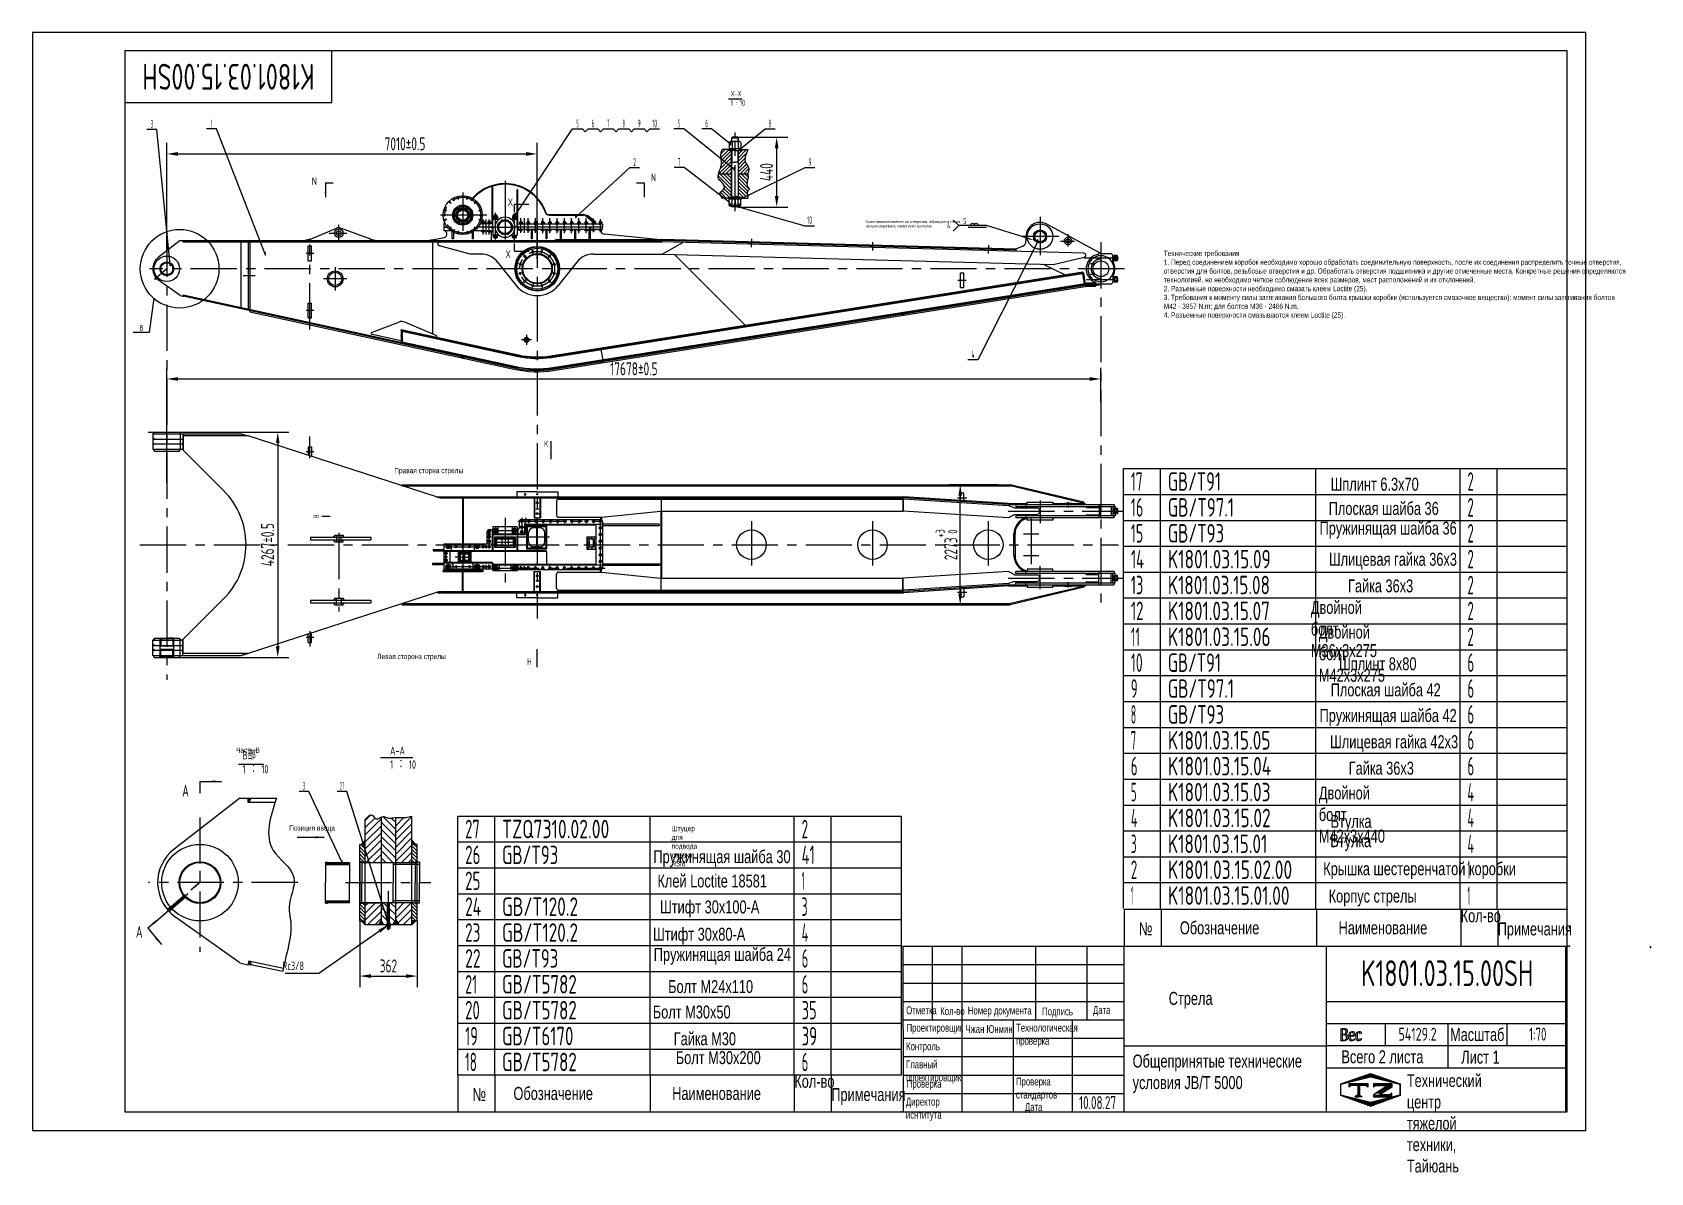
# Model space of a CAD drawing. Header units: millimetres. Extents: x 0 to 30627, y -801 to 20790.
import ezdxf
from ezdxf.enums import TextEntityAlignment as Align

# ---------------------------------------------------------------- set-up
doc = ezdxf.new("R2010")
doc.units = ezdxf.units.MM
doc.header["$LTSCALE"] = 700
for name, pattern in [('F', [0.75, 0.5, -0.25]), ('G', [2, 1.25, -0.25, 0.25, -0.25]), ('K', [2.5, 1.25, -0.25, 0.25, -0.25, 0.25, -0.25])]:
    doc.linetypes.add(name, pattern=pattern)
for name, color, linetype in [('01', 7, 'Continuous'), ('02', 1, 'Continuous'), ('04', 2, 'F'), ('05', 142, 'G'), ('07', 6, 'K'), ('08', 1, 'Continuous'), ('11', 3, 'Continuous'), ('13', 3, 'Continuous'), ('14', 3, 'Continuous'), ('THICK', 7, 'Continuous')]:
    doc.layers.add(name, color=color, linetype=linetype)
doc.styles.get("Standard").update_dxf_attribs({"font": 'isocp', "width": 0.707, "bigfont": 'intecad.shx'})
doc.dimstyles.new('INTE', dxfattribs={"dimscale": 70, "dimtxt": 3.5, "dimasz": 3, "dimexe": 3, "dimexo": 0, "dimgap": 1, "dimtad": 1, "dimdec": 3, "dimdsep": 46, "dimtxsty": 'Standard', "dimcen": 0, "dimclrd": 1, "dimclre": 1, "dimclrt": 3, "dimaunit": 1, "dimadec": 0, "dimazin": 0, "dimtfac": 1, "dimtmove": 0, "dimatfit": 0, "dimfxl": 1, "dimarcsym": 0})
pattern_1 = [(45, (-11885.36, -2351.03), (-67.3519, 67.3519), [])]
pattern_2 = [(135, (-11885.36, -2351.034), (-33.67596, -33.67596), [])]
pattern_3 = [(135, (-11885.36, -2351.03), (-67.3519, -67.3519), [])]

msp = doc.modelspace()

# ---------------------------------------------------------------- texts
at = {"layer": '01', "color": 3, "insert": (5140.1781, 3036.5963), "char_height": 157.5, "attachment_point": 9}
msp.add_mtext('Rc3/8', dxfattribs=at)
at = {"layer": '01', "attachment_point": 1}
for s, insert, char_height in [('{\\fArial|b0|i0|c204|p34;Отметка}', (16538.2334, 2347.5508), 148.574147), ('{\\fArial|b0|i0|c204|p34;Кол-во}', (17182.5529, 2330.4597), 148.574147), ('{\\fArial|b0|i0|c204|p34;Номер документа}', (17704.4604, 2341.8921), 148.574147), ('{\\fArial|b0|i0|c204|p34;Подпись}', (19109.8092, 2324.7627), 148.574147), ('{\\fArial|b0|i0|c204|p34;Дата}', (20073.4373, 2353.2478), 148.574147), ('{\\fArial|b0|i0|c204|p34;Проектировщик}', (16544.7716, 2015.6792), 148.574147), ('{\\fArial|b0|i0|c204|p34;\\C3;Чжан Юнмин}', (17658.8685, 1992.8528), 148.574147), ('{\\fArial|b0|i0|c204|p34;Технологическая\\Pпроверка}', (18617.3603, 2016.7963), 148.574147), ('{\\fArial|b0|i0|c204|p34;Вес}', (24762.1096, 1935.785), 242.671107), ('{\\fArial|b0|i0|c204|p34;Контроль}', (16536.2381, 1665.7182), 148.574147), ('{\\fArial|b0|i0|c204|p34;Главный\\Pпроектировщик}', (16534.9223, 1323.7492), 148.574147), ('{\\fArial|b0|i0|c204|p34;Проверка}', (16549.4424, 954.2402), 148.574147), ('{\\fArial|b0|i0|c204|p34;Проверка\\Pстандартов}', (18615.9375, 998.3827), 148.574147), ('{\\fArial|b0|i0|c204|p34;Директор\\Pиснтитута}', (16532.6369, 616.6723), 148.574147), ('{\\fArial|b0|i0|c204|p34;Дата}', (18784.7423, 517.3661), 148.574147)]:
    msp.add_mtext(s, dxfattribs=dict(at, insert=insert, char_height=char_height))
at = {"layer": '01', "insert": (26014.4751, 1063.0004), "char_height": 242.671107, "width": 11.403882, "attachment_point": 1}
msp.add_mtext('{\\fArial|b0|i0|c204|p34;Технический центр\\Pтяжелой техники, Тайюань}', dxfattribs=at)
at = {"layer": '02', "width": 0.605172}
for p, p2 in [((13196.2659, 18645.0098), (13232.2659, 18645.0098)), ((13356.7061, 18537.8649), (13392.7061, 18537.8649)), ((13260.1887, 18167.1215), (13296.1887, 18167.1215)), ((13168.1409, 17543.4854), (13204.1409, 17543.4854)), ((13280.6409, 17475.807), (13316.6409, 17475.807)), ((13393.1409, 17606.1357), (13429.1409, 17606.1357)), ((9123.1412, 17302.3444), (9159.1412, 17302.3444)), ((10268.8325, 17263.4761), (10304.8325, 17263.4761)), ((19009.9615, 16800.3423), (19045.9615, 16800.3423)), ((4389.9026, 16558.8256), (4425.9026, 16558.8256)), ((2589.2656, 16355.0718), (2625.2656, 16355.0718)), ((5843.2505, 5038.5581), (5879.2505, 5038.5581)), ((6749.8326, 3808.8698), (6785.8326, 3808.8698))]:
    msp.add_text('●', height=60, dxfattribs=at).set_placement(p, p2, align=Align.FIT)
at = {"layer": '05', "attachment_point": 1}
for s, insert, char_height in [('{\\fArial|b0|i0|c204|p34;\\W1;\\C3;Скапливаются вместе на отверстии, образуются петли,\\Pнельзя сваривать напрямую на втулке}', (15769.6062, 17230.8628), 50), ('{\\fArial|b0|i0|c204|p34;\\C3;Технические требования\\P1. Перед соединением коробок необходимо хорошо обработать соединительную поверхность, после их соединения распределить точные отверстия,\\Pотверстия для болтов, резьбовые отверстия и др. Обработать отверстия подшипника и другие отмеченные места. Конкретные решения определяются\\Pтехнологией, но необходимо четкое соблюдение всех размеров, мест расположений и их отклонений.\\P2. Разъемные поверхности необходимо смазать клеем \\fArial|b0|i0|c0|p34;Loctite (25).\\P\\fArial|b0|i0|c204|p34;3. Требования к моменту силы затягивания большого болта крышки коробки (используется смазочное вещество): момент силы затягивания болтов\\PМ42 - 3957 \\fArial|b0|i0|c0|p34;N.m\\fArial|b0|i0|c204|p34;; для болтов М36 - \\fArial|b0|i0|c0|p34;2466 N.m.\\P\\fArial|b0|i0|c204|p34;4. Разъемные поверхности смазываются клеем \\fArial|b0|i0|c0|p34;Loctite (25).}', (21412.4366, 16654.9425), 100), ('{\\fArial|b0|i0|c204|p34;\\C3;Правая сторна стрелы}', (6850.4002, 12542.86), 100), ('{\\fArial|b0|i0|c204|p34;\\C3;Шплинт 6.3х70}', (24570.9284, 12356.1682), 245), ('{\\fArial|b0|i0|c204|p34;\\C3;Плоская шайба 36}', (24534.7345, 11898.1079), 245), ('{\\fArial|b0|i0|c204|p34;\\C3;Пружинящая шайба 36}', (24360.8362, 11525.0562), 245), ('{\\fArial|b0|i0|c204|p34;\\C3;Шлицевая гайка 36х3}', (24538.622, 10934.9435), 245), ('{\\fArial|b0|i0|c204|p34;\\C3;Гайка 36х3}', (24900.4158, 10431.5786), 245), ('{\\fArial|b0|i0|c204|p34;\\C3;Левая сторона стрелы}', (6526.4013, 9022.9087), 100), ('{\\fArial|b0|i0|c204|p34;\\C3;Шплинт 8х80}', (24730.7611, 8955.8405), 245), ('{\\fArial|b0|i0|c204|p34;\\C3;Плоская шайба 42}', (24572.2606, 8462.8324), 245), ('{\\fArial|b0|i0|c204|p34;\\C3;Пружинящая шайба 42}', (24360.8362, 7977.6304), 245), ('{\\fArial|b0|i0|c204|p34;\\C3;Шлицевая гайка 42х3}', (24560.3196, 7481.1639), 245), ('{\\fArial|b0|i0|c204|p34;\\C3;Часть В}', (3855.332, 7247.7551), 100), ('{\\fArial|b0|i0|c204|p34;\\C3;Гайка 36х3}', (24913.2452, 6980.0506), 245), ('{\\fArial|b0|i0|c204|p34;\\C3;Втулка}', (24569.8234, 5973.1388), 245), ('{\\fArial|b0|i0|c204|p34;\\C3;Позиция ввода}', (4862.7164, 5773.626), 100), ('{\\fArial|b0|i0|c204|p34;\\C3;Втулка}', (24563.7668, 5606.449), 245), ('{\\fArial|b0|i0|c204|p34;\\C3;Пружинящая шайба 30}', (11753.5392, 5304.0817), 245), ('{\\fArial|b0|i0|c204|p34;\\C3;Крышка шестеренчатой коробки}', (24431.0467, 5076.4921), 245), ('{\\fArial|b0|i0|c204|p34;\\C3;Клей \\fArial|b0|i0|c0|p34;Loctite 18581}', (11830.3135, 4843.8348), 245), ('{\\fArial|b0|i0|c204|p34;\\C3;Штифт 30х100-А}', (11878.6397, 4352.1563), 245), ('{\\fArial|b0|i0|c204|p34;\\C3;Корпус стрелы}', (24532.8163, 4558.8404), 245), ('{\\fArial|b0|i0|c204|p34;\\C0;Кол-во}', (27032.0978, 4185.5736), 245), ('{\\fArial|b0|i0|c204|p34;\\C3;Штифт 30х80-А}', (11746.6458, 3836.1022), 245), ('{\\fArial|b0|i0|c204|p34;\\C0;№}', (20939.9064, 3937.8415), 245), ('{\\fArial|b0|i0|c204|p34;\\C0;Обозначение}', (21717.2457, 3957.0185), 245), ('{\\fArial|b0|i0|c204|p34;\\C0;Наименование}', (24721.0385, 3957.0185), 245), ('{\\fArial|b0|i0|c204|p34;\\C0;Примечания}', (27732.0978, 3936.3956), 245), ('{\\fArial|b0|i0|c204|p34;\\C3;Пружинящая шайба 24}', (11760.8362, 3453.7367), 245), ('{\\fArial|b0|i0|c204|p34;\\C3;Болт М24х110}', (12032.1664, 2844.6137), 245), ('{\\fArial|b0|i0|c204|p34;\\C3;Стрела}', (21506.6011, 2620.6769), 245), ('{\\fArial|b0|i0|c204|p34;\\C3;Болт М30х50}', (11741.8936, 2363.552), 245), ('{\\fArial|b0|i0|c204|p34;\\C3;Гайка М30}', (12137.7309, 1857.0005), 245), ('{\\fArial|b0|i0|c204|p34;\\C250;Вес}', (24732.8327, 1928.6654), 242.768214), ('{\\fArial|b0|i0|c204|p34;\\C0;Масштаб}', (26832.1991, 1934.6367), 242.768214), ('{\\fArial|b0|i0|c204|p34;\\C3;Болт М30х200}', (12177.3362, 1498.9252), 245), ('{\\fArial|b0|i0|c204|p34;\\C0;Общепринятые технические\\Pусловия \\fArial|b0|i0|c0|p34;JB/T 5000}', (20823.3011, 1434.5143), 245), ('{\\fArial|b0|i0|c204|p34;\\C0;Всего 2 листа}', (24774.3662, 1515.2775), 245), ('{\\fArial|b0|i0|c204|p34;\\C0;Лист 1}', (27042.6156, 1508.0138), 245), ('{\\fArial|b0|i0|c204|p34;\\C0;Кол-во}', (14420, 1050), 245), ('{\\fArial|b0|i0|c204|p34;\\C0;№}', (8327.8085, 802.2679), 245), ('{\\fArial|b0|i0|c204|p34;\\C0;Обозначение}', (9105.1479, 821.4449), 245), ('{\\fArial|b0|i0|c204|p34;\\C0;Наименование}', (12108.9407, 821.4449), 245), ('{\\fArial|b0|i0|c204|p34;\\C0;Примечания}', (15120, 800.822), 245)]:
    msp.add_mtext(s, dxfattribs=dict(at, insert=insert, char_height=char_height))
for s, insert, char_height, width in [('{\\fArial|b0|i0|c204|p34;\\C3;Двойной болт М36х3х275}', (24196.1834, 10022.9174), 245, 8.352767), ('{\\fArial|b0|i0|c204|p34;\\C3;Двойной болт М42х3х275}', (24347.5249, 9555.2959), 245, 8.352767), ('{\\fArial|b0|i0|c204|p34;\\C3;Двойной болт М42х3х440}', (24347.5248, 6510.2424), 245, 8.352767), ('{\\fArial|b0|i0|c204|p34;\\C3;Штуцер для подвода смазки \\fArial|b0|i0|c0|p34;R3/8}', (12099.0233, 5764.3286), 100, 9.596796)]:
    msp.add_mtext(s, dxfattribs=dict(at, insert=insert, char_height=char_height, width=width))
at = {"layer": '11', "width": 0.695901}
msp.add_text('K1801.03.15.00SH', height=490, rotation=180, dxfattribs=at).set_placement((5339.0871, 20195), (2080.9129, 20195), align=Align.FIT)
at = {"layer": '11'}
for s, height, width, p, p2 in [('3', 148.4924, 0.527686, (2238.9664, 18983.52), (2285.3086, 18983.52)), ('1', 148.4924, 0.404, (3378.3403, 18990.611), (3399.3371, 18990.611)), ('5', 148.4924, 0.527686, (10293.9737, 18990.611), (10340.3159, 18990.611)), ('6', 148.4924, 0.600695, (10582.4688, 18990.611), (10635.9528, 18990.611)), ('7', 148.4924, 0.514182, (10880.28, 18990.611), (10922.2736, 18990.611)), ('8', 148.4924, 0.514182, (11172.346, 18990.611), (11214.3397, 18990.611)), ('9', 148.4924, 0.579528, (11458.6631, 18990.611), (11512.1546, 18990.611)), ('10', 148.49242, 0.606076, (11730.1907, 18990.611), (11824.7591, 18990.611)), ('5', 148.4924, 0.527686, (12211.5643, 18990.611), (12257.9066, 18990.611)), ('6', 148.4924, 0.600695, (12734.0775, 18990.611), (12787.5615, 18990.611)), ('8', 148.4924, 0.514182, (13941.6356, 18990.611), (13983.6293, 18990.611)), ('2', 148.4924, 0.562593, (11372.8423, 18259.8151), (11423.8072, 18259.8151)), ('7', 148.4924, 0.514182, (12220.7212, 18259.8151), (12262.7149, 18259.8151)), ('9', 148.4924, 0.579528, (14690.9095, 18259.8151), (14744.4011, 18259.8151)), ('10', 148.49242, 0.606076, (14663.2722, 17159.1232), (14757.8406, 17159.1232)), ('4', 148.4924, 0.543846, (17773.7654, 14621.6459), (17826.2575, 14621.6459)), ('17', 350, 0.606, (20790, 12110), (21012.705, 12110)), ('GB/T91', 350, 0.690281, (21490, 12110), (22493.4768, 12110)), ('2', 350, 0.562593, (27160, 12110), (27280.1253, 12110)), ('16', 350, 0.610556, (20790, 11620), (21024.9801, 11620)), ('GB/T97.1', 350, 0.693525, (21490, 11620), (22740.9268, 11620)), ('2', 350, 0.562593, (27160, 11620), (27280.1253, 11620)), ('15', 350, 0.609833, (20790, 11130), (21022.9547, 11130)), ('GB/T93', 350, 0.691199, (21490, 11130), (22553.2165, 11130)), ('2', 350, 0.562593, (27160, 11130), (27280.1253, 11130)), ('14', 350, 0.614783, (20790, 10640), (21037.45, 10640)), ('K1801.03.15.09', 350, 0.693788, (21490, 10640), (23439.0631, 10640)), ('2', 350, 0.562593, (27160, 10640), (27280.1253, 10640)), ('13', 350, 0.609833, (20790, 10150), (21022.9547, 10150)), ('K1801.03.15.08', 350, 0.693669, (21490, 10150), (23421.3472, 10150)), ('2', 350, 0.562593, (27160, 10150), (27280.1253, 10150)), ('12', 350, 0.611465, (20790, 9660), (21027.5666, 9660)), ('K1801.03.15.07', 350, 0.693669, (21490, 9660), (23421.3472, 9660)), ('2', 350, 0.562593, (27160, 9660), (27280.1253, 9660)), ('11', 350, 0.582235, (20790, 9170), (20963.215, 9170)), ('K1801.03.15.06', 350, 0.693751, (21490, 9170), (23433.6223, 9170)), ('2', 350, 0.562593, (27160, 9170), (27280.1253, 9170)), ('10', 350, 0.606076, (20790, 8680), (21012.8998, 8680)), ('GB/T91', 350, 0.690281, (21490, 8680), (22493.4768, 8680)), ('6', 350, 0.600695, (27160, 8680), (27286.0631, 8680)), ('9', 350, 0.579528, (20790, 8190), (20916.0808, 8190)), ('GB/T97.1', 350, 0.693525, (21490, 8190), (22740.9268, 8190)), ('6', 350, 0.600695, (27160, 8190), (27286.0631, 8190)), ('8', 350, 0.514182, (20790, 7700), (20888.98, 7700)), ('GB/T93', 350, 0.691199, (21490, 7700), (22553.2165, 7700)), ('6', 350, 0.600695, (27160, 7700), (27286.0631, 7700)), ('7', 350, 0.514182, (20790, 7210), (20888.98, 7210)), ('K1801.03.15.05', 350, 0.693738, (21490, 7210), (23431.597, 7210)), ('6', 350, 0.600695, (27160, 7210), (27286.0631, 7210)), ('6', 350, 0.600695, (20790, 6720), (20916.0631, 6720)), ('K1801.03.15.04', 350, 0.693834, (21490, 6720), (23446.0923, 6720)), ('6', 350, 0.600695, (27160, 6720), (27286.0631, 6720)), ('3', 148.4924, 0.527686, (5117.444, 6447.3521), (5163.7862, 6447.3521)), ('27', 148.49242, 0.39592, (5823.8787, 6447.3521), (5897.3676, 6447.3521)), ('5', 350, 0.527686, (20790, 6230), (20899.2297, 6230)), ('K1801.03.15.03', 350, 0.693738, (21490, 6230), (23431.597, 6230)), ('4', 350, 0.543846, (27160, 6230), (27283.725, 6230)), ('27', 350, 0.636523, (8190, 5530), (8468.4787, 5530)), ('TZQ7310.02.00', 350, 0.694301, (8890, 5530), (10919.2848, 5530)), ('2', 350, 0.562593, (14560, 5530), (14680.1253, 5530)), ('4', 350, 0.543846, (20790, 5740), (20913.725, 5740)), ('K1801.03.15.02', 350, 0.693769, (21490, 5740), (23436.2089, 5740)), ('4', 350, 0.543846, (27160, 5740), (27283.725, 5740)), ('3', 350, 0.527686, (20790, 5250), (20899.2297, 5250)), ('K1801.03.15.01', 350, 0.693325, (21490, 5250), (23371.8573, 5250)), ('4', 350, 0.543846, (27160, 5250), (27283.725, 5250)), ('26', 350, 0.639213, (8190, 5040), (8480.7537, 5040)), ('GB/T93', 350, 0.691199, (8890, 5040), (9953.2165, 5040)), ('41', 350, 0.614783, (14560, 5040), (14807.45, 5040)), ('2', 350, 0.562593, (20790, 4760), (20910.1253, 4760)), ('K1801.03.15.02.00', 350, 0.696017, (21490, 4760), (23842.2071, 4760)), ('1', 350, 0.404, (27160, 4760), (27209.49, 4760)), ('25', 350, 0.638783, (8190, 4550), (8478.7284, 4550)), ('1', 350, 0.404, (14560, 4550), (14609.49, 4550)), ('1', 350, 0.404, (20790, 4270), (20839.49, 4270)), ('K1801.03.15.01.00', 350, 0.695785, (21490, 4270), (23792.7171, 4270)), ('1', 350, 0.404, (27160, 4270), (27209.49, 4270)), ('24', 350, 0.641743, (8190, 4060), (8493.2237, 4060)), ('GB/T120.2', 350, 0.69525, (8890, 4060), (10328.1388, 4060)), ('3', 350, 0.527686, (14560, 4060), (14669.2297, 4060)), ('23', 350, 0.638783, (8190, 3570), (8478.7284, 3570)), ('GB/T120.2', 350, 0.69525, (8890, 3570), (10328.1388, 3570)), ('4', 350, 0.543846, (14560, 3570), (14683.725, 3570)), ('22', 350, 0.639754, (8190, 3080), (8483.3403, 3080)), ('GB/T93', 350, 0.691199, (8890, 3080), (9953.2165, 3080)), ('6', 350, 0.600695, (14560, 3080), (14686.0631, 3080)), ('K1801.03.15.00SH', 490, 0.695901, (25145.9129, 2730), (28404.0871, 2730)), ('21', 350, 0.623098, (8190, 2590), (8418.9887, 2590)), ('GB/T5782', 350, 0.695048, (8890, 2590), (10303.3938, 2590)), ('6', 350, 0.600695, (14560, 2590), (14686.0631, 2590)), ('GB/T5782', 350, 0.695048, (8890, 2100), (10303.3938, 2100)), ('35', 350, 0.624881, (14560, 2100), (14842.4447, 2100)), ('20', 350, 0.636567, (8190, 2100), (8468.6735, 2100)), ('19', 350, 0.612447, (8190, 1610), (8430.4208, 1610)), ('GB/T6170', 350, 0.694489, (8890, 1610), (10239.237, 1610)), ('39', 350, 0.626756, (14560, 1610), (14849.9108, 1610)), ('54129.2', 245, 0.682415, (25854.4051, 1697.5), (26575.5949, 1697.5)), ('1:70', 245, 0.655288, (28325.3776, 1697.5), (28654.6224, 1697.5)), ('18', 350, 0.606, (8190, 1120), (8412.705, 1120)), ('GB/T5782', 350, 0.695048, (8890, 1120), (10303.3938, 1120)), ('6', 350, 0.600695, (14560, 1120), (14686.0631, 1120)), ('10.08.27', 245, 0.642055, (19810, 402.5), (20510, 402.5))]:
    msp.add_text(s, height=height, dxfattribs=dict(at, width=width)).set_placement(p, p2, align=Align.FIT)
at = {"layer": '11', "width": 0.707}
for s, height, p in [('N', 147, (11707.7988, 17923.1619)), ('N', 147, (5289.549, 17855.5999)), ('X', 147, (8996.4551, 17458.6992)), ('X', 147, (8956.3328, 16473.4719)), ('K', 126, (9682.0293, 12897.9079)), ('H', 126, (9364.07, 8774.7641)), ('A', 220.5, (2835.4904, 6254.6628)), ('A', 220.5, (1959.6141, 3583.018))]:
    msp.add_text(s, height=height, dxfattribs=at).set_placement(p, align=Align.BOTTOM_LEFT)
at = {"layer": '11', "color": 3, "linetype": 'Continuous', "attachment_point": 1}
for s, insert, char_height, width in [('X-X\\P1 : 10', (13216.9345, 19681.6284), 105, 1987.609), ('A-A\\P1 ： 10', (6769.1555, 7267.7782), 157.5, 859.898)]:
    msp.add_mtext(s, dxfattribs=dict(at, insert=insert, char_height=char_height, width=width))
at = {"layer": '11', "attachment_point": 1}
for s, insert, char_height, width in [('B', (2035.2387, 15246.3807), 105, 204.113), ('B部\\P1 ： 10', (3977.7013, 7179.6491), 157.5, 1031.579)]:
    msp.add_mtext(s, dxfattribs=dict(at, insert=insert, char_height=char_height, width=width))
at = {"layer": '14', "color": 3, "width": 0.707}
msp.add_text('B', height=105, rotation=90, dxfattribs=at).set_placement((5374.5949, 11625.7405), align=Align.MIDDLE_CENTER)

# ---------------------------------------------------------------- blocks, each defined once
blk = doc.blocks.new('*U3')
at = {"layer": '01'}
for p, q in [((0, 13), (-23, 0)), ((-23, 0), (-23, -12)), ((23, 0), (0, 13)), ((23, -12), (23, 0)), ((-23, -24), (-23, -12)), ((0, -38), (-23, -24)), ((23, -24), (0, -38)), ((23, -12), (23, -24))]:
    blk.add_line(p, q, dxfattribs=at)
at = {"layer": '05'}
for p, q in [((0, -39), (0, 15)), ((-25, -12), (24, -12))]:
    blk.add_line(p, q, dxfattribs=at)
blk = doc.blocks.new('*U2')
at = {"layer": '01'}
for p, q in [((0, 30), (-28, 15)), ((-28, 15), (-28, 0)), ((-28, -15), (-28, 0)), ((28, 15), (0, 30)), ((28, 0), (28, 15)), ((28, 0), (28, -15)), ((0, -30), (-28, -15)), ((28, -15), (0, -30))]:
    blk.add_line(p, q, dxfattribs=at)
at = {"layer": '05'}
for p, q in [((-29, 0), (29, 0)), ((0, -32), (0, 32))]:
    blk.add_line(p, q, dxfattribs=at)
blk = doc.blocks.new('*U4')
at = {"layer": '01'}
for p, q in [((0, 20), (-18, 9)), ((-18, 9), (-18, 0)), ((-18, -9), (-18, 0)), ((18, 9), (0, 20)), ((18, 0), (18, 9)), ((18, 0), (18, -9)), ((0, -20), (-18, -9)), ((18, -9), (0, -20))]:
    blk.add_line(p, q, dxfattribs=at)
at = {"layer": '05'}
for p, q in [((-20, 0), (19, 0)), ((0, -22), (0, 21))]:
    blk.add_line(p, q, dxfattribs=at)
blk = doc.blocks.new('*U5')
at = {"layer": '01'}
for p, q in [((0, 36), (-33, 17)), ((-33, 17), (-33, 0)), ((-33, -17), (-33, 0)), ((33, 17), (0, 36)), ((33, 0), (33, 17)), ((33, 0), (33, -17)), ((0, -36), (-33, -17)), ((33, -17), (0, -36))]:
    blk.add_line(p, q, dxfattribs=at)
at = {"layer": '05'}
for p, q in [((-34, 0), (34, 0)), ((0, -38), (0, 37))]:
    blk.add_line(p, q, dxfattribs=at)
blk = doc.blocks.new('*D6')
at = {"layer": '08', "color": 1, "lineweight": -2}
for p, q in [((2194, 13222), (4854, 13222)), ((4644, 13012), (4644, 9165)), ((2355, 8955), (4854, 8955))]:
    blk.add_line(p, q, dxfattribs=at)
at = {"layer": '08', "color": 1}
for points in [[(4609, 13012), (4679, 13012), (4644, 13222)], [(4609, 9165), (4679, 9165), (4644, 8955)]]:
    blk.add_solid(points, dxfattribs=at)
at = {"layer": 'DEFPOINTS', "color": 0}
for p in [(2194, 13222), (2355, 8955), (4644, 8955)]:
    blk.add_point(p, dxfattribs=at)
at = {"layer": '08', "color": 3, "insert": (4451, 11089), "char_height": 245, "attachment_point": 5, "rotation": 90}
blk.add_mtext('4267%%p0.5', dxfattribs=at)
blk = doc.blocks.new('*D7')
at = {"layer": '08', "color": 1, "lineweight": -2}
for p, q in [((2545, 12261), (2545, 14437)), ((20223, 13789), (20223, 14437)), ((2755, 14227), (20013, 14227))]:
    blk.add_line(p, q, dxfattribs=at)
at = {"layer": '08', "color": 1}
for points in [[(2755, 14262), (2755, 14192), (2545, 14227)], [(20013, 14262), (20013, 14192), (20223, 14227)]]:
    blk.add_solid(points, dxfattribs=at)
at = {"layer": 'DEFPOINTS', "color": 0}
for p in [(20223, 14227), (20223, 13789), (2545, 12261)]:
    blk.add_point(p, dxfattribs=at)
at = {"layer": '08', "color": 3, "insert": (11384, 14419), "char_height": 245, "attachment_point": 5}
blk.add_mtext('17678%%P0.5', dxfattribs=at)
blk = doc.blocks.new('*D8')
at = {"layer": '08', "color": 1, "lineweight": -2}
for p, q in [((2545, 16670), (2545, 18698)), ((9555, 16500), (9555, 18698)), ((2755, 18488), (9345, 18488))]:
    blk.add_line(p, q, dxfattribs=at)
at = {"layer": '08', "color": 1}
for points in [[(2755, 18523), (2755, 18453), (2545, 18488)], [(9345, 18523), (9345, 18453), (9555, 18488)]]:
    blk.add_solid(points, dxfattribs=at)
at = {"layer": 'DEFPOINTS', "color": 0}
for p in [(9555, 18488), (2545, 16670), (9555, 16500)]:
    blk.add_point(p, dxfattribs=at)
at = {"layer": '08', "color": 3, "insert": (7052, 18680), "char_height": 245, "attachment_point": 5}
blk.add_mtext('7010%%p0.5', dxfattribs=at)
blk = doc.blocks.new('*D9')
at = {"layer": '08', "color": 1, "lineweight": -2}
for p, q in [((6196, 3966), (6196, 2711)), ((7282, 3966), (7282, 2711)), ((6406, 2921), (7072, 2921))]:
    blk.add_line(p, q, dxfattribs=at)
at = {"layer": '08', "color": 1}
for points in [[(6406, 2956), (6406, 2886), (6196, 2921)], [(7072, 2956), (7072, 2886), (7282, 2921)]]:
    blk.add_solid(points, dxfattribs=at)
at = {"layer": 'DEFPOINTS', "color": 0}
for p in [(6196, 3966), (7282, 3966), (7282, 2921)]:
    blk.add_point(p, dxfattribs=at)
at = {"layer": '08', "color": 3, "insert": (6739, 3113), "char_height": 245, "attachment_point": 5}
blk.add_mtext('362', dxfattribs=at)
blk = doc.blocks.new('*U10')
at = {"layer": '01'}
for p, q in [((-26, 0), (-26, 25)), ((-26, 25), (0, 25)), ((-26, 15), (0, 15)), ((0, 25), (0, 0)), ((0, -25), (0, 0)), ((-26, 0), (-26, -25)), ((-26, -15), (0, -15)), ((-26, -25), (0, -25))]:
    blk.add_line(p, q, dxfattribs=at)
at = {"layer": '05'}
blk.add_line((-27, 0), (1, 0), dxfattribs=at)
blk = doc.blocks.new('*U11')
at = {"layer": '01'}
for p, q in [((-23, 8), (-23, 0)), ((0, 8), (-23, 8)), ((-23, 0), (0, 0)), ((0, 0), (-4, 8)), ((0, 8), (4, 0)), ((0, 8), (23, 8)), ((23, 0), (0, 0)), ((23, 8), (23, 0))]:
    blk.add_line(p, q, dxfattribs=at)
at = {"layer": '05'}
blk.add_line((0, 10), (0, -2), dxfattribs=at)
blk = doc.blocks.new('L')
at = {"layer": '01'}
for p, q in [((13019, 14500), (13019, 14515)), ((13019, 14515), (13034, 14515)), ((13049, 14515), (13034, 14515)), ((13049, 14500), (13049, 14515)), ((13008, 14346), (13008, 14365)), ((13008, 14365), (13034, 14365)), ((13034, 14346), (13008, 14346)), ((13019, 14365), (13019, 14346)), ((13059, 14365), (13034, 14365)), ((13034, 14346), (13059, 14346)), ((13049, 14365), (13049, 14346)), ((13059, 14346), (13059, 14365))]:
    blk.add_line(p, q, dxfattribs=at)
at = {"layer": '02'}
for p, q in [((13022, 14515), (13022, 14500)), ((13046, 14515), (13046, 14500))]:
    blk.add_line(p, q, dxfattribs=at)
at = {"layer": '01', "rotation": 270}
blk.add_blockref('*U10', (13034, 14475), dxfattribs=at)
at = {"layer": '01'}
blk.add_blockref('*U11', (13034, 14467), dxfattribs=at)
blk = doc.blocks.new('*D13')
at = {"layer": '08', "color": 1, "lineweight": -2}
for p, q in [((18286, 12225), (17350, 12225)), ((17560, 10162), (17560, 12015)), ((18286, 9952), (17350, 9952))]:
    blk.add_line(p, q, dxfattribs=at)
at = {"layer": '08', "color": 1}
for points in [[(17525, 12015), (17595, 12015), (17560, 12225)], [(17525, 10162), (17595, 10162), (17560, 9952)]]:
    blk.add_solid(points, dxfattribs=at)
at = {"layer": 'DEFPOINTS', "color": 0}
for p in [(17560, 12225), (18286, 12225), (18286, 9952)]:
    blk.add_point(p, dxfattribs=at)
at = {"layer": '08', "color": 3, "insert": (17300, 11089), "char_height": 245, "attachment_point": 5, "rotation": 90}
blk.add_mtext('2273{\\C3;\\H0.7x;\\S+3^  0;}', dxfattribs=at)
blk = doc.blocks.new('*U14', base_point=(21252, 14157))
at = {"layer": '01'}
blk.add_lwpolyline([(20042, 14438), (20042, 14448, -1), (20111, 14448), (20111, 14438), (20111, 14448, -1), (20180, 14448), (20180, 14438), (20042, 14438)], format="xyb", dxfattribs=at)
at = {"layer": '02'}
for points in [[(19711, 14544), (19817, 14438), (19711, 14331)], [(21152, 14188), (20342, 14438), (19817, 14438)]]:
    blk.add_lwpolyline(points, dxfattribs=at)
blk.add_lwpolyline([(21252, 14157, 0, 24, 0), (21152, 14188, 24, 24, 0)], format="xyseb", dxfattribs=at)
at = {"layer": '04'}
blk.add_line((20342, 14406), (19817, 14406), dxfattribs=at)
at = {"layer": '13', "width": 1.010989}
blk.add_text('4', height=105, dxfattribs=at).set_placement((19592, 14385), (19661, 14385), align=Align.FIT)
at = {"layer": '13', "width": 0.707}
blk.add_text('5', height=105, dxfattribs=at).set_placement((19898, 14472))
blk = doc.blocks.new('*U19')
at = {"layer": '01'}
for p, q in [((-32, 11), (-32, 0)), ((0, 11), (-32, 11)), ((-32, 0), (0, 0)), ((0, 0), (-6, 11)), ((0, 11), (6, 0)), ((0, 11), (32, 11)), ((32, 0), (0, 0)), ((32, 11), (32, 0))]:
    blk.add_line(p, q, dxfattribs=at)
at = {"layer": '05'}
blk.add_line((0, 13), (0, -2), dxfattribs=at)
blk = doc.blocks.new('*D20')
at = {"layer": '08', "color": 1, "lineweight": -2}
for p, q in [((13353, 18803), (14297, 18803)), ((14087, 17693), (14087, 18593)), ((13353, 17483), (14297, 17483))]:
    blk.add_line(p, q, dxfattribs=at)
at = {"layer": '08', "color": 1}
for points in [[(14052, 18593), (14122, 18593), (14087, 18803)], [(14052, 17693), (14122, 17693), (14087, 17483)]]:
    blk.add_solid(points, dxfattribs=at)
at = {"layer": 'DEFPOINTS', "color": 0}
for p in [(13353, 18803), (14087, 18803), (13353, 17483)]:
    blk.add_point(p, dxfattribs=at)
at = {"layer": '08', "color": 3, "insert": (13895, 18143), "char_height": 245, "attachment_point": 5, "rotation": 90}
blk.add_mtext('440', dxfattribs=at)
blk = doc.blocks.new('*U34', base_point=(251.96, 168.31))
at = {"layer": '01'}
for p, q in [((251.96, 168.31), (251.96, 182.31)), ((195.96, 168.31), (251.96, 168.31))]:
    blk.add_line(p, q, dxfattribs=at)
blk = doc.blocks.new('*U35')
at = {"layer": '04'}
blk.add_blockref('*U34', (0, 0), dxfattribs=at)
blk = doc.blocks.new('*U36')
at = {"layer": '01'}
for points in [[(415, 292), (25, 292)], [(25, 292), (25, 5)], [(415, 5), (415, 292)], [(25, 5), (415, 5)]]:
    blk.add_lwpolyline(points, dxfattribs=at)
at = {"layer": '02'}
for points in [[(420, 297), (0, 297)], [(0, 297), (0, 0)], [(420, 0), (420, 297)], [(0, 0), (420, 0)]]:
    blk.add_lwpolyline(points, dxfattribs=at)
blk = doc.blocks.new('*U39')
at = {"layer": '01'}
for p, q in [((0, -490), (0, 0)), ((8400, -490), (8400, 0))]:
    blk.add_line(p, q, dxfattribs=at)
at = {"layer": '02'}
for p, q in [((0, 0), (700, 0)), ((700, -490), (700, 0)), ((700, 0), (3640, 0)), ((3640, -490), (3640, 0)), ((3640, 0), (6370, 0)), ((6370, -490), (6370, 0)), ((6370, 0), (7070, 0)), ((7070, -490), (7070, 0)), ((7070, 0), (8400, 0))]:
    blk.add_line(p, q, dxfattribs=at)
blk = doc.blocks.new('*U40')
at = {"layer": '01'}
for p, q in [((0, -490), (0, 0)), ((8400, -490), (8400, 0))]:
    blk.add_line(p, q, dxfattribs=at)
at = {"layer": '02'}
for p, q in [((0, 0), (700, 0)), ((700, -490), (700, 0)), ((700, 0), (3640, 0)), ((3640, -490), (3640, 0)), ((3640, 0), (6370, 0)), ((6370, -490), (6370, 0)), ((6370, 0), (7070, 0)), ((7070, -490), (7070, 0)), ((7070, 0), (8400, 0))]:
    blk.add_line(p, q, dxfattribs=at)
blk = doc.blocks.new('*U41')
at = {"layer": '01'}
for p, q in [((0, -490), (0, 0)), ((8400, -490), (8400, 0))]:
    blk.add_line(p, q, dxfattribs=at)
at = {"layer": '02'}
for p, q in [((0, 0), (700, 0)), ((700, -490), (700, 0)), ((700, 0), (3640, 0)), ((3640, -490), (3640, 0)), ((3640, 0), (6370, 0)), ((6370, -490), (6370, 0)), ((6370, 0), (7070, 0)), ((7070, -490), (7070, 0)), ((7070, 0), (8400, 0))]:
    blk.add_line(p, q, dxfattribs=at)
blk = doc.blocks.new('*U42')
at = {"layer": '01'}
for p, q in [((0, -490), (0, 0)), ((8400, -490), (8400, 0))]:
    blk.add_line(p, q, dxfattribs=at)
at = {"layer": '02'}
for p, q in [((0, 0), (700, 0)), ((700, -490), (700, 0)), ((700, 0), (3640, 0)), ((3640, -490), (3640, 0)), ((3640, 0), (6370, 0)), ((6370, -490), (6370, 0)), ((6370, 0), (7070, 0)), ((7070, -490), (7070, 0)), ((7070, 0), (8400, 0))]:
    blk.add_line(p, q, dxfattribs=at)
blk = doc.blocks.new('*U43')
at = {"layer": '01'}
for p, q in [((0, -490), (0, 0)), ((8400, -490), (8400, 0))]:
    blk.add_line(p, q, dxfattribs=at)
at = {"layer": '02'}
for p, q in [((0, 0), (700, 0)), ((700, -490), (700, 0)), ((700, 0), (3640, 0)), ((3640, -490), (3640, 0)), ((3640, 0), (6370, 0)), ((6370, -490), (6370, 0)), ((6370, 0), (7070, 0)), ((7070, -490), (7070, 0)), ((7070, 0), (8400, 0))]:
    blk.add_line(p, q, dxfattribs=at)
blk = doc.blocks.new('*U44')
at = {"layer": '01'}
for p, q in [((0, -490), (0, 0)), ((8400, -490), (8400, 0))]:
    blk.add_line(p, q, dxfattribs=at)
at = {"layer": '02'}
for p, q in [((0, 0), (700, 0)), ((700, -490), (700, 0)), ((700, 0), (3640, 0)), ((3640, -490), (3640, 0)), ((3640, 0), (6370, 0)), ((6370, -490), (6370, 0)), ((6370, 0), (7070, 0)), ((7070, -490), (7070, 0)), ((7070, 0), (8400, 0))]:
    blk.add_line(p, q, dxfattribs=at)
blk = doc.blocks.new('*U45')
at = {"layer": '01'}
for p, q in [((0, -490), (0, 0)), ((8400, -490), (8400, 0))]:
    blk.add_line(p, q, dxfattribs=at)
at = {"layer": '02'}
for p, q in [((0, 0), (700, 0)), ((700, -490), (700, 0)), ((700, 0), (3640, 0)), ((3640, -490), (3640, 0)), ((3640, 0), (6370, 0)), ((6370, -490), (6370, 0)), ((6370, 0), (7070, 0)), ((7070, -490), (7070, 0)), ((7070, 0), (8400, 0))]:
    blk.add_line(p, q, dxfattribs=at)
blk = doc.blocks.new('*U46')
at = {"layer": '01'}
for p, q in [((0, -490), (0, 0)), ((8400, -490), (8400, 0))]:
    blk.add_line(p, q, dxfattribs=at)
at = {"layer": '02'}
for p, q in [((0, 0), (700, 0)), ((700, -490), (700, 0)), ((700, 0), (3640, 0)), ((3640, -490), (3640, 0)), ((3640, 0), (6370, 0)), ((6370, -490), (6370, 0)), ((6370, 0), (7070, 0)), ((7070, -490), (7070, 0)), ((7070, 0), (8400, 0))]:
    blk.add_line(p, q, dxfattribs=at)
blk = doc.blocks.new('*U47')
at = {"layer": '01'}
for p, q in [((0, -490), (0, 0)), ((8400, -490), (8400, 0))]:
    blk.add_line(p, q, dxfattribs=at)
at = {"layer": '02'}
for p, q in [((0, 0), (700, 0)), ((700, -490), (700, 0)), ((700, 0), (3640, 0)), ((3640, -490), (3640, 0)), ((3640, 0), (6370, 0)), ((6370, -490), (6370, 0)), ((6370, 0), (7070, 0)), ((7070, -490), (7070, 0)), ((7070, 0), (8400, 0))]:
    blk.add_line(p, q, dxfattribs=at)
blk = doc.blocks.new('*U48')
at = {"layer": '01'}
for p, q in [((0, -490), (0, 0)), ((8400, -490), (8400, 0))]:
    blk.add_line(p, q, dxfattribs=at)
at = {"layer": '02'}
for p, q in [((0, 0), (700, 0)), ((700, -490), (700, 0)), ((700, 0), (3640, 0)), ((3640, -490), (3640, 0)), ((3640, 0), (6370, 0)), ((6370, -490), (6370, 0)), ((6370, 0), (7070, 0)), ((7070, -490), (7070, 0)), ((7070, 0), (8400, 0))]:
    blk.add_line(p, q, dxfattribs=at)
blk = doc.blocks.new('*U49')
at = {"layer": '01'}
for p, q in [((0, -490), (0, 0)), ((8400, -490), (8400, 0))]:
    blk.add_line(p, q, dxfattribs=at)
at = {"layer": '02'}
for p, q in [((0, 0), (700, 0)), ((700, -490), (700, 0)), ((700, 0), (3640, 0)), ((3640, -490), (3640, 0)), ((3640, 0), (6370, 0)), ((6370, -490), (6370, 0)), ((6370, 0), (7070, 0)), ((7070, -490), (7070, 0)), ((7070, 0), (8400, 0))]:
    blk.add_line(p, q, dxfattribs=at)
blk = doc.blocks.new('*U50')
at = {"layer": '01'}
for p, q in [((0, -490), (0, 0)), ((8400, -490), (8400, 0))]:
    blk.add_line(p, q, dxfattribs=at)
at = {"layer": '02'}
for p, q in [((0, 0), (700, 0)), ((700, -490), (700, 0)), ((700, 0), (3640, 0)), ((3640, -490), (3640, 0)), ((3640, 0), (6370, 0)), ((6370, -490), (6370, 0)), ((6370, 0), (7070, 0)), ((7070, -490), (7070, 0)), ((7070, 0), (8400, 0))]:
    blk.add_line(p, q, dxfattribs=at)
blk = doc.blocks.new('*U51')
at = {"layer": '01'}
for p, q in [((0, -490), (0, 0)), ((8400, -490), (8400, 0))]:
    blk.add_line(p, q, dxfattribs=at)
at = {"layer": '02'}
for p, q in [((0, 0), (700, 0)), ((700, -490), (700, 0)), ((700, 0), (3640, 0)), ((3640, -490), (3640, 0)), ((3640, 0), (6370, 0)), ((6370, -490), (6370, 0)), ((6370, 0), (7070, 0)), ((7070, -490), (7070, 0)), ((7070, 0), (8400, 0))]:
    blk.add_line(p, q, dxfattribs=at)
blk = doc.blocks.new('*U52')
at = {"layer": '01'}
for p, q in [((0, -490), (0, 0)), ((8400, -490), (8400, 0))]:
    blk.add_line(p, q, dxfattribs=at)
at = {"layer": '02'}
for p, q in [((0, 0), (700, 0)), ((700, -490), (700, 0)), ((700, 0), (3640, 0)), ((3640, -490), (3640, 0)), ((3640, 0), (6370, 0)), ((6370, -490), (6370, 0)), ((6370, 0), (7070, 0)), ((7070, -490), (7070, 0)), ((7070, 0), (8400, 0))]:
    blk.add_line(p, q, dxfattribs=at)
blk = doc.blocks.new('*U53')
at = {"layer": '01'}
for p, q in [((0, -490), (0, 0)), ((8400, -490), (8400, 0))]:
    blk.add_line(p, q, dxfattribs=at)
at = {"layer": '02'}
for p, q in [((0, 0), (700, 0)), ((700, -490), (700, 0)), ((700, 0), (3640, 0)), ((3640, -490), (3640, 0)), ((3640, 0), (6370, 0)), ((6370, -490), (6370, 0)), ((6370, 0), (7070, 0)), ((7070, -490), (7070, 0)), ((7070, 0), (8400, 0))]:
    blk.add_line(p, q, dxfattribs=at)
blk = doc.blocks.new('*U54')
at = {"layer": '01'}
for p, q in [((0, -490), (0, 0)), ((8400, -490), (8400, 0))]:
    blk.add_line(p, q, dxfattribs=at)
at = {"layer": '02'}
for p, q in [((0, 0), (700, 0)), ((700, -490), (700, 0)), ((700, 0), (3640, 0)), ((3640, -490), (3640, 0)), ((3640, 0), (6370, 0)), ((6370, -490), (6370, 0)), ((6370, 0), (7070, 0)), ((7070, -490), (7070, 0)), ((7070, 0), (8400, 0))]:
    blk.add_line(p, q, dxfattribs=at)
blk = doc.blocks.new('*U55')
at = {"layer": '01'}
for p, q in [((0, -490), (0, 0)), ((0, 0), (700, 0)), ((700, 0), (3640, 0)), ((3640, 0), (6370, 0)), ((6370, 0), (7070, 0)), ((7070, 0), (8400, 0)), ((8400, -490), (8400, 0))]:
    blk.add_line(p, q, dxfattribs=at)
at = {"layer": '02'}
for p, q in [((700, -490), (700, 0)), ((3640, -490), (3640, 0)), ((6370, -490), (6370, 0)), ((7070, -490), (7070, 0))]:
    blk.add_line(p, q, dxfattribs=at)
blk = doc.blocks.new('*U58')
at = {"layer": '01'}
for p, q in [((0, -490), (0, 0)), ((8400, -490), (8400, 0))]:
    blk.add_line(p, q, dxfattribs=at)
at = {"layer": '02'}
for p, q in [((0, 0), (700, 0)), ((700, -490), (700, 0)), ((700, 0), (3640, 0)), ((3640, -490), (3640, 0)), ((3640, 0), (6370, 0)), ((6370, -490), (6370, 0)), ((6370, 0), (7070, 0)), ((7070, -490), (7070, 0)), ((7070, 0), (8400, 0))]:
    blk.add_line(p, q, dxfattribs=at)
blk = doc.blocks.new('*U59')
at = {"layer": '01'}
for p, q in [((0, -490), (0, 0)), ((8400, -490), (8400, 0))]:
    blk.add_line(p, q, dxfattribs=at)
at = {"layer": '02'}
for p, q in [((0, 0), (700, 0)), ((700, -490), (700, 0)), ((700, 0), (3640, 0)), ((3640, -490), (3640, 0)), ((3640, 0), (6370, 0)), ((6370, -490), (6370, 0)), ((6370, 0), (7070, 0)), ((7070, -490), (7070, 0)), ((7070, 0), (8400, 0))]:
    blk.add_line(p, q, dxfattribs=at)
blk = doc.blocks.new('*U60')
at = {"layer": '01'}
for p, q in [((0, -490), (0, 0)), ((8400, -490), (8400, 0))]:
    blk.add_line(p, q, dxfattribs=at)
at = {"layer": '02'}
for p, q in [((0, 0), (700, 0)), ((700, -490), (700, 0)), ((700, 0), (3640, 0)), ((3640, -490), (3640, 0)), ((3640, 0), (6370, 0)), ((6370, -490), (6370, 0)), ((6370, 0), (7070, 0)), ((7070, -490), (7070, 0)), ((7070, 0), (8400, 0))]:
    blk.add_line(p, q, dxfattribs=at)
blk = doc.blocks.new('*U61')
at = {"layer": '01'}
for p, q in [((0, -490), (0, 0)), ((8400, -490), (8400, 0))]:
    blk.add_line(p, q, dxfattribs=at)
at = {"layer": '02'}
for p, q in [((0, 0), (700, 0)), ((700, -490), (700, 0)), ((700, 0), (3640, 0)), ((3640, -490), (3640, 0)), ((3640, 0), (6370, 0)), ((6370, -490), (6370, 0)), ((6370, 0), (7070, 0)), ((7070, -490), (7070, 0)), ((7070, 0), (8400, 0))]:
    blk.add_line(p, q, dxfattribs=at)
blk = doc.blocks.new('*U62')
at = {"layer": '01'}
for p, q in [((0, -490), (0, 0)), ((8400, -490), (8400, 0))]:
    blk.add_line(p, q, dxfattribs=at)
at = {"layer": '02'}
for p, q in [((0, 0), (700, 0)), ((700, -490), (700, 0)), ((700, 0), (3640, 0)), ((3640, -490), (3640, 0)), ((3640, 0), (6370, 0)), ((6370, -490), (6370, 0)), ((6370, 0), (7070, 0)), ((7070, -490), (7070, 0)), ((7070, 0), (8400, 0))]:
    blk.add_line(p, q, dxfattribs=at)
blk = doc.blocks.new('*U63')
at = {"layer": '01'}
for p, q in [((0, -490), (0, 0)), ((8400, -490), (8400, 0))]:
    blk.add_line(p, q, dxfattribs=at)
at = {"layer": '02'}
for p, q in [((0, 0), (700, 0)), ((700, -490), (700, 0)), ((700, 0), (3640, 0)), ((3640, -490), (3640, 0)), ((3640, 0), (6370, 0)), ((6370, -490), (6370, 0)), ((6370, 0), (7070, 0)), ((7070, -490), (7070, 0)), ((7070, 0), (8400, 0))]:
    blk.add_line(p, q, dxfattribs=at)
blk = doc.blocks.new('*U64')
at = {"layer": '01'}
for p, q in [((0, -490), (0, 0)), ((8400, -490), (8400, 0))]:
    blk.add_line(p, q, dxfattribs=at)
at = {"layer": '02'}
for p, q in [((0, 0), (700, 0)), ((700, -490), (700, 0)), ((700, 0), (3640, 0)), ((3640, -490), (3640, 0)), ((3640, 0), (6370, 0)), ((6370, -490), (6370, 0)), ((6370, 0), (7070, 0)), ((7070, -490), (7070, 0)), ((7070, 0), (8400, 0))]:
    blk.add_line(p, q, dxfattribs=at)
blk = doc.blocks.new('*U65')
at = {"layer": '01'}
for p, q in [((0, -490), (0, 0)), ((8400, -490), (8400, 0))]:
    blk.add_line(p, q, dxfattribs=at)
at = {"layer": '02'}
for p, q in [((0, 0), (700, 0)), ((700, -490), (700, 0)), ((700, 0), (3640, 0)), ((3640, -490), (3640, 0)), ((3640, 0), (6370, 0)), ((6370, -490), (6370, 0)), ((6370, 0), (7070, 0)), ((7070, -490), (7070, 0)), ((7070, 0), (8400, 0))]:
    blk.add_line(p, q, dxfattribs=at)
blk = doc.blocks.new('*U66')
at = {"layer": '01'}
for p, q in [((0, -490), (0, 0)), ((8400, -490), (8400, 0))]:
    blk.add_line(p, q, dxfattribs=at)
at = {"layer": '02'}
for p, q in [((0, 0), (700, 0)), ((700, -490), (700, 0)), ((700, 0), (3640, 0)), ((3640, -490), (3640, 0)), ((3640, 0), (6370, 0)), ((6370, -490), (6370, 0)), ((6370, 0), (7070, 0)), ((7070, -490), (7070, 0)), ((7070, 0), (8400, 0))]:
    blk.add_line(p, q, dxfattribs=at)
blk = doc.blocks.new('*U67')
at = {"layer": '01'}
for p, q in [((0, -490), (0, 0)), ((0, 0), (700, 0)), ((700, 0), (3640, 0)), ((3640, 0), (6370, 0)), ((6370, 0), (7070, 0)), ((7070, 0), (8400, 0)), ((8400, -490), (8400, 0))]:
    blk.add_line(p, q, dxfattribs=at)
at = {"layer": '02'}
for p, q in [((700, -490), (700, 0)), ((3640, -490), (3640, 0)), ((6370, -490), (6370, 0)), ((7070, -490), (7070, 0))]:
    blk.add_line(p, q, dxfattribs=at)
blk = doc.blocks.new('*X71')
at = {"color": 0}
for p, q in [((127.06, 7.8), (132.06, 7.8)), ((127.06, 7.5), (132.06, 7.5)), ((127.06, 7.2), (127.32, 7.2)), ((127.84, 5.4), (129.64, 5.4)), ((128.3, 5.7), (130.1, 5.7)), ((128.77, 6), (130.57, 6)), ((129.23, 6.3), (131.04, 6.3)), ((129.7, 6.6), (131.51, 6.6)), ((130.16, 6.9), (131.98, 6.9)), ((130.62, 7.2), (132.06, 7.2))]:
    blk.add_line(p, q, dxfattribs=at)
blk = doc.blocks.new('*X72')
at = {"color": 0}
for p, q in [((127.06, 4.8), (132.06, 4.8)), ((127.06, 4.5), (132.06, 4.5)), ((131.84, 5.1), (132.06, 5.1))]:
    blk.add_line(p, q, dxfattribs=at)
blk = doc.blocks.new('*X70')
at = {"color": 0}
for p, q in [((122.34, 4.5), (123.72, 4.5)), ((122.82, 4.8), (123.24, 4.8))]:
    blk.add_line(p, q, dxfattribs=at)
blk = doc.blocks.new('*X69')
at = {"color": 0}
for p, q in [((120.53, 7.8), (125.53, 7.8)), ((120.53, 7.5), (125.53, 7.5)), ((120.53, 7.2), (120.79, 7.2)), ((125.27, 7.2), (125.53, 7.2))]:
    blk.add_line(p, q, dxfattribs=at)
blk = doc.blocks.new('*X68')
at = {"color": 0}
for p, q in [((121.52, 9), (123.12, 9)), ((122.38, 9.3), (124.32, 9.3)), ((123.24, 9.6), (125.52, 9.6)), ((124.1, 9.9), (128.52, 9.9)), ((124.97, 10.2), (127.67, 10.2)), ((125.83, 10.5), (126.82, 10.5)), ((127.02, 9.6), (129.37, 9.6)), ((128.22, 9.3), (130.22, 9.3)), ((129.42, 9), (131.07, 9)), ((118.22, 7.8), (118.32, 7.8)), ((118.22, 7.5), (118.27, 7.5)), ((118.22, 7.2), (118.27, 7.2)), ((118.22, 6.9), (118.27, 6.9)), ((118.22, 6.6), (118.27, 6.6)), ((118.22, 6.3), (118.27, 6.3)), ((118.22, 6), (118.27, 6)), ((118.22, 5.7), (118.27, 5.7)), ((118.22, 5.4), (118.27, 5.4)), ((118.22, 5.1), (118.27, 5.1)), ((118.22, 4.8), (118.27, 4.8)), ((118.79, 4.5), (119.42, 4.5)), ((118.94, 8.1), (119.52, 8.1)), ((119.8, 8.4), (120.72, 8.4)), ((120.66, 8.7), (121.92, 8.7)), ((130.62, 8.7), (131.92, 8.7)), ((131.82, 8.4), (132.77, 8.4)), ((133.02, 8.1), (133.62, 8.1)), ((133.12, 4.5), (133.76, 4.5)), ((134.22, 7.8), (134.32, 7.8)), ((134.27, 7.5), (134.32, 7.5)), ((134.27, 7.2), (134.32, 7.2)), ((134.27, 6.9), (134.32, 6.9)), ((134.27, 6.6), (134.32, 6.6)), ((134.27, 6.3), (134.32, 6.3)), ((134.27, 6), (134.32, 6)), ((134.27, 5.7), (134.32, 5.7)), ((134.27, 5.4), (134.32, 5.4)), ((134.27, 5.1), (134.32, 5.1)), ((134.27, 4.8), (134.32, 4.8)), ((119.61, 4.2), (120.62, 4.2)), ((120.43, 3.9), (121.82, 3.9)), ((121.26, 3.6), (123.02, 3.6)), ((122.08, 3.3), (124.22, 3.3)), ((122.91, 3), (125.42, 3)), ((123.73, 2.7), (128.89, 2.7)), ((124.55, 2.4), (128.07, 2.4)), ((125.38, 2.1), (127.26, 2.1)), ((126.2, 1.8), (126.45, 1.8)), ((127.12, 3), (129.7, 3)), ((128.32, 3.3), (130.51, 3.3)), ((129.52, 3.6), (131.32, 3.6)), ((130.72, 3.9), (132.14, 3.9)), ((131.92, 4.2), (132.95, 4.2))]:
    blk.add_line(p, q, dxfattribs=at)

# ---------------------------------------------------------------- dimensions: what is measured, and where the dimension line sits
at = {"layer": '08'}
for base, p1, p2, text, picture, middle in [((9554.7412, 18487.5633), (2544.7412, 16670.2608), (9554.7412, 16499.6206), '<>%%p0.5', '*D8', (7052.1497, 18487.5633)), ((20222.7412, 14226.8335), (2544.7412, 12260.8358), (20222.7412, 13788.6192), '<>%%P0.5', '*D7', (11383.7412, 14226.8335))]:
    dim = msp.add_linear_dim(base=base, p1=p1, p2=p2, text=text, dimstyle='INTE', dxfattribs=at)
    dim.commit()
    dim.dimension.update_dxf_attribs({"geometry": picture, "text_midpoint": middle, "dimtype": 160})
dim = msp.add_aligned_dim(p1=(13352.6409, 17483.3043), p2=(13352.6409, 18803.3043), distance=-734.4096, text='440', dimstyle='INTE', dxfattribs=at)
dim.commit()
dim.dimension.update_dxf_attribs({"geometry": '*D20', "text_midpoint": (13894.5505, 18143.3043)})
for base, p1, p2, text, picture, middle in [((4643.8782, 8955.4964), (2194.0358, 13222.4964), (2355.0656, 8955.4964), '<>%%p0.5', '*D6', (4451.354, 11088.9964)), ((17560.3902, 12225.4964), (18285.7369, 9952.4964), (18285.7369, 12225.4964), '2273{\\C3;\\H0.7x;\\S+3^  0;}', '*D13', (17299.5837, 11088.9964))]:
    dim = msp.add_linear_dim(base=base, p1=p1, p2=p2, angle=90, text=text, dimstyle='INTE', dxfattribs=at)
    dim.commit()
    dim.dimension.update_dxf_attribs({"geometry": picture, "text_midpoint": middle})
dim = msp.add_linear_dim(base=(7282.3326, 2920.8145), p1=(6196.3326, 3965.9198), p2=(7282.3326, 3965.9198), text='362', dimstyle='INTE', dxfattribs=at)
dim.commit()
dim.dimension.update_dxf_attribs({"geometry": '*D9', "text_midpoint": (6739.3326, 3113.3386)})

# ---------------------------------------------------------------- hatches: boundary and pattern name
at = {"layer": '01'}
for points in [[(8716.6412, 17892.713), (8704.6412, 17879.9882), (8715.8619, 17879.9882, -0.0002497408), (8716.6412, 17880.2168)], [(8694.3111, 17169.9882), (8704.6412, 17169.9882), (8704.6412, 17180.2739)], [(8703.7193, 17169.9882), (8716.6412, 17169.9882), (8716.6412, 17159.1608)], [(9181.6412, 17158.9882), (9173.6412, 17167.026), (9173.6412, 17150.9882)], [(9195.9714, 17158.9882), (9185.6412, 17158.9882), (9185.6412, 17169.2739)], [(10503.9267, 17320.0609), (10484.6888, 17316.5484), (10494.4704, 17308.528)], [(10659.5197, 17189.6592), (10651.4477, 17179.8147), (10659.4383, 17173.2628)], [(10680.2849, 17158.9882), (10666.1401, 17167.7676), (10658.9414, 17158.9882)], [(2855.7412, 16846.4882), (2846.7412, 16846.4882), (2846.7412, 16821.4882), (2855.7412, 16821.4882)], [(5262.1412, 16871.4882), (5157.7721, 16846.4882), (5262.1412, 16846.4882)], [(6405.1412, 16871.4882), (6405.1412, 16846.4882), (6510.7694, 16846.4882)], [(8716.6412, 17011.3135), (8716.6412, 17030.4882), (8698.5191, 17030.4882)], [(9882.8954, 16846.4882), (9920.4157, 16846.4882), (9920.4157, 16866.4882)], [(10768.2412, 16846.4882), (10748.5425, 16846.4882), (10755.2412, 16821.4882), (10768.2412, 16821.4882)], [(11888.4193, 16846.4882), (11901.4213, 16846.4882), (11906.3578, 16866.3531), (11901.3518, 16866.4882), (11888.4193, 16866.4882)], [(11891.5425, 16846.4882), (11898.2412, 16821.4882), (11910.7412, 16821.4882), (11911.4157, 16846.4882)], [(20184.7412, 16624.4882), (20184.7412, 16605.4882), (20219.8683, 16605.4882)], [(19921.7412, 16021.4882), (19909.1042, 16019.4932), (19912.3383, 15999.7561)], [(20116.1866, 15980.6206), (20136.4104, 16001.4882), (20116.1866, 16001.4882)], [(20188.7412, 16007.8313), (20203.2693, 16021.4882), (20188.7412, 16021.4882)], [(2867.9986, 15796.9451), (2855.7412, 15799.6093), (2846.7412, 15795.4882)], [(16441.3862, 15710.9828), (16429.8749, 15709.1656), (16430.828, 15707.6462), (16446.6851, 15696.4042)], [(16448.3463, 15691.8339), (16446.6851, 15696.4042), (16430.828, 15707.6462), (16441.4326, 15690.7424)], [(4119.7412, 15524.8712), (4093.8296, 15530.5033), (4116.1894, 15508.5301)], [(6985.5725, 14922.4323), (6972.3212, 14925.3126), (6981.3246, 14902.8886)], [(10791.2546, 14559.8516), (10811.2318, 14563.0053), (10800.1106, 14581.4974), (10791.3614, 14580.1162)], [(2277.7412, 13188.9964), (2303.2412, 13188.9964), (2303.2412, 13213.9964)], [(2786.2412, 13213.9964), (2811.7412, 13188.9964), (2786.2412, 13188.9964)], [(3954.7412, 13188.9964), (4042.75, 13149.4964), (4081.7412, 13149.4964)], [(2310.6502, 12996.9964), (2277.7412, 12996.9964), (2277.7412, 13015.9964)], [(2277.7412, 12977.9964), (2310.6502, 12996.9964), (2277.7412, 12996.9964)], [(2303.2412, 12869.9964), (2277.7412, 12894.9964), (2303.2412, 12894.9964)], [(2827.5867, 12894.9964), (2855.7412, 12876.7776), (2855.7412, 12894.9964)], [(7674.7412, 11997.9964), (7654.7718, 11990.1438, 0.0168957536), (7674.7412, 11985.0578)], [(12299.0932, 11977.9964), (12310.2416, 11977.9964), (12310.2416, 11997.9964), (12291.176, 11997.9964)], [(18829.2412, 11866.9964), (18829.2412, 11850.9964), (18813.2412, 11850.9964)], [(19312.2412, 11866.9964), (19312.2412, 11850.9964), (19328.2412, 11850.9964)], [(19530.7412, 11870.9964), (19515.8279, 11850.9964), (19530.7412, 11850.9964)], [(19670.7412, 11870.9964), (19685.6546, 11850.9964), (19670.7412, 11850.9964)], [(19907.4238, 11873.4971), (19894.6263, 11876.5433), (19898.6408, 11893.4088)], [(19946.3519, 11850.9964), (19909.1042, 11850.9964), (19914.0827, 11871.912)], [(19935.8151, 11859.4034), (19935.8151, 11850.9964), (19945.7479, 11850.9964)], [(8716.6412, 11387.2578), (8705.5306, 11374.9964), (8716.6412, 11374.9964)], [(9173.6412, 11380.5552), (9173.6412, 11374.9964), (9178.4184, 11374.9964)], [(10660.1412, 11466.9964), (10666.1401, 11466.9964), (10660.1412, 11478.9964)], [(18829.2412, 11580.9964), (18829.2412, 11596.9964), (18813.2412, 11596.9964)], [(19312.2412, 11580.9964), (19312.2412, 11596.9964), (19328.2412, 11596.9964)], [(8608.6412, 11114.5586), (8591.623, 11098.9964), (8608.6412, 11098.9964)], [(7929.1412, 10982.3867), (7919.6942, 10971.9964), (7929.1412, 10971.9964)], [(7955.1412, 10736.9964), (7938.3757, 10736.9964), (7955.1412, 10714.429)], [(8335.1412, 10736.9964), (8335.1412, 10712.5602), (8359.7522, 10736.9964)], [(8361.1412, 10983.5268), (8361.1412, 10971.9964), (8372.6123, 10971.9964)], [(9721.2888, 10971.9964), (9721.2888, 10959.9964), (9733.0605, 10959.9964)], [(8701.2886, 10622.9964), (8716.6412, 10622.9964), (8716.6412, 10611.1264)], [(9188.9939, 10609.9964), (9173.6412, 10609.9964), (9173.6412, 10598.1264)], [(10660.1412, 10698.9964), (10660.1412, 10710.9964), (10666.1401, 10710.9964)], [(18829.2412, 10596.9964), (18829.2412, 10580.9964), (18813.2412, 10580.9964)], [(19312.2412, 10596.9964), (19312.2412, 10580.9964), (19328.2412, 10580.9964)], [(7674.7412, 10192.935, 0.0168957536), (7654.7718, 10187.849), (7674.7412, 10179.9964)], [(12291.176, 10179.9964), (12310.2416, 10179.9964), (12310.2416, 10199.9964), (12299.0932, 10199.9964)], [(18829.2412, 10310.9964), (18829.2412, 10326.9964), (18813.2412, 10326.9964)], [(19328.2412, 10326.9964), (19312.2412, 10326.9964), (19312.2412, 10310.9964)], [(19530.7412, 10306.9964), (19515.8279, 10326.9964), (19530.7412, 10326.9964)], [(19670.7412, 10306.9964), (19685.6546, 10326.9964), (19670.7412, 10326.9964)], [(19907.4238, 10304.4957), (19894.6263, 10301.4495), (19898.6408, 10284.584)], [(19946.3519, 10326.9964), (19909.1042, 10326.9964), (19914.0827, 10306.0807)], [(19935.8151, 10318.5894), (19935.8151, 10326.9964), (19945.7479, 10326.9964)], [(2303.2412, 9307.9964), (2277.7412, 9282.9964), (2303.2412, 9282.9964)], [(2277.7412, 9180.9964), (2310.6502, 9180.9964), (2277.7412, 9199.9964)], [(2827.5867, 9282.9964), (2855.7412, 9301.2152), (2855.7412, 9282.9964)], [(2310.6502, 9180.9964), (2277.7412, 9180.9964), (2277.7412, 9161.9964)], [(2303.2412, 8963.9964), (2303.2412, 8988.9964), (2277.7412, 8988.9964)], [(2786.2412, 8963.9964), (2811.7412, 8988.9964), (2786.2412, 8988.9964)], [(3954.7412, 8988.9964), (4042.75, 9028.4964), (4081.7412, 9028.4964)], [(4104.888, 6289.4198), (4077.888, 6289.4198), (4077.888, 6214.4198), (4104.888, 6214.4198)], [(7256.8326, 5414.9198), (7181.8326, 5491.4198), (7181.8326, 5414.9198)], [(6605.8326, 3889.4198), (6605.8326, 3988.1467), (6548.8326, 3889.4198)], [(6605.8326, 3988.1467), (6605.8326, 3889.4198), (6662.8326, 3889.4198)], [(6224.8326, 3965.9198), (6299.8326, 3889.4198), (6299.8326, 3965.9198)], [(7256.8326, 3965.9198), (7181.8326, 3965.9198), (7181.8326, 3889.4198)], [(4141.6602, 3140.7906), (4104.888, 3148.7833), (4077.888, 3136.4198)]]:
    msp.add_hatch(color=256, dxfattribs=at).paths.add_polyline_path(points)
at = {"layer": '01', "linetype": 'Continuous'}
for points in [[(2867.4321, 16846.4882), (2855.7412, 16846.4882), (2855.7412, 16821.4882)], [(7573.1412, 16846.4882), (7573.1412, 16862.4882), (7515.0246, 16846.4882)], [(7827.1412, 17030.4882), (7818.9284, 17030.4882), (7827.1412, 17014.4882)], [(8157.94, 16846.4882), (8138.7412, 16846.4882), (8138.7412, 16821.4882), (8151.2412, 16821.4882)], [(16488.9525, 16743.0009), (16468.387, 16743.5557), (16475.7412, 16723.35), (16481.7412, 16723.1881)], [(2786.2412, 12869.9964), (2804.7412, 12888.1336), (2804.7412, 12894.9964), (2786.2412, 12894.9964)], [(2811.7412, 12894.9964), (2804.7412, 12894.9964), (2804.7412, 12888.1336)], [(2786.2412, 9307.9964), (2804.7412, 9289.8591), (2804.7412, 9282.9964), (2786.2412, 9282.9964)], [(2811.7412, 9282.9964), (2804.7412, 9282.9964), (2804.7412, 9289.8591)], [(4139.9605, 6289.4198), (4104.888, 6289.4198), (4104.888, 6214.4198)], [(6224.8326, 5414.9198), (6279.2444, 5470.4198), (6299.8326, 5470.4198), (6299.8326, 5414.9198)], [(6299.8326, 5491.4198), (6299.8326, 5470.4198), (6279.2444, 5470.4198)]]:
    msp.add_hatch(color=7, dxfattribs=at).paths.add_polyline_path(points)
h = msp.add_hatch(color=7, dxfattribs=at)
h.paths.add_polyline_path([(8677.6412, 17100.4882), (8691.1412, 17086.9882), (8691.1412, 17100.4882)])
h.paths.add_polyline_path([(8691.1412, 17100.4882), (8691.1412, 17086.9882), (8696.6412, 17081.4882), (8716.6412, 17081.4882), (8716.6412, 17100.4882)])
h.paths.add_polyline_path([(8716.6412, 17061.4882), (8716.6412, 17081.4882), (8696.6412, 17081.4882)])
at = {"layer": '01'}
h = msp.add_hatch(color=256, dxfattribs=at)
h.paths.add_polyline_path([(9193.6412, 17081.4882), (9173.6412, 17081.4882), (9173.6412, 17061.4882)])
h.paths.add_polyline_path([(9212.6412, 17100.4882), (9173.6412, 17100.4882), (9173.6412, 17081.4882), (9193.6412, 17081.4882)])
h.paths.add_polyline_path([(9198.6412, 17054.9082), (9198.6412, 17056.4882), (9173.6412, 17056.4882), (9173.6412, 17033.7666)])
h = msp.add_hatch(color=256, dxfattribs=at)
h.paths.add_polyline_path([(9442.1412, 17056.4882), (9429.5556, 17056.4882), (9442.1412, 17041.6822)])
h.paths.add_polyline_path([(9471.57, 17056.4882), (9462.1412, 17056.4882), (9462.1412, 17044.4918)])
h = msp.add_hatch(color=256, dxfattribs=at)
h.paths.add_polyline_path([(9503.7412, 16846.4882), (9479.8075, 16846.4882), (9494.2412, 16821.4882), (9500.7412, 16821.4882, 0.4142135624), (9503.7412, 16824.4882)])
h.paths.add_polyline_path([(9629.6747, 16846.4877), (9605.7412, 16846.4878), (9605.7412, 16824.4882, 0.4142135624), (9608.7412, 16821.4882), (9615.2412, 16821.4882)])
h = msp.add_hatch(color=256, dxfattribs=at)
h.paths.add_polyline_path([(9503.7412, 16846.4882), (9494.2412, 16846.4882), (9494.2412, 16821.4882), (9500.7412, 16821.4882, 0.4142135624), (9503.7412, 16824.4882)])
h.paths.add_polyline_path([(9615.2412, 16846.4877), (9605.7412, 16846.4878), (9605.7412, 16824.4882, 0.4142135624), (9608.7412, 16821.4882), (9615.2412, 16821.4882)])
h = msp.add_hatch(color=256, dxfattribs=at)
h.paths.add_polyline_path([(9715.1412, 17056.4882), (9702.5556, 17056.4882), (9715.1412, 17041.6822)])
h.paths.add_polyline_path([(9744.57, 17056.4882), (9735.1412, 17056.4882), (9735.1412, 17044.4918)])
h = msp.add_hatch(color=256, dxfattribs=at)
h.paths.add_polyline_path([(9988.1412, 17056.4882), (9975.5556, 17056.4882), (9988.1412, 17041.6822)])
h.paths.add_polyline_path([(10017.57, 17056.4882), (10008.1412, 17056.4882), (10008.1412, 17044.4918)])
h = msp.add_hatch(color=256, dxfattribs=at)
h.paths.add_polyline_path([(10261.1412, 17056.4882), (10248.5556, 17056.4882), (10261.1412, 17041.6822)])
h.paths.add_polyline_path([(10290.57, 17056.4882), (10281.1412, 17056.4882), (10281.1412, 17044.4918)])
h = msp.add_hatch(color=256, dxfattribs=at)
h.paths.add_polyline_path([(10534.1412, 17056.4882), (10521.5556, 17056.4882), (10534.1412, 17041.6822)])
h.paths.add_polyline_path([(10563.57, 17056.4882), (10554.1412, 17056.4882), (10554.1412, 17044.4918)])
h = msp.add_hatch(color=256, dxfattribs=at)
h.paths.add_polyline_path([(10565.8203, 17100.4882), (10543.6412, 17100.4882), (10543.6412, 17081.4882), (10563.6412, 17081.4882), (10564.2011, 17082.048)])
h.paths.add_polyline_path([(10563.6412, 17081.4882), (10543.6412, 17081.4882), (10543.6412, 17061.4882)])
h.paths.add_polyline_path([(10582.6412, 17100.4882), (10565.8203, 17100.4882), (10564.2011, 17082.048)])
h = msp.add_hatch(color=256, dxfattribs=at)
h.paths.add_polyline_path([(2867.9986, 15796.9451), (2846.7412, 15795.4882), (2852.2101, 15820.8438), (2859.9908, 15819.1526), (2859.9901, 15819.1493)])
h.paths.add_polyline_path([(2855.7412, 15799.6093), (2867.9986, 15796.9451), (2859.9901, 15819.1493)])
h = msp.add_hatch(color=256, dxfattribs=at)
h.paths.add_polyline_path([(16455.8457, 15713.2673), (16441.3861, 15710.9831), (16441.3861, 15690.7351)])
h.paths.add_polyline_path([(16441.3861, 15710.9831), (16431.7587, 15709.4623), (16431.7587, 15704.83), (16441.3861, 15690.7351)])
h.paths.add_polyline_path([(16431.7587, 15709.4623), (16428.9028, 15709.0111), (16431.7587, 15704.83)])
h = msp.add_hatch(color=256, dxfattribs=at)
h.paths.add_polyline_path([(16455.8454, 15713.2654), (16441.3862, 15710.9828), (16446.6851, 15696.4042), (16452.2601, 15692.4517)])
h.paths.add_polyline_path([(16446.6851, 15696.4042), (16448.3463, 15691.8339), (16452.2601, 15692.4517)])
h = msp.add_hatch(color=256, dxfattribs=at)
h.paths.add_polyline_path([(16474.7254, 15457.0756), (16478.1866, 15457.622), (16478.1866, 15477.8697), (16465.3105, 15475.837)])
h.paths.add_polyline_path([(16495.4189, 15480.5901), (16478.1866, 15477.8697), (16478.1866, 15457.622), (16485.2557, 15458.738)])
h = msp.add_hatch(color=256, dxfattribs=at)
h.paths.add_polyline_path([(16479.4605, 15457.8231), (16470.6384, 15456.4304), (16466.0157, 15430.391), (16479.4605, 15432.5135)])
h.paths.add_polyline_path([(16487.6766, 15459.1201), (16479.4605, 15457.8231), (16479.4605, 15432.5135), (16497.006, 15435.2833)])
h = msp.add_hatch(color=256, dxfattribs=at)
h.paths.add_polyline_path([(10761.7412, 14814.4605), (10748.7412, 14812.4069), (10757.0215, 14793.4669), (10761.7412, 14794.2125)])
h.paths.add_polyline_path([(10773.7412, 14811.457), (10773.7412, 14816.3561), (10761.7412, 14814.4605), (10761.7412, 14794.2125), (10768.0961, 14795.2164)])
h.paths.add_polyline_path([(10775.5431, 14816.6408), (10773.7412, 14816.3561), (10773.7412, 14811.457)])
h = msp.add_hatch(color=256, dxfattribs=at)
h.paths.add_polyline_path([(8138.897, 14651.2832), (8132.6906, 14652.6322), (8113.23, 14631.2784), (8133.5871, 14626.8536)])
h.paths.add_polyline_path([(8133.5871, 14626.8536), (8152.7152, 14622.696), (8152.7725, 14648.2673), (8138.897, 14651.2832)])
h = msp.add_hatch(color=256, dxfattribs=at)
h.paths.add_polyline_path([(10769.8787, 14556.4771), (10766.1053, 14555.8814), (10761.5304, 14529.8496), (10773.7771, 14531.7829)])
h.paths.add_polyline_path([(10773.7412, 14557.0869), (10769.8787, 14556.4771), (10773.7771, 14531.7829), (10784.1679, 14533.4233)])
h = msp.add_hatch(color=256, dxfattribs=at)
h.paths.add_polyline_path([(2277.7412, 13086.9964), (2277.7412, 13067.9644), (2310.6779, 13086.9804), (2310.6502, 13086.9964)])
h.paths.add_polyline_path([(2277.7412, 13105.9964), (2277.7412, 13086.9964), (2310.6502, 13086.9964)])
h = msp.add_hatch(color=256, dxfattribs=at)
h.paths.add_polyline_path([(9331.1412, 11531.9964), (9316.1412, 11531.9964, 0.4142135624), (9331.1412, 11516.9964)])
h.paths.add_polyline_path([(9331.1412, 11546.9964, 0.4142135624), (9316.1412, 11531.9964), (9331.1412, 11531.9964)])
h.paths.add_polyline_path([(9331.1412, 11546.9964), (9331.1412, 11531.9964), (9346.1412, 11531.9964, 0.4142135624)])
h.paths.add_polyline_path([(9346.1412, 11531.9964), (9331.1412, 11531.9964), (9331.1412, 11516.9964, 0.4142135624)])
h = msp.add_hatch(color=256, dxfattribs=at)
h.paths.add_polyline_path([(9331.6412, 11488.9964), (9331.6412, 11478.9579, -0.0192521632), (9332.6412, 11478.9964), (9340.8218, 11478.9964)])
h.paths.add_polyline_path([(9341.2538, 11466.9964), (9331.6412, 11466.9964), (9331.6412, 11459.2361)])
h = msp.add_hatch(color=256, dxfattribs=at)
h.paths.add_polyline_path([(5716.2412, 11254.4569), (5693.0996, 11233.9964), (5716.2412, 11233.9964)])
h.paths.add_polyline_path([(5716.2412, 11183.9964), (5691.6924, 11183.9964), (5716.2412, 11167.2668)])
h.paths.add_polyline_path([(5897.027, 11183.9964), (5881.2412, 11183.9964), (5881.2412, 11167.262)])
h.paths.add_polyline_path([(5881.2412, 11251.6396), (5881.2412, 11233.9964), (5901.5765, 11233.9964)])
h = msp.add_hatch(color=256, dxfattribs=at)
h.paths.add_polyline_path([(8588.626, 11050.7949), (8573.626, 11050.7949, 0.4142135624), (8588.626, 11035.7949)])
h.paths.add_polyline_path([(8588.626, 11065.7949, 0.4142135624), (8573.626, 11050.7949), (8588.626, 11050.7949)])
h.paths.add_polyline_path([(8588.626, 11065.7949), (8588.626, 11050.7949), (8603.626, 11050.7949, 0.4142135624)])
h.paths.add_polyline_path([(8603.626, 11050.7949), (8588.626, 11050.7949), (8588.626, 11035.7949, 0.4142135624)])
h = msp.add_hatch(color=256, dxfattribs=at)
h.paths.add_polyline_path([(8645.4246, 11286.5373), (8630.4246, 11286.5373, 0.4142135624), (8645.4246, 11271.5373)])
h.paths.add_polyline_path([(8645.4246, 11301.5373, 0.4142135624), (8630.4246, 11286.5373), (8645.4246, 11286.5373)])
h.paths.add_polyline_path([(8645.4246, 11301.5373), (8645.4246, 11286.5373), (8660.4246, 11286.5373, 0.4142135624)])
h.paths.add_polyline_path([(8660.4246, 11286.5373), (8645.4246, 11286.5373), (8645.4246, 11271.5373, 0.4142135624)])
h = msp.add_hatch(color=256, dxfattribs=at)
h.paths.add_polyline_path([(8725.1633, 11273.9964), (8716.6412, 11273.9964), (8716.6412, 11264.652)])
h.paths.add_polyline_path([(8716.6412, 11296.4565), (8716.6412, 11285.9964), (8725.4553, 11285.9964)])
h = msp.add_hatch(color=256, dxfattribs=at)
h.paths.add_polyline_path([(9173.6412, 11296.8905), (9166.4395, 11285.9964), (9173.6412, 11285.9964)])
h.paths.add_polyline_path([(9185.6412, 11295.7743), (9185.6412, 11285.9964), (9195.1068, 11285.9964)])
h = msp.add_hatch(color=256, dxfattribs=at)
h.paths.add_polyline_path([(9319.6412, 11285.9964), (9319.6412, 11273.9964), (9331.6412, 11285.9964)])
h.paths.add_polyline_path([(9319.6412, 11294.0437), (9313.5767, 11285.9964), (9319.6412, 11285.9964)])
h = msp.add_hatch(color=256, dxfattribs=at)
h.paths.add_polyline_path([(10750.8836, 11088.9964), (10735.8836, 11088.9964, 0.4142135624), (10750.8836, 11073.9964)])
h.paths.add_polyline_path([(10750.8836, 11103.9964, 0.4142135624), (10735.8836, 11088.9964), (10750.8836, 11088.9964)])
h.paths.add_polyline_path([(10750.8836, 11103.9964), (10750.8836, 11088.9964), (10765.8836, 11088.9964, 0.4142135624)])
h.paths.add_polyline_path([(10765.8836, 11088.9964), (10750.8836, 11088.9964), (10750.8836, 11073.9964, 0.4142135624)])
h = msp.add_hatch(color=256, dxfattribs=at)
h.paths.add_polyline_path([(18597.7234, 11105.8273), (18577.7412, 11098.5543), (18577.7412, 11088.9964), (18597.7234, 11088.9964)])
h.paths.add_polyline_path([(18597.7234, 11088.9964), (18577.7412, 11088.9964), (18577.7412, 11079.4384), (18597.7234, 11072.1655)])
h = msp.add_hatch(color=256, dxfattribs=at)
h.paths.add_polyline_path([(7826.626, 10861.7949), (7811.626, 10861.7949, 0.4142135624), (7826.626, 10846.7949)])
h.paths.add_polyline_path([(7826.626, 10876.7949, 0.4142135624), (7811.626, 10861.7949), (7826.626, 10861.7949)])
h.paths.add_polyline_path([(7826.626, 10876.7949), (7826.626, 10861.7949), (7841.626, 10861.7949, 0.4142135624)])
h.paths.add_polyline_path([(7841.626, 10861.7949), (7826.626, 10861.7949), (7826.626, 10846.7949, 0.4142135624)])
h = msp.add_hatch(color=256, dxfattribs=at)
h.paths.add_polyline_path([(8704.6412, 10984.3531), (8690.9599, 10971.9964), (8704.6412, 10971.9964)])
h.paths.add_polyline_path([(8716.6412, 10984.3531), (8716.6412, 10971.9964), (8726.9515, 10971.9964)])
h = msp.add_hatch(color=256, dxfattribs=at)
h.paths.add_polyline_path([(8704.6412, 10736.9964), (8695.3378, 10736.9964), (8704.6412, 10726.296)])
h.paths.add_polyline_path([(8704.6412, 10748.9964), (8704.6412, 10736.9964), (8716.6412, 10736.9964)])
h = msp.add_hatch(color=256, dxfattribs=at)
h.paths.add_polyline_path([(8716.6412, 10698.9964), (8716.6412, 10691.3638), (8728.2209, 10698.9964)])
h.paths.add_polyline_path([(8716.6412, 10719.4626), (8716.6412, 10710.9964), (8726.4636, 10710.9964)])
h = msp.add_hatch(color=256, dxfattribs=at)
h.paths.add_polyline_path([(8588.8836, 10673.6849), (8573.8836, 10673.6849, 0.4142135624), (8588.8836, 10658.6849)])
h.paths.add_polyline_path([(8588.8836, 10688.6849, 0.4142135624), (8573.8836, 10673.6849), (8588.8836, 10673.6849)])
h.paths.add_polyline_path([(8588.8836, 10688.6849), (8588.8836, 10673.6849), (8603.8836, 10673.6849, 0.4142135624)])
h.paths.add_polyline_path([(8603.8836, 10673.6849), (8588.8836, 10673.6849), (8588.8836, 10658.6849, 0.4142135624)])
h = msp.add_hatch(color=256, dxfattribs=at)
h.paths.add_polyline_path([(9173.6412, 10698.9964), (9162.4126, 10698.9964), (9173.6412, 10688.805)])
h.paths.add_polyline_path([(9193.7782, 10698.9964), (9185.6412, 10698.9964), (9185.6412, 10689.0926)])
h = msp.add_hatch(color=256, dxfattribs=at)
h.paths.add_polyline_path([(9314.8836, 10645.7949), (9299.8836, 10645.7949, 0.4142135624), (9314.8836, 10630.7949)])
h.paths.add_polyline_path([(9314.8836, 10660.7949, 0.4142135624), (9299.8836, 10645.7949), (9314.8836, 10645.7949)])
h.paths.add_polyline_path([(9314.8836, 10660.7949), (9314.8836, 10645.7949), (9329.8836, 10645.7949, 0.4142135624)])
h.paths.add_polyline_path([(9329.8836, 10645.7949), (9314.8836, 10645.7949), (9314.8836, 10630.7949, 0.4142135624)])
h = msp.add_hatch(color=256, dxfattribs=at)
h.paths.add_polyline_path([(5716.2412, 10059.5878), (5691.1881, 10040.9964), (5716.2412, 10040.9964)])
h.paths.add_polyline_path([(5716.2412, 9990.9964), (5693.2275, 9990.9964), (5716.2412, 9965.9964)])
h.paths.add_polyline_path([(5905.3362, 9990.9964), (5881.2412, 9990.9964), (5881.2412, 9965.9964)])
h.paths.add_polyline_path([(5881.2412, 10065.9964), (5881.2412, 10040.9964), (5903.1324, 10040.9964)])
h = msp.add_hatch(color=256, dxfattribs=at)
h.paths.add_polyline_path([(2277.7412, 9090.9964), (2277.7412, 9110.0284), (2310.6779, 9091.0124), (2310.6502, 9090.9964)])
h.paths.add_polyline_path([(2277.7412, 9071.9964), (2277.7412, 9090.9964), (2310.6502, 9090.9964)])
h = msp.add_hatch(color=256, dxfattribs=at)
h.paths.add_polyline_path([(6875.8326, 3889.4198), (6818.7367, 3889.4198), (6875.7846, 3988.2298), (6875.8326, 3988.1467)])
h.paths.add_polyline_path([(6932.8326, 3889.4198), (6875.8326, 3889.4198), (6875.8326, 3988.1467)])
h = msp.add_hatch(color=256, dxfattribs=at)
h.paths.add_polyline_path([(4141.6602, 3140.7906), (4077.888, 3136.4198), (4094.2946, 3212.4868), (4117.6366, 3207.4132), (4117.6345, 3207.4034)])
h.paths.add_polyline_path([(4104.888, 3148.7833), (4141.6602, 3140.7906), (4117.6345, 3207.4034)])
at = {"layer": '02'}
h = msp.add_hatch(dxfattribs=at)
h.set_pattern_fill('LINE', color=256, scale=15, angle=45, style=0)
h.set_pattern_definition([(45, (-30633.837, -29757.53), (-33.67596, 33.67596), [])])
edge = h.paths.add_edge_path()
edge.add_line((13232.6409, 18554.1357), (13203.3909, 18554.1357))
edge.add_line((13203.3909, 18554.1357), (13178.6409, 18554.1357))
edge.add_line((13178.6409, 18554.1357), (13178.6409, 18569.1357))
edge.add_line((13178.6409, 18569.1357), (13056.4949, 18569.1357))
edge.add_spline(control_points=[(13056.4949, 18569.1357), (13050.7089, 18557.9155), (13006.9723, 18473.1003), (13077.5796, 18322.0176), (13000.9027, 18165.9373), (12985.8568, 18110.1316)], knot_values=[181.4674357649, 181.4674357649, 181.4674357649, 181.4674357649, 193.9164048326, 275.5710160295, 331.8131371921, 331.8131371921, 331.8131371921, 331.8131371921], degree=3, periodic=0)
edge.add_line((12985.8568, 18110.1316), (13232.6409, 18110.1316))
edge.add_line((13232.6409, 18110.1316), (13232.6409, 18554.1357))
edge = h.paths.add_edge_path()
edge.add_spline(control_points=[(13540.7085, 18110.1316), (13540.6332, 18112.7939), (13541.0747, 18143.5876), (13590.1018, 18216.7729), (13443.5275, 18348.1254), (13501.9423, 18480.8658), (13540.787, 18569.1357)], knot_values=[0, 0, 0, 0, 2.6890166447, 31.1193914524, 74.1863226709, 159.6702710481, 159.6702710481, 159.6702710481, 159.6702710481], degree=3, periodic=0)
edge.add_line((13540.787, 18569.1357), (13418.6409, 18569.1357))
edge.add_line((13418.6409, 18569.1357), (13418.6409, 18554.1357))
edge.add_line((13418.6409, 18554.1357), (13393.8909, 18554.1357))
edge.add_line((13393.8909, 18554.1357), (13364.6409, 18554.1357))
edge.add_line((13364.6409, 18554.1357), (13364.6409, 18110.1316))
edge.add_line((13364.6409, 18110.1316), (13540.7085, 18110.1316))
at = {"layer": '02', "linetype": 'Continuous'}
h = msp.add_hatch(dxfattribs=at)
h.set_pattern_fill('LINE', color=1, scale=15, angle=135, style=0)
h.set_pattern_definition([(135, (-2282.54, 2691.725), (-33.67596, -33.67596), [])])
edge = h.paths.add_edge_path()
edge.add_line((13232.6409, 18110.1316), (12985.8568, 18110.1316))
edge.add_spline(control_points=[(12985.8568, 18110.1316), (12975.4604, 18071.5707), (12970.2935, 18003.6582), (13079.3923, 17944.6898), (13119.1191, 17816.6996), (13001.1497, 17771.2354), (13017.9739, 17717.8412), (13031.2785, 17692.863)], knot_values=[13.4151554508, 13.4151554508, 13.4151554508, 13.4151554508, 52.2776772361, 89.2304602708, 124.83191823, 156.7807347262, 181.4674357649, 181.4674357649, 181.4674357649, 181.4674357649], degree=3, periodic=0)
edge.add_line((13031.2785, 17692.863), (13085.4092, 17651.1357))
edge.add_line((13085.4092, 17651.1357), (13178.6409, 17651.1357))
edge.add_line((13178.6409, 17651.1357), (13178.6409, 17660.1357))
edge.add_line((13178.6409, 17660.1357), (13232.6409, 17660.1357))
edge.add_line((13232.6409, 17660.1357), (13232.6409, 18110.1316))
edge = h.paths.add_edge_path()
edge.add_spline(control_points=[(13536.6318, 17697.5287), (13536.2699, 17699.9813), (13531.9434, 17726.9236), (13516.8957, 17775.1144), (13589.3157, 17818.9605), (13483.8052, 17911.0275), (13562.3651, 18016.5039), (13541.1382, 18094.9431), (13540.7085, 18110.1316)], knot_values=[159.6702710481, 159.6702710481, 159.6702710481, 159.6702710481, 162.081659529, 186.002179196, 203.4721322287, 224.618238717, 288.2629253576, 303.6039051275, 303.6039051275, 303.6039051275, 303.6039051275], degree=3, periodic=0)
edge.add_line((13540.7085, 18110.1316), (13364.6409, 18110.1316))
edge.add_line((13364.6409, 18110.1316), (13364.6409, 17660.1357))
edge.add_line((13364.6409, 17660.1357), (13418.6409, 17660.1357))
edge.add_line((13418.6409, 17660.1357), (13418.6409, 17651.1357))
edge.add_line((13418.6409, 17651.1357), (13441.8018, 17651.1357))
edge.add_line((13441.8018, 17651.1357), (13536.6318, 17697.5287))
h.paths.add_polyline_path([(13384.5574, 17602.0331), (13441.4486, 17602.0331), (13441.4486, 17675.8793), (13384.5574, 17675.8793)], flags=9)
at = {"layer": '02'}
for points in [[(8716.6412, 17131.9882), (8685.1412, 17100.4882), (8716.6412, 17100.4882), (8716.6412, 17100.9882)], [(9173.6412, 17131.9882), (9173.6412, 17100.4882), (9205.1412, 17100.4882)]]:
    msp.add_hatch(color=256, dxfattribs=at).paths.add_polyline_path(points)
h = msp.add_hatch(dxfattribs=at)
h.set_pattern_fill('LINE', color=256, scale=30, angle=45, style=0)
h.set_pattern_definition(pattern_1)
edge = h.paths.add_edge_path()
edge.add_spline(control_points=[(6605.8326, 5930.7373), (6571.1631, 5914.2271), (6500.9227, 5858.4938), (6422.0222, 6024.7156), (6345.2577, 5935.761), (6299.8326, 5883.1223)], knot_values=[0, 0, 0, 0, 104.6729139553, 211.403577156, 366.10556639, 366.10556639, 366.10556639, 366.10556639], degree=3, periodic=0)
edge.add_line((6299.8326, 5883.1223), (6299.8326, 5071.4198))
edge.add_line((6299.8326, 5071.4198), (6605.8326, 5071.4198))
edge.add_line((6605.8326, 5071.4198), (6605.8326, 5930.7373))
h.paths.add_polyline_path([(6299.8326, 4309.4198), (6299.8326, 3889.4198), (6548.8326, 3889.4198), (6605.8326, 3988.1467), (6605.8326, 4309.4198)])
at = {"layer": '02', "linetype": 'Continuous'}
h = msp.add_hatch(dxfattribs=at)
h.set_pattern_fill('LINE', color=1, scale=30, angle=135, style=0)
h.set_pattern_definition(pattern_3)
edge = h.paths.add_edge_path()
edge.add_spline(control_points=[(6875.8326, 5922.4663), (6862.4769, 5921.8671), (6810.5447, 5917.9016), (6730.9749, 5897.4026), (6660.0911, 5951.2905), (6620.2762, 5937.6156), (6605.8326, 5930.7373)], knot_values=[366.10556639, 366.10556639, 366.10556639, 366.10556639, 406.0724299804, 520.8902865299, 597.6478667848, 641.2554964719, 641.2554964719, 641.2554964719, 641.2554964719], degree=3, periodic=0)
edge.add_line((6605.8326, 5930.7373), (6605.8326, 5071.4198))
edge.add_line((6605.8326, 5071.4198), (6875.8326, 5071.4198))
edge.add_line((6875.8326, 5071.4198), (6875.8326, 5922.4663))
at = {"layer": '02'}
h = msp.add_hatch(dxfattribs=at)
h.set_pattern_fill('LINE', color=256, scale=30, angle=45, style=0)
h.set_pattern_definition(pattern_1)
h.paths.add_polyline_path([(6875.8326, 3988.1467), (6932.8326, 3889.4198), (7181.8326, 3889.4198), (7181.8326, 4309.4198), (6875.8326, 4309.4198)])
edge = h.paths.add_edge_path()
edge.add_line((6875.8326, 5071.4198), (7181.8326, 5071.4198))
edge.add_line((7181.8326, 5071.4198), (7181.8326, 5945.3864))
edge.add_spline(control_points=[(7181.8326, 5945.3864), (7143.1043, 5937.4834), (7080.7467, 5924.7585), (6977.7246, 5921.148), (6915.0867, 5924.2276), (6875.8326, 5922.4663)], knot_values=[641.2554964719, 641.2554964719, 641.2554964719, 641.2554964719, 759.6166593148, 831.8327394945, 949.3001836191, 949.3001836191, 949.3001836191, 949.3001836191], degree=3, periodic=0)
edge.add_line((6875.8326, 5922.4663), (6875.8326, 5071.4198))
h = msp.add_hatch(dxfattribs=at)
h.set_pattern_fill('LINE', color=256, scale=15, angle=135, style=0)
h.set_pattern_definition(pattern_2)
h.paths.add_polyline_path([(6299.8326, 4309.4198), (6235.3326, 4309.4198), (6196.3326, 4294.4198), (6196.3326, 3965.9198), (6299.8326, 3965.9198)])
h.paths.add_polyline_path([(6299.8326, 5414.9198), (6196.3326, 5414.9198), (6196.3326, 5086.4198), (6235.3326, 5071.4198), (6299.8326, 5071.4198)])
h = msp.add_hatch(dxfattribs=at)
h.set_pattern_fill('LINE', color=256, scale=15, angle=135, style=0)
h.set_pattern_definition(pattern_2)
h.paths.add_polyline_path([(7282.3326, 5414.9198), (7181.8326, 5414.9198), (7181.8326, 5071.4198), (7243.3326, 5071.4198), (7282.3326, 5086.4198)])
h.paths.add_polyline_path([(7181.8326, 3965.9198), (7282.3326, 3965.9198), (7282.3326, 4294.4198), (7243.3326, 4309.4198), (7181.8326, 4309.4198)])
at = {"layer": '02', "linetype": 'Continuous'}
h = msp.add_hatch(dxfattribs=at)
h.set_pattern_fill('LINE', color=1, scale=7.5, angle=45, style=0)
h.set_pattern_definition([(45, (-3751.942, 1186.114), (-16.83798, 16.83798), [])])
h.paths.add_polyline_path([(5992.5542, 5032.4198, 0.4142135624), (6001.5542, 5041.4198), (6001.5542, 5066.2236), (5992.5542, 5071.4198), (5584.5542, 5071.4198), (5584.5542, 5080.4198), (5545.5542, 5080.4198), (5545.5542, 5032.4198)])
h.paths.add_polyline_path([(5992.5542, 4309.4198), (6001.5542, 4314.6159), (6001.5542, 4339.4198, 0.4142135624), (5992.5542, 4348.4198), (5545.5542, 4348.4198), (5545.5542, 4300.4198), (5584.5542, 4300.4198), (5584.5542, 4309.4198)])
h.paths.add_polyline_path([(5830.3752, 5032.4043), (5915.7121, 5032.4043), (5915.7121, 5143.1735), (5830.3752, 5143.1735)], flags=9)
h = msp.add_hatch(dxfattribs=at)
h.set_pattern_fill('LINE', color=1, scale=30, angle=135, style=0)
h.set_pattern_definition(pattern_3)
h.paths.add_polyline_path([(6875.8326, 4309.4198), (6761.8326, 4309.4198), (6761.8326, 3931.4198), (6765.1386, 3931.4198), (6771.1301, 3889.4198), (6818.7367, 3889.4198), (6875.8326, 3988.3128)])
h.paths.add_polyline_path([(6719.8326, 4309.4198), (6605.8326, 4309.4198), (6605.8326, 3889.4198), (6710.5351, 3889.4198), (6716.5266, 3931.4198), (6719.8326, 3931.4198)])
h.paths.add_polyline_path([(6719.8326, 3931.4198), (6716.5266, 3931.4198), (6710.5351, 3889.4198), (6714.3076, 3889.4198)])
h.paths.add_polyline_path([(6765.1386, 3931.4198), (6761.8326, 3931.4198), (6767.3576, 3889.4198), (6771.1301, 3889.4198)])

# ---------------------------------------------------------------- linework, layer by layer
for p, q in [((7947.1412, 16878.4882), (7947.1412, 17018.2017)), ((20662.0978, 4185.5736), (29062.0978, 4185.5736)), ((20662.0978, 4185.5736), (20662.0978, 3485.5736)), ((21362.0978, 4185.5736), (21362.0978, 3485.5736)), ((24302.0978, 4185.5736), (24302.0978, 3485.5736)), ((27032.0978, 4185.5736), (27032.0978, 3485.5736)), ((27732.0978, 4185.5736), (27732.0978, 3485.5736)), ((8050, 1050), (16450, 1050)), ((8050, 1050), (8050, 350)), ((8750, 1050), (8750, 350)), ((11690, 1050), (11690, 350)), ((14420, 1050), (14420, 350)), ((15120, 1050), (15120, 350))]:
    msp.add_line(p, q)
for centre, radius in [((2544.7412, 16313.4882), 241.5), ((3171.888, 4690.4198), 724.5)]:
    msp.add_circle(centre, radius)
at = {"layer": '01'}
for p, q in [((13175.4227, 19533.6784), (13433.8757, 19533.6784)), ((13186.1409, 18710.9362), (13186.1409, 18585.6357)), ((13387.3284, 18720.6357), (13214.4534, 18720.6357)), ((13244.6409, 18803.3043), (13235.6409, 18794.3043)), ((13235.6409, 18720.6357), (13235.6409, 18794.3043)), ((13235.6409, 18794.3043), (13361.6409, 18794.3043)), ((13242.3909, 18710.9362), (13242.3909, 18585.6357)), ((13352.6409, 18803.3043), (13244.6409, 18803.3043)), ((13352.6409, 18803.3043), (13361.6409, 18794.3043)), ((13354.8909, 18710.9362), (13354.8909, 18585.6357)), ((13361.6409, 18720.6357), (13361.6409, 18794.3043)), ((13411.1409, 18710.9362), (13411.1409, 18585.6357)), ((13411.1409, 18585.6357), (13186.1409, 18585.6357)), ((13203.3909, 18585.6357), (13203.3909, 18559.8594)), ((13393.8909, 18585.6357), (13393.8909, 18561.0836)), ((13235.6409, 18329.3043), (13298.6409, 18329.3043)), ((13361.6409, 18329.3043), (13298.6409, 18329.3043)), ((5545.1144, 17940.0562), (5695.1144, 17940.0562)), ((8704.6412, 17879.9882), (8716.6412, 17892.713)), ((11430.9946, 17940.0562), (11580.9946, 17940.0562)), ((9123.1412, 17383.5956), (9123.1412, 17533.5956)), ((13178.6409, 17651.1357), (13178.6409, 17660.1357)), ((13411.1409, 17636.1357), (13181.6409, 17636.1357)), ((13186.1409, 17510.8352), (13186.1409, 17636.1357)), ((13186.1409, 17636.1357), (13415.6409, 17636.1357)), ((13207.5159, 17540.1357), (13207.5159, 17501.6378)), ((13221.0159, 17540.1357), (13207.5159, 17540.1357)), ((13209.9534, 17501.1357), (13285.1409, 17501.1357)), ((13221.0159, 17540.1357), (13221.0159, 17501.6378)), ((13235.6409, 17678.3043), (13298.6409, 17678.3043)), ((13235.6409, 17492.3043), (13235.6409, 17501.1357)), ((13235.6409, 17492.3043), (13244.6409, 17483.3043)), ((13242.3909, 17510.8352), (13242.3909, 17636.1357)), ((13352.6409, 17483.3043), (13244.6409, 17483.3043)), ((13285.1409, 17540.1357), (13285.1409, 17501.1357)), ((13285.1409, 17540.1357), (13312.1409, 17540.1357)), ((13361.6409, 17678.3043), (13298.6409, 17678.3043)), ((13312.1409, 17540.1357), (13312.1409, 17501.1357)), ((13312.1409, 17501.1357), (13382.8284, 17501.1357)), ((13352.6409, 17483.3043), (13361.6409, 17492.3043)), ((13354.8909, 17510.8352), (13354.8909, 17636.1357)), ((13361.6409, 17492.3043), (13361.6409, 17501.1357)), ((13376.2659, 17540.1357), (13376.2659, 17501.6378)), ((13376.2659, 17540.1357), (13389.7659, 17540.1357)), ((13389.7659, 17540.1357), (13389.7659, 17501.6378)), ((13411.1409, 17510.8352), (13411.1409, 17636.1357)), ((13415.6409, 17636.1357), (13415.6409, 17660.1357)), ((13418.6409, 17651.1357), (13418.6409, 17660.1357)), ((7802.1412, 17169.9882), (7802.1412, 17194.2913)), ((8518.1412, 17203.0882), (8518.1412, 17217.4882)), ((8518.1412, 17217.4882), (8533.1412, 17217.4882)), ((8548.1412, 17217.4882), (8533.1412, 17217.4882)), ((8548.1412, 17203.0882), (8548.1412, 17217.4882)), ((8631.1412, 17203.0882), (8631.1412, 17217.4882)), ((8631.1412, 17217.4882), (8646.1412, 17217.4882)), ((8661.1412, 17217.4882), (8646.1412, 17217.4882)), ((8661.1412, 17203.0882), (8661.1412, 17217.4882)), ((8694.3111, 17169.9882), (8704.6412, 17180.2739)), ((8703.7193, 17169.9882), (8716.6412, 17159.1608)), ((8729.6412, 17300.755), (8729.6412, 17258.9882)), ((8729.6412, 17258.9882), (8804.6412, 17258.9882)), ((8735.3912, 17258.9882), (8735.3912, 17253.4882)), ((8767.1412, 17258.9882), (8735.3912, 17258.9882)), ((8737.5787, 17303.9882), (8795.2037, 17303.9882)), ((8749.1412, 17332.3444), (8746.1412, 17329.3444)), ((8746.1412, 17303.9882), (8746.1412, 17329.3444)), ((8788.1412, 17329.3444), (8746.1412, 17329.3444)), ((8748.3912, 17300.755), (8748.3912, 17258.9882)), ((8749.1412, 17332.3444), (8785.1412, 17332.3444)), ((8767.1412, 17258.9882), (8763.9658, 17253.4882)), ((8767.1412, 17258.9882), (8798.8912, 17258.9882)), ((8770.028, 17253.4882), (8773.2034, 17258.9882)), ((8785.1412, 17332.3444), (8788.1412, 17329.3444)), ((8785.8912, 17300.755), (8785.8912, 17258.9882)), ((8788.1412, 17303.9882), (8788.1412, 17329.3444)), ((8798.8912, 17258.9882), (8798.8912, 17253.4882)), ((8804.6412, 17300.755), (8804.6412, 17258.9882)), ((9085.6412, 17300.755), (9085.6412, 17258.9882)), ((9160.6412, 17258.9882), (9085.6412, 17258.9882)), ((9123.1412, 17258.9882), (9091.3912, 17258.9882)), ((9091.3912, 17258.9882), (9091.3912, 17253.4882)), ((9152.7037, 17303.9882), (9095.0787, 17303.9882)), ((9105.1412, 17332.3444), (9102.1412, 17329.3444)), ((9102.1412, 17329.3444), (9144.1412, 17329.3444)), ((9102.1412, 17303.9882), (9102.1412, 17329.3444)), ((9104.3912, 17300.755), (9104.3912, 17258.9882)), ((9141.1412, 17332.3444), (9105.1412, 17332.3444)), ((9120.2545, 17253.4882), (9117.0791, 17258.9882)), ((9123.1412, 17258.9882), (9154.8912, 17258.9882)), ((9123.1412, 17258.9882), (9126.3167, 17253.4882)), ((9141.1412, 17332.3444), (9144.1412, 17329.3444)), ((9141.8912, 17300.755), (9141.8912, 17258.9882)), ((9144.1412, 17303.9882), (9144.1412, 17329.3444)), ((9154.8912, 17258.9882), (9154.8912, 17253.4882)), ((9160.6412, 17300.755), (9160.6412, 17258.9882)), ((9181.6412, 17158.9882), (9173.6412, 17167.026)), ((9173.6412, 17150.9882), (9181.6412, 17158.9882)), ((9195.9714, 17158.9882), (9185.6412, 17169.2739)), ((10618.917, 17206.4882), (10477.9945, 17322.0374)), ((10503.9267, 17320.0609), (10484.6888, 17316.5484)), ((10666.1401, 17167.7676), (10642.5662, 17187.097)), ((10658.9414, 17158.9882), (10666.1401, 17167.7676)), ((10659.5197, 17189.6592), (10659.4383, 17173.2628)), ((10666.1401, 17167.7676), (10680.2849, 17158.9882)), ((20219.8683, 16605.4882), (19197.7684, 17158.3351)), ((2795.7412, 16846.4882), (2380.9694, 16524.362)), ((2795.7412, 16846.4882), (11911.4157, 16846.4882)), ((2846.7412, 16846.4882), (2846.7412, 16821.4882)), ((5262.1412, 16871.4882), (5157.7721, 16846.4882)), ((5262.1412, 16846.4882), (5262.1412, 16871.4882)), ((6405.1412, 16871.4882), (6510.7694, 16846.4882)), ((6405.1412, 16846.4882), (6405.1412, 16871.4882)), ((7573.1412, 16862.4882), (7794.3638, 16906.4614)), ((8507.7162, 17011.7882), (8507.7162, 17030.4882)), ((8507.7162, 17030.4882), (8533.1412, 17030.4882)), ((8533.1412, 17011.7882), (8507.7162, 17011.7882)), ((8518.1412, 17030.4882), (8518.1412, 17011.7882)), ((8558.5662, 17030.4882), (8533.1412, 17030.4882)), ((8533.1412, 17011.7882), (8558.5662, 17011.7882)), ((8548.1412, 17030.4882), (8548.1412, 17011.7882)), ((8558.5662, 17011.7882), (8558.5662, 17030.4882)), ((8620.7162, 17011.7882), (8620.7162, 17030.4882)), ((8620.7162, 17030.4882), (8646.1412, 17030.4882)), ((8646.1412, 17011.7882), (8620.7162, 17011.7882)), ((8631.1412, 17030.4882), (8631.1412, 17011.7882)), ((8671.5662, 17030.4882), (8646.1412, 17030.4882)), ((8646.1412, 17011.7882), (8671.5662, 17011.7882)), ((8661.1412, 17030.4882), (8661.1412, 17011.7882)), ((8671.5662, 17011.7882), (8671.5662, 17030.4882)), ((8691.1412, 16846.4882), (8691.1412, 17030.4882)), ((8698.5191, 17030.4882), (8716.6412, 17011.3135)), ((8729.6412, 16905.7213), (8729.6412, 16947.4882)), ((8804.6412, 16947.4882), (8729.6412, 16947.4882)), ((8741.2662, 16915.4882), (8736.7662, 16915.4882)), ((8736.7662, 16915.4882), (8736.7662, 16902.6555)), ((8762.6412, 16902.4882), (8739.0787, 16902.4882)), ((8741.2662, 16915.4882), (8741.2662, 16902.6555)), ((8746.1412, 16899.5444), (8746.1412, 16902.4882)), ((8749.1412, 16896.5444), (8746.1412, 16899.5444)), ((8748.3912, 16905.7213), (8748.3912, 16947.4882)), ((8749.1412, 16896.5444), (8785.1412, 16896.5444)), ((8771.6412, 16915.4882), (8762.6412, 16915.4882)), ((8762.6412, 16915.4882), (8762.6412, 16902.4882)), ((8771.6412, 16915.4882), (8771.6412, 16902.4882)), ((8796.7037, 16902.4882), (8771.6412, 16902.4882)), ((8788.1412, 16899.5444), (8785.1412, 16896.5444)), ((8785.8912, 16905.7213), (8785.8912, 16947.4882)), ((8788.1412, 16899.5444), (8788.1412, 16902.4882)), ((8793.0162, 16915.4882), (8797.5162, 16915.4882)), ((8793.0162, 16915.4882), (8793.0162, 16902.6555)), ((8797.5162, 16915.4882), (8797.5162, 16902.6555)), ((8804.6412, 16905.7213), (8804.6412, 16947.4882)), ((9085.6412, 16947.4882), (9160.6412, 16947.4882)), ((9085.6412, 16905.7213), (9085.6412, 16947.4882)), ((9097.2662, 16915.4882), (9092.7662, 16915.4882)), ((9092.7662, 16915.4882), (9092.7662, 16902.6555)), ((9093.5787, 16902.4882), (9118.6412, 16902.4882)), ((9097.2662, 16915.4882), (9097.2662, 16902.6555)), ((9102.1412, 16899.5444), (9102.1412, 16902.4882)), ((9102.1412, 16899.5444), (9105.1412, 16896.5444)), ((9104.3912, 16905.7213), (9104.3912, 16947.4882)), ((9141.1412, 16896.5444), (9105.1412, 16896.5444)), ((9118.6412, 16915.4882), (9127.6412, 16915.4882)), ((9118.6412, 16915.4882), (9118.6412, 16902.4882)), ((9127.6412, 16915.4882), (9127.6412, 16902.4882)), ((9127.6412, 16902.4882), (9151.2037, 16902.4882)), ((9141.1412, 16896.5444), (9144.1412, 16899.5444)), ((9141.8912, 16905.7213), (9141.8912, 16947.4882)), ((9144.1412, 16899.5444), (9144.1412, 16902.4882)), ((9149.0162, 16915.4882), (9153.5162, 16915.4882)), ((9149.0162, 16915.4882), (9149.0162, 16902.6555)), ((9153.5162, 16915.4882), (9153.5162, 16902.6555)), ((9160.6412, 16905.7213), (9160.6412, 16947.4882)), ((9173.6412, 17131.9882), (9205.1412, 17100.4882)), ((9173.6412, 17061.4882), (9212.6412, 17100.4882)), ((9173.6412, 17033.7666), (9200.5096, 17056.4882)), ((9442.1412, 17041.6822), (9429.5556, 17056.4882)), ((9462.1412, 17044.4918), (9471.57, 17056.4882)), ((9479.8075, 16846.4882), (9494.2412, 16821.4882)), ((9629.675, 16846.4882), (9615.2412, 16821.4882)), ((9715.1412, 17041.6822), (9702.5556, 17056.4882)), ((9735.1412, 17044.4918), (9744.57, 17056.4882)), ((9920.4157, 16866.4882), (9882.8954, 16846.4882)), ((9920.4157, 16866.4882), (11911.3481, 16866.4882)), ((9920.4157, 16866.4882), (9920.4157, 16846.4882)), ((9988.1412, 17041.6822), (9975.5556, 17056.4882)), ((10008.1412, 17044.4918), (10017.57, 17056.4882)), ((10261.1412, 17041.6822), (10248.5556, 17056.4882)), ((10281.1412, 17044.4918), (10290.57, 17056.4882)), ((10534.1412, 17041.6822), (10521.5556, 17056.4882)), ((10543.6412, 17061.4882), (10582.6412, 17100.4882)), ((10554.1412, 17044.4918), (10563.57, 17056.4882)), ((10768.2412, 16821.4882), (10768.2412, 16846.4882)), ((11826.7695, 16866.4882), (10828.1455, 16967.9439)), ((11888.4193, 16846.4882), (11888.4193, 16866.4882)), ((11898.2412, 16821.4882), (11891.5425, 16846.4882)), ((11901.4191, 16846.4791), (11906.3578, 16866.3531)), ((11910.7412, 16821.4882), (11911.4154, 16846.4791)), ((18620.2154, 16685.5071), (11911.3481, 16866.4882)), ((18613.7412, 16665.6745), (11911.4154, 16846.4791)), ((18803.7412, 16923.4882), (18803.7412, 16836.0678)), ((3954.7412, 15581.1034), (3954.7412, 16821.4882)), ((5218.2412, 16465.4882), (5218.2412, 16745.4882)), ((5282.2412, 16465.4882), (5282.2412, 16745.4882)), ((8284.7412, 16592.4882), (7703.0008, 16746.7577)), ((9123.1412, 16644.7698), (9123.1412, 16794.7698)), ((19899.9514, 16605.9681), (11910.7412, 16821.4882)), ((11916.7412, 16592.4882), (15725.146, 16489.7511)), ((13492.4089, 15245.8205), (12152.0901, 16586.1393)), ((16478.1866, 16723.284), (16478.7259, 16743.2768)), ((16478.1866, 16723.284), (16478.7259, 16743.2768)), ((20184.7412, 16589.8882), (20184.7412, 16630.4882)), ((20451.7412, 16561.9882), (20462.7412, 16561.9882)), ((20462.7412, 16561.9882), (20462.7412, 16470.9882)), ((20472.7412, 16556.4882), (20462.7412, 16556.4882)), ((20530.9006, 16566.1403), (20472.7412, 16566.1403)), ((20472.7412, 16466.836), (20472.7412, 16566.1403)), ((20532.3227, 16541.3142), (20472.7412, 16541.3142)), ((20534.7412, 16556.7272), (20519.7412, 16556.7272)), ((20519.7412, 16550.3629), (20519.7412, 16556.7272)), ((20534.7412, 16550.3629), (20519.7412, 16550.3629)), ((20534.7412, 16559.4882), (20530.9006, 16566.1403)), ((20534.7412, 16473.4882), (20534.7412, 16559.4882)), ((20536.4389, 16546.4882), (20534.7412, 16546.4882)), ((20536.4389, 16546.4882), (20536.4389, 16486.4882)), ((9815.1852, 14664.9343), (19881.038, 16253.9852)), ((9818.3039, 14645.1789), (19892.8233, 16235.598)), ((15716.3895, 16489.9873), (19321.0474, 16392.7467)), ((17567.4426, 16239.0564), (17631.4426, 16239.0564)), ((19539.9027, 16201.1353), (19125.8243, 16398.0131)), ((19321.0474, 16392.7467), (19906.7823, 16531.2713)), ((19892.8233, 16235.598), (19926.5051, 16022.2402)), ((20462.7412, 16470.9882), (20451.7412, 16470.9882)), ((20472.7412, 16476.4882), (20462.7412, 16476.4882)), ((20532.3227, 16491.6621), (20472.7412, 16491.6621)), ((20530.9006, 16466.836), (20472.7412, 16466.836)), ((20516.7412, 16522.4882), (20516.7412, 16510.4882)), ((20534.7412, 16522.4882), (20516.7412, 16522.4882)), ((20534.7412, 16510.4882), (20516.7412, 16510.4882)), ((20534.7412, 16482.6134), (20519.7412, 16482.6134)), ((20519.7412, 16482.6134), (20519.7412, 16476.2491)), ((20534.7412, 16476.2491), (20519.7412, 16476.2491)), ((20534.7412, 16473.4882), (20530.9006, 16466.836)), ((20536.4389, 16486.4882), (20534.7412, 16486.4882)), ((2323.0549, 16128.0987), (2323.1429, 16129.5102)), ((2323.0549, 16128.0987), (2333.6427, 16116.103)), ((2323.1429, 16129.5102), (2335.0542, 16116.015)), ((2323.2978, 16126.3124), (2323.2538, 16125.6067)), ((2323.2538, 16125.6067), (2331.1946, 16116.6099)), ((2323.2978, 16126.3124), (2331.9004, 16116.5659)), ((2329.5156, 16135.135), (2341.4269, 16121.6398)), ((2331.1946, 16116.6099), (2331.9004, 16116.5659)), ((2333.2643, 16138.4437), (2332.9438, 16140.0282)), ((2333.2643, 16138.4437), (2345.1756, 16124.9485)), ((2333.6427, 16116.103), (2335.0542, 16116.015)), ((2335.3367, 16142.1403), (2349.101, 16126.5459)), ((2339.4049, 16142.9714), (2338.9427, 16142.5884)), ((2338.9427, 16142.5884), (2349.9934, 16130.0682)), ((2345.1756, 16124.9485), (2346.708, 16124.4338)), ((2350.4309, 16130.4793), (2349.9934, 16130.0682)), ((2795.7412, 15806.4882), (2389.6935, 16096.1193)), ((9819.8633, 14635.3012), (19874.6273, 16222.6016)), ((9850.4264, 14441.6988), (19924.9458, 16032.1179)), ((9851.9858, 14431.8212), (19926.5051, 16022.2402)), ((9855.1064, 14412.0661), (19923.3102, 16001.4882)), ((9859.0073, 14387.3723), (19925.2714, 15976.4882)), ((17567.4426, 15959.0564), (17631.4426, 15959.0564)), ((19874.6273, 16222.6016), (19905.1905, 16028.9992)), ((19912.3383, 15999.7561), (19909.1042, 16019.4932)), ((19912.3383, 15999.7561), (19921.7412, 16021.4882)), ((20116.1866, 15980.6206), (20136.4104, 16001.4882)), ((20116.1866, 15976.4882), (20116.1866, 16001.4882)), ((20127.7412, 16040.4882), (20127.7412, 16051.1601)), ((20188.7412, 16007.8313), (20203.2693, 16021.4882)), ((20462.7412, 16155.9882), (20451.7412, 16155.9882)), ((20451.7412, 16064.9882), (20462.7412, 16064.9882)), ((20462.7412, 16064.9882), (20462.7412, 16155.9882)), ((20472.7412, 16150.4882), (20462.7412, 16150.4882)), ((20472.7412, 16070.4882), (20462.7412, 16070.4882)), ((20472.7412, 16160.1403), (20472.7412, 16060.836)), ((20530.9006, 16160.1403), (20472.7412, 16160.1403)), ((20532.3227, 16135.3142), (20472.7412, 16135.3142)), ((20532.3227, 16085.6621), (20472.7412, 16085.6621)), ((20530.9006, 16060.836), (20472.7412, 16060.836)), ((20534.7412, 16150.7272), (20519.7412, 16150.7272)), ((20519.7412, 16144.3629), (20519.7412, 16150.7272)), ((20534.7412, 16144.3629), (20519.7412, 16144.3629)), ((20534.7412, 16076.6134), (20519.7412, 16076.6134)), ((20519.7412, 16076.6134), (20519.7412, 16070.2491)), ((20534.7412, 16070.2491), (20519.7412, 16070.2491)), ((20534.7412, 16153.4882), (20530.9006, 16160.1403)), ((20534.7412, 16067.4882), (20530.9006, 16060.836)), ((20534.7412, 16067.4882), (20534.7412, 16153.4882)), ((20536.4389, 16140.4882), (20534.7412, 16140.4882)), ((20536.4389, 16080.4882), (20534.7412, 16080.4882)), ((20536.4389, 16080.4882), (20536.4389, 16140.4882)), ((2795.7412, 15806.4882), (2846.7412, 15795.4882)), ((2852.2095, 15820.8412), (2846.7412, 15795.4882)), ((2846.7412, 15795.4882), (2855.7412, 15799.6093)), ((2846.7412, 15795.4882), (2867.9986, 15796.9451)), ((2852.2101, 15820.8438), (9150.1254, 14451.9536)), ((2855.7412, 15799.6093), (2859.9901, 15819.1493)), ((2855.7412, 15799.6093), (9145.8774, 14432.4099)), ((2859.9901, 15819.1493), (2867.9986, 15796.9451)), ((5218.2412, 15384.3471), (5218.2412, 15664.3471)), ((5218.2412, 15664.3471), (5282.2412, 15664.3471)), ((5282.2412, 15384.3471), (5282.2412, 15664.3471)), ((16452.2601, 15692.4517), (16428.9028, 15709.0111)), ((16429.8749, 15709.1656), (16441.4326, 15690.7424)), ((16448.3463, 15691.8339), (16441.3861, 15710.9831)), ((16452.2601, 15692.4517), (16455.8457, 15713.2673)), ((4116.1894, 15508.5301), (4093.8296, 15530.5033)), ((4119.7412, 15524.8712), (4114.4313, 15500.4416)), ((4114.4313, 15500.4416), (9140.5675, 14407.9803)), ((5218.2412, 15384.3471), (5282.2412, 15384.3471)), ((16474.7254, 15457.0756), (16465.3105, 15475.837)), ((16470.6384, 15456.4304), (16466.0157, 15430.391)), ((16478.1866, 15457.622), (16475.0679, 15477.3773)), ((16478.1866, 15457.622), (16478.1866, 15477.8697)), ((16485.2557, 15458.738), (16495.4189, 15480.5901)), ((16487.6766, 15459.1201), (16497.006, 15435.2833)), ((6416.8609, 15105.3801), (6406.2468, 15082.1034)), ((6406.2468, 15082.1034), (6981.3686, 14957.0972)), ((6981.3686, 15164.8565), (6981.322, 14957.1073)), ((6981.364, 15144.2263), (6985.6119, 15163.7699)), ((6981.364, 15144.3905), (6981.364, 14923.3471)), ((6981.3686, 15164.8565), (9200.251, 14682.5689)), ((6981.3686, 15144.3895), (9196.0031, 14663.0252)), ((6981.3686, 15039.8336), (6981.3686, 15056.8068)), ((7001.364, 15129.8099), (9193.8791, 14653.2534)), ((7001.364, 15129.8099), (7001.364, 14929.2334)), ((7654.2307, 15018.5864), (7654.2364, 15044.1689)), ((6981.3246, 14902.8886), (6972.3212, 14925.3126)), ((7001.364, 14929.2334), (9152.2493, 14461.7254)), ((10757.0215, 14793.4669), (10748.7412, 14812.4069)), ((10768.0961, 14795.2164), (10775.5431, 14816.6408)), ((8132.6906, 14652.6322), (8113.23, 14631.2784)), ((8138.897, 14651.2832), (8133.5871, 14626.8536)), ((8152.7725, 14648.2673), (8152.7152, 14622.696)), ((10766.1053, 14555.8814), (10761.5304, 14529.8496)), ((10769.8787, 14556.4771), (10773.7771, 14531.7829)), ((10773.7412, 14557.0869), (10784.1679, 14533.4233)), ((10791.3614, 14580.1162), (10791.2546, 14559.8516)), ((10800.1106, 14581.4974), (10811.2318, 14563.0053)), ((2303.2412, 13213.9964), (2277.7412, 13188.9964)), ((2786.2412, 13213.9964), (2811.7412, 13188.9964)), ((3954.7412, 13188.9964), (4081.7412, 13149.4964)), ((3954.7412, 13188.9964), (4042.75, 13149.4964)), ((2303.2412, 12869.9964), (2277.7412, 12894.9964)), ((2310.7056, 13086.9964), (2277.7966, 13067.9964)), ((2786.2412, 12869.9964), (2811.7412, 12894.9964)), ((2855.7412, 12876.7776), (2827.5867, 12894.9964)), ((5218.2412, 12943.5169), (5282.2412, 12943.5169)), ((7001.3686, 12225.4964), (7001.3686, 12205.4964)), ((7674.7412, 11997.9964), (7654.7718, 11990.1438)), ((7674.7412, 11997.9964), (16488.3804, 11997.9964)), ((7674.7412, 11985.0578), (7674.7412, 11997.9964)), ((8151.2412, 11977.9964), (8151.2412, 11098.9964)), ((9494.2412, 11977.9964), (9494.2412, 11596.9964)), ((10755.2412, 11977.9964), (10755.2412, 11952.9964)), ((10768.2412, 11977.9964), (10768.2412, 11952.9964)), ((11898.2412, 11952.9964), (11898.2412, 11977.9964)), ((11898.2412, 11952.9964), (11898.2412, 11723.9964)), ((11901.4213, 11952.9964), (11901.4213, 11723.9964)), ((11907.7412, 11952.9964), (11907.7412, 11977.9964)), ((12299.0932, 11977.9964), (12291.176, 11997.9964)), ((12310.2416, 11997.9964), (12310.2416, 11977.9964)), ((19898.9102, 11894.5404), (18508.5152, 12225.4964)), ((9920.4157, 11914.9964), (9920.4157, 11644.9964)), ((10774.223, 11606.9964), (11888.223, 11723.9964)), ((11898.2412, 10453.9964), (11898.2412, 11723.9964)), ((11910.7412, 10453.9964), (11910.7412, 11723.9964)), ((18473.7412, 11596.4964), (16481.7412, 11723.9964)), ((18587.7412, 11787.4964), (18473.7412, 11825.4964)), ((18587.7412, 11660.4964), (18473.7412, 11596.4964)), ((18587.7412, 11787.4964), (19007.2412, 11787.4964)), ((18587.7412, 11660.4964), (19007.2412, 11660.4964)), ((18803.7412, 11850.9964), (18803.7412, 11812.9964)), ((18813.2412, 11850.9964), (18829.2412, 11866.9964)), ((18829.2412, 11850.9964), (18829.2412, 11895.9964)), ((19312.2412, 11895.9964), (19312.2412, 11850.9964)), ((19328.2412, 11850.9964), (19312.2412, 11866.9964)), ((19530.7412, 11870.9964), (19515.8279, 11850.9964)), ((19530.7412, 11875.9964), (19530.7412, 11850.9964)), ((19530.7412, 11875.9964), (19670.7412, 11875.9964)), ((19670.7412, 11875.9964), (19670.7412, 11850.9964)), ((19670.7412, 11870.9964), (19685.6546, 11850.9964)), ((19898.6408, 11893.4088), (19907.4238, 11873.4971)), ((19914.0827, 11871.912), (19946.3519, 11850.9964)), ((19935.8151, 11859.4034), (19945.7479, 11850.9964)), ((19935.8151, 11857.826), (19935.8151, 11850.9964)), ((20184.7412, 11850.9964), (20184.7412, 11812.9964)), ((20222.7412, 11596.9964), (20222.7412, 11850.9964)), ((20451.7412, 11769.4964), (20462.7412, 11769.4964)), ((20462.7412, 11678.4964), (20451.7412, 11678.4964)), ((20462.7412, 11769.4964), (20462.7412, 11678.4964)), ((20472.7412, 11763.9964), (20462.7412, 11763.9964)), ((20472.7412, 11683.9964), (20462.7412, 11683.9964)), ((20470.7412, 11850.9964), (20470.7412, 11812.9964)), ((20472.7412, 11773.6485), (20472.7412, 11674.3443)), ((20530.9006, 11773.6485), (20472.7412, 11773.6485)), ((20532.3227, 11748.8225), (20472.7412, 11748.8225)), ((20532.3227, 11699.1703), (20472.7412, 11699.1703)), ((20530.9006, 11674.3443), (20472.7412, 11674.3443)), ((20534.7412, 11729.9964), (20516.7412, 11729.9964)), ((20516.7412, 11717.9964), (20516.7412, 11729.9964)), ((20534.7412, 11717.9964), (20516.7412, 11717.9964)), ((20519.7412, 11757.8712), (20519.7412, 11764.2355)), ((20534.7412, 11764.2355), (20519.7412, 11764.2355)), ((20534.7412, 11757.8712), (20519.7412, 11757.8712)), ((20519.7412, 11690.1216), (20519.7412, 11683.7573)), ((20534.7412, 11690.1216), (20519.7412, 11690.1216)), ((20534.7412, 11683.7573), (20519.7412, 11683.7573)), ((20534.7412, 11766.9964), (20530.9006, 11773.6485)), ((20534.7412, 11680.9964), (20530.9006, 11674.3443)), ((20534.7412, 11766.9964), (20534.7412, 11680.9964)), ((20536.4389, 11753.9964), (20534.7412, 11753.9964)), ((20536.4389, 11693.9964), (20534.7412, 11693.9964)), ((20536.4389, 11753.9964), (20536.4389, 11693.9964)), ((8608.6412, 11098.9964), (8608.6412, 11336.9964)), ((8646.6412, 11374.9964), (8716.6412, 11374.9964)), ((8716.6412, 11362.9964), (8704.6412, 11362.9964)), ((8704.6412, 11362.9964), (8704.6412, 10971.9964)), ((8705.5306, 11374.9964), (8716.6412, 11387.2578)), ((9173.6412, 11427.9964), (8716.6412, 11427.9964)), ((8811.7246, 11427.9964), (8811.7246, 11285.9964)), ((9078.5579, 11427.9964), (9078.5579, 11285.9964)), ((9173.6412, 11380.5552), (9178.4184, 11374.9964)), ((9173.6412, 11374.9964), (9180.6412, 11374.9964)), ((9185.6412, 11361.9964), (9173.6412, 11361.9964)), ((9218.6412, 11412.9964), (9218.6412, 11529.9964)), ((9256.6412, 11567.9964), (10749.1412, 11567.9964)), ((9319.6412, 11273.9964), (9319.6412, 11488.9964)), ((9331.6412, 11488.9964), (9319.6412, 11488.9964)), ((9331.6412, 11285.9964), (9331.6412, 11488.9964)), ((9331.6412, 11488.9964), (9340.8218, 11478.9964)), ((9331.6412, 11466.9964), (10666.1401, 11466.9964)), ((9341.2538, 11466.9964), (9331.6412, 11459.2361)), ((9332.6412, 11478.9964), (10787.1412, 11478.9964)), ((9351.6412, 11448.9964), (9351.6412, 11010.9964)), ((9738.6412, 11448.9964), (9351.6412, 11448.9964)), ((9598.6412, 11410.9964), (9491.6412, 11410.9964)), ((9494.2412, 11596.9964), (9615.2412, 11596.9964)), ((9738.6412, 11010.9964), (9738.6412, 11448.9964)), ((9958.4157, 11606.9964), (10774.223, 11606.9964)), ((10660.1412, 11466.9964), (10660.1412, 11478.9964)), ((10666.1401, 11466.9964), (10660.1412, 11478.9964)), ((10768.2412, 11606.9964), (10768.2412, 11562.5516)), ((11865.6412, 11478.9964), (10786.6412, 11478.9964)), ((10787.1412, 11529.9964), (10787.1412, 10647.9964)), ((20489.7412, 11634.9964), (18614.7234, 11634.9964)), ((18614.7234, 11634.9964), (18614.7234, 11596.9964)), ((20470.7412, 11596.9964), (18614.7234, 11596.9964)), ((18803.7412, 11634.9964), (18803.7412, 11596.9964)), ((18813.2412, 11596.9964), (18829.2412, 11580.9964)), ((18829.2412, 11551.9964), (18829.2412, 11596.9964)), ((19312.2412, 11551.9964), (18829.2412, 11551.9964)), ((19328.2412, 11596.9964), (19312.2412, 11580.9964)), ((19312.2412, 11596.9964), (19312.2412, 11551.9964)), ((20184.7412, 11596.9964), (20184.7412, 11634.9964)), ((20470.7412, 11596.9964), (20470.7412, 11634.9964)), ((5691.6924, 11183.9964), (5716.2412, 11167.2668)), ((5716.2412, 11254.4569), (5693.0996, 11233.9964)), ((5716.2412, 11271.9964), (5716.2412, 11233.9964)), ((5716.2412, 11145.9964), (5716.2412, 11183.9964)), ((5881.2412, 11271.9964), (5881.2412, 11233.9964)), ((5881.2412, 11251.6396), (5901.5765, 11233.9964)), ((5881.2412, 11167.262), (5897.027, 11183.9964)), ((5881.2412, 11145.9964), (5881.2412, 11183.9964)), ((8704.6412, 11098.9964), (7789.1412, 11098.9964)), ((7929.1412, 11098.9964), (7929.1412, 10971.9964)), ((8361.1412, 11098.9964), (8361.1412, 10971.9964)), ((8591.623, 11098.9964), (8608.6412, 11114.5586)), ((8716.6412, 11296.4565), (8725.4553, 11285.9964)), ((9331.6412, 11285.9964), (8716.6412, 11285.9964)), ((9319.6412, 11273.9964), (8716.6412, 11273.9964)), ((8725.1633, 11273.9964), (8716.6412, 11264.652)), ((8754.6412, 11235.9964), (9135.6412, 11235.9964)), ((8754.6412, 11032.9964), (8754.6412, 11235.9964)), ((9135.6412, 11032.9964), (8754.6412, 11032.9964)), ((8792.6412, 11197.9964), (9097.6412, 11197.9964)), ((8792.6412, 11070.9964), (8792.6412, 11197.9964)), ((9097.6412, 11070.9964), (8792.6412, 11070.9964)), ((9097.6412, 11197.9964), (9097.6412, 11070.9964)), ((9135.6412, 11235.9964), (9135.6412, 11032.9964)), ((9173.6412, 11296.8905), (9166.4395, 11285.9964)), ((9185.6412, 11250.9964), (9173.6412, 11250.9964)), ((9173.6412, 10971.9964), (9173.6412, 11250.9964)), ((9185.6412, 11295.7743), (9195.1068, 11285.9964)), ((9185.6412, 10971.9964), (9185.6412, 11250.9964)), ((9319.6412, 11294.0437), (9313.5767, 11285.9964)), ((9319.6412, 11273.9964), (9331.6412, 11285.9964)), ((9389.6412, 11150.9964), (9389.6412, 11308.9964)), ((9598.6412, 11048.9964), (9491.6412, 11048.9964)), ((9700.6412, 11150.9964), (9700.6412, 11308.9964)), ((10494.4704, 11235.9964), (10664.1288, 11235.9964)), ((10536.5364, 11197.9964), (10634.7439, 11197.9964)), ((10536.5364, 11045.9964), (10634.7439, 11045.9964)), ((18577.7412, 10885.9964), (18577.7412, 11291.9964)), ((18597.7234, 11105.8273), (18577.7412, 11098.5543)), ((18597.7234, 11072.1655), (18577.7412, 11079.4384)), ((7573.1412, 10736.9964), (7573.1412, 10711.9964)), ((7586.1412, 10996.9964), (7586.1412, 10971.9964)), ((9721.2888, 10971.9964), (7789.1412, 10971.9964)), ((7802.1412, 10971.9964), (7802.1412, 10959.9964)), ((9733.0605, 10959.9964), (7802.1412, 10959.9964)), ((7802.1412, 10748.9964), (7802.1412, 10736.9964)), ((7929.1412, 10982.3867), (7919.6942, 10971.9964)), ((7955.1412, 10714.429), (7938.3757, 10736.9964)), ((7955.1412, 10736.9964), (7955.1412, 10622.9964)), ((8051.5267, 10854.4964), (8001.5267, 10854.4964)), ((8065.1412, 10752.9964), (8065.1412, 10955.9964)), ((8065.1412, 10955.9964), (8294.1412, 10955.9964)), ((8294.1412, 10752.9964), (8065.1412, 10752.9964)), ((8103.1412, 10790.9964), (8103.1412, 10917.9964)), ((8103.1412, 10917.9964), (8256.1412, 10917.9964)), ((8256.1412, 10790.9964), (8103.1412, 10790.9964)), ((8175.1412, 10917.9964), (8175.1412, 10790.9964)), ((8256.1412, 10917.9964), (8256.1412, 10790.9964)), ((8294.1412, 10955.9964), (8294.1412, 10752.9964)), ((8335.1412, 10736.9964), (8335.1412, 10622.9964)), ((8335.1412, 10712.5602), (8359.7522, 10736.9964)), ((8361.1412, 10983.5268), (8372.6123, 10971.9964)), ((8704.6412, 10984.3531), (8690.9599, 10971.9964)), ((8695.3378, 10736.9964), (8704.6412, 10726.296)), ((8704.6412, 10748.9964), (8716.6412, 10736.9964)), ((8716.6412, 10984.3531), (8726.9515, 10971.9964)), ((8726.4636, 10710.9964), (8716.6412, 10719.4626)), ((9351.6412, 11010.9964), (9738.6412, 11010.9964)), ((9721.2888, 10971.9964), (9733.0605, 10959.9964)), ((9721.2888, 10971.9964), (9721.2888, 10959.9964)), ((9733.0605, 10959.9964), (9733.0605, 10710.9964)), ((10494.4704, 11006.9964), (10664.1288, 11006.9964)), ((8517.0019, 10597.9964), (7773.2806, 10597.9964)), ((7773.2806, 10597.9964), (7773.2806, 10574.4964)), ((8517.0019, 10574.4964), (7773.2806, 10574.4964)), ((8716.6412, 10622.9964), (7789.1412, 10622.9964)), ((7891.1412, 10622.9964), (7891.1412, 10597.9964)), ((8126.1412, 10622.9964), (8126.1412, 10597.9964)), ((8151.2412, 10199.9964), (8151.2412, 10574.4964)), ((8164.1412, 10622.9964), (8164.1412, 10597.9964)), ((8399.1412, 10622.9964), (8399.1412, 10597.9964)), ((8517.0019, 10597.9964), (8517.0019, 10574.4964)), ((8716.6412, 10611.1264), (8701.2886, 10622.9964)), ((10666.1401, 10710.9964), (8716.6412, 10710.9964)), ((10787.1412, 10698.9964), (8716.6412, 10698.9964)), ((8728.2209, 10698.9964), (8716.6412, 10691.3638)), ((8832.4869, 10698.9964), (8832.4869, 10591.9964)), ((9057.7956, 10698.9964), (9057.7956, 10591.9964)), ((9173.6412, 10688.805), (9162.4126, 10698.9964)), ((9185.6412, 10647.9964), (9173.6412, 10647.9964)), ((9185.6412, 10622.9964), (9173.6412, 10622.9964)), ((10749.1412, 10609.9964), (9173.6412, 10609.9964)), ((9173.6412, 10598.1264), (9188.9939, 10609.9964)), ((9185.6412, 10689.0926), (9193.7782, 10698.9964)), ((9494.2412, 10199.9964), (9494.2412, 10580.9964)), ((9494.2412, 10580.9964), (9615.2412, 10580.9964)), ((9615.2412, 10199.9964), (9615.2412, 10580.9964)), ((9920.4157, 10262.9964), (9920.4157, 10532.9964)), ((9958.4157, 10570.9964), (10774.223, 10570.9964)), ((10660.1412, 10710.9964), (10660.1412, 10698.9964)), ((10666.1401, 10710.9964), (10660.1412, 10698.9964)), ((10768.2412, 10570.9964), (10768.2412, 10615.4412)), ((10774.223, 10570.9964), (11888.223, 10453.9964)), ((11898.2412, 10224.9964), (11898.2412, 10453.9964)), ((11901.4213, 10224.9964), (11901.4213, 10453.9964)), ((18473.7412, 10581.4964), (16481.7412, 10453.9964)), ((18587.7412, 10517.4964), (18473.7412, 10581.4964)), ((18587.7412, 10517.4964), (19007.2412, 10517.4964)), ((20470.7412, 10580.9964), (18614.7234, 10580.9964)), ((18614.7234, 10542.9964), (18614.7234, 10580.9964)), ((20489.7412, 10542.9964), (18614.7234, 10542.9964)), ((18803.7412, 10542.9964), (18803.7412, 10580.9964)), ((18813.2412, 10580.9964), (18829.2412, 10596.9964)), ((19312.2412, 10625.9964), (18829.2412, 10625.9964)), ((18829.2412, 10625.9964), (18829.2412, 10580.9964)), ((19312.2412, 10580.9964), (19312.2412, 10625.9964)), ((19328.2412, 10580.9964), (19312.2412, 10596.9964)), ((20184.7412, 10580.9964), (20184.7412, 10542.9964)), ((20222.7412, 10580.9964), (20222.7412, 10326.9964)), ((20462.7412, 10499.4964), (20451.7412, 10499.4964)), ((20462.7412, 10408.4964), (20462.7412, 10499.4964)), ((20472.7412, 10493.9964), (20462.7412, 10493.9964)), ((20472.7412, 10413.9964), (20462.7412, 10413.9964)), ((20470.7412, 10580.9964), (20470.7412, 10542.9964)), ((20472.7412, 10404.3443), (20472.7412, 10503.6485)), ((20530.9006, 10503.6485), (20472.7412, 10503.6485)), ((20532.3227, 10478.8225), (20472.7412, 10478.8225)), ((20532.3227, 10429.1703), (20472.7412, 10429.1703)), ((20516.7412, 10447.9964), (20516.7412, 10459.9964)), ((20534.7412, 10459.9964), (20516.7412, 10459.9964)), ((20534.7412, 10447.9964), (20516.7412, 10447.9964)), ((20534.7412, 10494.2355), (20519.7412, 10494.2355)), ((20519.7412, 10487.8712), (20519.7412, 10494.2355)), ((20534.7412, 10487.8712), (20519.7412, 10487.8712)), ((20519.7412, 10420.1216), (20519.7412, 10413.7573)), ((20534.7412, 10420.1216), (20519.7412, 10420.1216)), ((20534.7412, 10413.7573), (20519.7412, 10413.7573)), ((20534.7412, 10496.9964), (20530.9006, 10503.6485)), ((20534.7412, 10410.9964), (20534.7412, 10496.9964)), ((20536.4389, 10483.9964), (20534.7412, 10483.9964)), ((20536.4389, 10423.9964), (20534.7412, 10423.9964)), ((20536.4389, 10423.9964), (20536.4389, 10483.9964)), ((7674.7412, 10179.9964), (7654.7718, 10187.849)), ((7674.7412, 10192.935), (7674.7412, 10179.9964)), ((7674.7412, 10179.9964), (16488.3804, 10179.9964)), ((11898.2412, 10224.9964), (11898.2412, 10199.9964)), ((11907.7412, 10224.9964), (11907.7412, 10199.9964)), ((12299.0932, 10199.9964), (12291.176, 10179.9964)), ((12310.2416, 10179.9964), (12310.2416, 10199.9964)), ((18587.7412, 10390.4964), (18473.7412, 10352.4964)), ((19898.9102, 10283.4524), (18508.5152, 9952.4964)), ((18587.7412, 10390.4964), (19007.2412, 10390.4964)), ((18803.7412, 10326.9964), (18803.7412, 10364.9964)), ((18813.2412, 10326.9964), (18829.2412, 10310.9964)), ((18829.2412, 10326.9964), (18829.2412, 10281.9964)), ((19312.2412, 10281.9964), (19312.2412, 10326.9964)), ((19328.2412, 10326.9964), (19312.2412, 10310.9964)), ((19530.7412, 10306.9964), (19515.8279, 10326.9964)), ((19530.7412, 10301.9964), (19530.7412, 10326.9964)), ((19530.7412, 10301.9964), (19670.7412, 10301.9964)), ((19670.7412, 10306.9964), (19685.6546, 10326.9964)), ((19670.7412, 10301.9964), (19670.7412, 10326.9964)), ((19898.6408, 10284.584), (19907.4238, 10304.4957)), ((19914.0827, 10306.0807), (19946.3519, 10326.9964)), ((19935.8151, 10318.5894), (19945.7479, 10326.9964)), ((20184.7412, 10326.9964), (20184.7412, 10364.9964)), ((20451.7412, 10408.4964), (20462.7412, 10408.4964)), ((20470.7412, 10326.9964), (20470.7412, 10364.9964)), ((20530.9006, 10404.3443), (20472.7412, 10404.3443)), ((20534.7412, 10410.9964), (20530.9006, 10404.3443)), ((5691.1881, 10040.9964), (5716.2412, 10059.5878)), ((5716.2412, 9965.9964), (5693.2275, 9990.9964)), ((5716.2412, 10078.9964), (5716.2412, 10040.9964)), ((5716.2412, 9952.9964), (5716.2412, 9990.9964)), ((5881.2412, 10078.9964), (5881.2412, 10040.9964)), ((5881.2412, 10065.9964), (5903.1324, 10040.9964)), ((5881.2412, 9965.9964), (5905.3362, 9990.9964)), ((5881.2412, 9952.9964), (5881.2412, 9990.9964)), ((7001.3686, 9952.4964), (7001.3686, 9972.4964)), ((2303.2412, 9307.9964), (2277.7412, 9282.9964)), ((2786.2412, 9307.9964), (2811.7412, 9282.9964)), ((2855.7412, 9301.2152), (2827.5867, 9282.9964)), ((5218.2412, 9234.4759), (5282.2412, 9234.4759)), ((2303.2412, 8963.9964), (2277.7412, 8988.9964)), ((2310.7056, 9090.9964), (2277.7966, 9109.9964)), ((2786.2412, 8963.9964), (2811.7412, 8988.9964)), ((3954.7412, 8988.9964), (4042.75, 9028.4964)), ((3954.7412, 8988.9964), (4081.7412, 9028.4964)), ((6591.1058, 7060.1568), (7201.4154, 7060.1568)), ((3901.2306, 6933.9066), (4375.0815, 6933.9066)), ((3171.888, 6606.1754), (3171.888, 6381.1754)), ((3924.888, 6289.4198), (2680.5723, 5323.0412)), ((3924.888, 6289.4198), (4620.0442, 6289.4198)), ((4077.888, 6289.4198), (4077.888, 6214.4198)), ((6224.8326, 5414.9198), (6299.8326, 5491.4198)), ((7256.8326, 5414.9198), (7181.8326, 5491.4198)), ((3171.888, 4915.4198), (3171.888, 4690.4198)), ((6196.3326, 5080.4198), (6196.3326, 4300.4198)), ((3171.888, 4690.4198), (2999.9497, 4545.2915)), ((3924.888, 3169.4198), (2706.7447, 4038.3134)), ((6875.8326, 3988.3128), (6818.8326, 3889.5859)), ((2354.3208, 3970.5552), (2182.3825, 3825.4269)), ((6224.8326, 3965.9198), (6299.8326, 3889.4198)), ((6709.6326, 3878.6198), (6772.0326, 3878.6198)), ((6713.8326, 3866.6198), (6709.6326, 3869.0447)), ((6713.8326, 3866.6198), (6767.8326, 3866.6198)), ((6713.8326, 3851.6198), (6767.8326, 3851.6198)), ((6713.8326, 3826.1198), (6767.8326, 3826.1198)), ((6716.8326, 3823.1198), (6713.8326, 3826.1198)), ((6715.8396, 3889.4198), (6715.7833, 3887.6198)), ((6715.7833, 3887.6198), (6765.8818, 3887.6198)), ((6716.8326, 3823.1198), (6764.8326, 3823.1198)), ((6721.3326, 3820.1198), (6760.3326, 3820.1198)), ((6721.3326, 3820.1198), (6722.8326, 3818.6198)), ((6722.8326, 3818.6198), (6758.8326, 3818.6198)), ((6758.8326, 3818.6198), (6760.3326, 3820.1198)), ((6764.8326, 3823.1198), (6767.8326, 3826.1198)), ((6765.8256, 3889.4198), (6765.8818, 3887.6198)), ((6767.8326, 3866.6198), (6772.0326, 3869.0447)), ((7256.8326, 3965.9198), (7181.8326, 3889.4198)), ((3924.888, 3169.4198), (4077.888, 3136.4198)), ((4094.2929, 3212.4788), (4077.888, 3136.4198)), ((4077.888, 3136.4198), (4104.888, 3148.7833)), ((4077.888, 3136.4198), (4141.6602, 3140.7906)), ((4094.2946, 3212.4868), (4751.9561, 3069.54)), ((4104.888, 3148.7833), (4117.6345, 3207.4034)), ((4104.888, 3148.7833), (4739.589, 3010.8271)), ((4117.6345, 3207.4034), (4141.6602, 3140.7906))]:
    msp.add_line(p, q, dxfattribs=at)
at = {"layer": '01', "color": 7, "linetype": 'Continuous'}
for p, q in [((13203.3909, 18569.1357), (13056.4949, 18569.1357)), ((13178.6409, 18554.1357), (13178.6409, 18569.1357)), ((13203.3909, 18554.1357), (13178.6409, 18554.1357)), ((13232.6409, 17660.1357), (13232.6409, 18554.1357)), ((13235.6409, 17660.1357), (13235.6409, 18554.1357)), ((13361.6409, 17660.1357), (13361.6409, 18554.1357)), ((13364.6409, 17660.1357), (13364.6409, 18554.1357)), ((13393.8909, 18569.1357), (13540.787, 18569.1357)), ((13393.8909, 18554.1357), (13418.6409, 18554.1357)), ((13418.6409, 18554.1357), (13418.6409, 18569.1357)), ((12985.8568, 18110.1316), (13235.6409, 18110.1316)), ((13361.6409, 18110.1316), (13540.787, 18110.1316)), ((8704.6412, 17169.9882), (8704.6412, 17879.9882)), ((8704.6412, 17879.9882), (8716.6412, 17879.9882)), ((8704.6412, 17854.9882), (8716.6412, 17854.9882)), ((8716.6412, 17100.4882), (8716.6412, 17892.713)), ((9173.6412, 17100.4882), (9173.6412, 17806.9882)), ((9185.6412, 17806.9882), (9173.6412, 17806.9882)), ((9185.6412, 17781.9882), (9173.6412, 17781.9882)), ((9185.6412, 17158.9882), (9185.6412, 17806.9882)), ((8126.1412, 17518.5383), (8126.1412, 17505.9712)), ((8164.1412, 17518.5383), (8164.1412, 17505.9712)), ((9185.6412, 17742.9882), (9173.6412, 17742.9882)), ((9185.6412, 17640.9882), (9173.6412, 17640.9882)), ((13181.6409, 17651.1357), (13056.4949, 17651.1357)), ((13298.6409, 17660.1357), (13178.6409, 17660.1357)), ((13181.6409, 17636.1357), (13181.6409, 17660.1357)), ((13235.6409, 17492.3043), (13361.6409, 17492.3043)), ((13298.6409, 17660.1357), (13418.6409, 17660.1357)), ((13415.6409, 17651.1357), (13540.787, 17651.1357)), ((7789.1412, 17169.9882), (7789.1412, 17100.4882)), ((7812.7089, 17169.9882), (7789.1412, 17169.9882)), ((8477.5736, 17169.9882), (8716.6412, 17169.9882)), ((8716.6412, 17253.4882), (8832.4869, 17253.4882)), ((9057.7956, 17253.4882), (9173.6412, 17253.4882)), ((10787.1412, 17158.9882), (9181.6412, 17158.9882)), ((9728.5432, 17361.9882), (9738.6412, 17361.9882)), ((9738.6412, 17341.9882), (9738.6412, 17361.9882)), ((9738.83, 17341.9882), (10422.1975, 17341.9882)), ((9779.8178, 17329.9882), (10422.1975, 17329.9882)), ((10602.1412, 17204.7252), (10470.3858, 17312.758)), ((10494.4704, 17308.528), (10507.1515, 17323.9938)), ((10664.1288, 17195.2804), (10507.1515, 17323.9938)), ((10657.9217, 17158.9882), (10642.5662, 17171.5788)), ((10651.4477, 17179.8147), (10664.1288, 17195.2804)), ((10787.1412, 17158.9882), (10787.1412, 17100.4882)), ((2855.7412, 16821.4882), (2867.4321, 16846.4882)), ((2855.7412, 16846.4882), (2855.7412, 16821.4882)), ((5262.1412, 16871.4882), (5759.0951, 17080.51)), ((6405.1412, 16871.4882), (5833.9408, 17082.1853)), ((7573.1412, 16862.4882), (7515.0246, 16846.4882)), ((7573.1412, 16846.4882), (7573.1412, 16862.4882)), ((7789.1412, 17100.4882), (7856.0392, 17100.4882)), ((7789.6412, 17100.4882), (7789.6412, 17030.4882)), ((7856.0392, 17100.4882), (7789.6412, 17100.4882)), ((7929.0626, 17030.4882), (7789.6412, 17030.4882)), ((7827.1412, 17014.4882), (7818.9284, 17030.4882)), ((7827.1412, 17030.4882), (7827.1412, 17014.4882)), ((7967.1412, 16878.4882), (7947.1412, 16878.4882)), ((7967.1412, 17006.3301), (7967.1412, 16878.4882)), ((8138.7412, 16821.4882), (8138.7412, 16846.4882)), ((8157.94, 16846.4882), (8151.2412, 16821.4882)), ((8322.1412, 17005.7804), (8322.1412, 16878.4882)), ((8342.1412, 16878.4882), (8322.1412, 16878.4882)), ((8342.1412, 17017.5668), (8342.1412, 16878.4882)), ((8716.6412, 17030.4882), (8361.2199, 17030.4882)), ((8823.1412, 17100.4882), (8434.2433, 17100.4882)), ((8716.6412, 17061.4882), (8677.6412, 17100.4882)), ((8685.1412, 17100.4882), (8716.6412, 17131.9882)), ((8716.6412, 17100.9882), (8716.6412, 16947.4882)), ((8716.6412, 16947.4882), (8832.4869, 16947.4882)), ((8788.1412, 16899.5444), (8746.1412, 16899.5444)), ((9057.7956, 16947.4882), (9173.6412, 16947.4882)), ((10786.6412, 17100.4882), (9067.1412, 17100.4882)), ((9102.1412, 16899.5444), (9144.1412, 16899.5444)), ((9173.6412, 17100.4882), (9173.6412, 16947.4882)), ((10786.6412, 17056.4882), (9173.6412, 17056.4882)), ((9442.1412, 17056.4882), (9442.1412, 16878.4882)), ((9462.1412, 16878.4882), (9442.1412, 16878.4882)), ((9462.1412, 17056.4882), (9462.1412, 16878.4882)), ((9503.7412, 16846.4882), (9503.7412, 16821.4882)), ((9605.7412, 16846.4882), (9605.7412, 16821.4882)), ((9715.1412, 17056.4882), (9715.1412, 16878.4882)), ((9735.1412, 16878.4882), (9715.1412, 16878.4882)), ((9735.1412, 17056.4882), (9735.1412, 16878.4882)), ((9988.1412, 17056.4882), (9988.1412, 16878.4882)), ((10008.1412, 16878.4882), (9988.1412, 16878.4882)), ((10008.1412, 17056.4882), (10008.1412, 16878.4882)), ((10261.1412, 17056.4882), (10261.1412, 16878.4882)), ((10281.1412, 16878.4882), (10261.1412, 16878.4882)), ((10281.1412, 17056.4882), (10281.1412, 16878.4882)), ((10534.1412, 17056.4882), (10534.1412, 16878.4882)), ((10554.1412, 16878.4882), (10534.1412, 16878.4882)), ((10543.6412, 17100.4882), (10543.6412, 17056.4882)), ((10554.1412, 17056.4882), (10554.1412, 16878.4882)), ((10748.5425, 16846.4882), (10755.2412, 16821.4882)), ((10786.6412, 17100.4882), (10786.6412, 17056.4882)), ((2846.7412, 16821.4882), (11916.7412, 16821.4882)), ((4081.7412, 16821.4882), (4081.7412, 15553.4882)), ((4119.7412, 15545.2253), (4119.7412, 16821.4882)), ((5218.2412, 16745.4882), (5282.2412, 16745.4882)), ((7580.5623, 15075.6749), (7580.5623, 16821.4882)), ((8487.7412, 16592.4882), (8284.7412, 16592.4882)), ((10621.7412, 16592.4882), (11916.7412, 16592.4882)), ((11916.7412, 16592.4882), (12310.2416, 16810.7111)), ((16475.7966, 16723.1979), (16468.387, 16743.5557)), ((16481.7412, 16723.1881), (16488.9525, 16743.0009)), ((18744.8483, 16743.6244), (18613.7412, 16682.4882)), ((18613.7412, 16682.4882), (18613.7412, 16641.4882)), ((20184.7412, 16630.4882), (20173.6485, 16630.4882)), ((20222.7412, 16605.4882), (20419.7412, 16605.4882)), ((20222.7412, 16605.4882), (20222.7412, 16447.9882)), ((20451.7412, 16573.4882), (20419.7412, 16605.4882)), ((20451.7412, 16457.5298), (20451.7412, 16573.4882)), ((20539.4389, 16543.4882), (20536.4389, 16546.4882)), ((20539.4389, 16489.4882), (20539.4389, 16543.4882)), ((5218.2412, 16465.4882), (5282.2412, 16465.4882)), ((8805.4344, 16439.2866), (9157.2336, 15997.1788)), ((10304.0481, 16439.2866), (9952.2489, 15997.1788)), ((17567.4426, 15959.0564), (17567.4426, 16239.0564)), ((17631.4426, 15959.0564), (17631.4426, 16239.0564)), ((19881.038, 16253.9852), (19883.9967, 16235.2434)), ((20539.4389, 16489.4882), (20536.4389, 16486.4882)), ((2329.5156, 16135.135), (2323.1429, 16129.5102)), ((2324.0475, 16126.9742), (2323.2978, 16126.3124)), ((2332.6501, 16117.2276), (2331.9004, 16116.5659)), ((2334.1689, 16135.9077), (2331.9197, 16133.9224)), ((2335.3367, 16142.1403), (2332.9438, 16140.0282)), ((2341.4269, 16121.6398), (2335.0542, 16116.015)), ((2338.7778, 16138.2417), (2336.3849, 16136.1296)), ((2337.6387, 16144.9724), (2352.197, 16128.4783)), ((2339.0861, 16140.9147), (2338.3364, 16140.253)), ((2342.7715, 16126.1611), (2340.5223, 16124.1759)), ((2345.6599, 16130.4445), (2343.267, 16128.3324)), ((2349.101, 16126.5459), (2346.708, 16124.4338)), ((2348.3505, 16130.4185), (2347.6008, 16129.7567)), ((20419.7412, 16021.4882), (19921.7412, 16021.4882)), ((20188.7412, 16001.4882), (19923.3102, 16001.4882)), ((20116.1866, 15976.4882), (19925.2714, 15976.4882)), ((20127.7412, 16040.4882), (19949.7412, 16040.4882)), ((20188.7412, 16001.4882), (20188.7412, 16021.4882)), ((20222.7412, 16021.4882), (20222.7412, 16178.9882)), ((20451.7412, 16053.4882), (20419.7412, 16021.4882)), ((20451.7412, 16169.4465), (20451.7412, 16053.4882)), ((20539.4389, 16137.4882), (20536.4389, 16140.4882)), ((20539.4389, 16083.4882), (20536.4389, 16080.4882)), ((20539.4389, 16137.4882), (20539.4389, 16083.4882)), ((6416.8609, 15105.3801), (6935.1451, 15304.8709)), ((7654.2364, 15044.1689), (7049.5116, 15302.7734)), ((6985.5725, 14922.4323), (6981.3246, 14902.8886)), ((10761.7412, 14794.2125), (10795.4381, 14580.7597)), ((11058.0715, 14840.9928), (11059.6458, 14831.0201)), ((11090.209, 14637.4177), (11091.7683, 14627.54)), ((2277.7412, 13188.9964), (3954.7412, 13188.9964)), ((2277.7412, 13188.9964), (2277.7412, 12894.9964)), ((2303.2412, 13222.4964), (2786.2412, 13222.4964)), ((2303.2412, 13222.4964), (2303.2412, 13188.9964)), ((2786.2412, 13222.4964), (2786.2412, 13188.9964)), ((2795.7412, 13188.9964), (2795.7412, 12894.9964)), ((2845.7412, 13188.9964), (2845.7412, 12894.9964)), ((2310.6502, 13086.9964), (2277.7412, 13105.9964)), ((2277.7412, 13086.9964), (2855.7412, 13086.9964)), ((2277.7412, 12996.9964), (2855.7412, 12996.9964)), ((2310.6502, 12996.9964), (2277.7412, 12977.9964)), ((2277.7412, 12894.9964), (2855.7412, 12894.9964)), ((2303.2412, 12860.4964), (2303.2412, 12894.9964)), ((2786.2412, 12860.4964), (2786.2412, 12894.9964)), ((4081.7412, 13149.4964), (2855.7412, 13149.4964)), ((2855.7412, 13149.4964), (2855.7412, 12894.9964)), ((2855.7412, 12876.7776), (3619.6319, 12112.887)), ((7645.8473, 11992.8897), (4081.7412, 13149.4964)), ((5218.2412, 12943.5169), (5218.2412, 12780.6848)), ((5282.2412, 12943.5169), (5282.2412, 12759.9159)), ((2303.2412, 12860.4964), (2786.2412, 12860.4964)), ((6990.6956, 12205.4964), (18512.6519, 12205.4964)), ((7001.3686, 12225.4964), (18508.5152, 12225.4964)), ((7739.9913, 11977.9964), (16487.7412, 11977.9964)), ((8138.7412, 11977.9964), (8138.7412, 11098.9964)), ((9554.7412, 12092.2964), (9167.4912, 12092.2964)), ((9167.4912, 12092.2964), (9167.4912, 11997.9964)), ((9503.7412, 11977.9964), (9503.7412, 11596.9964)), ((9554.7412, 12092.2964), (9941.9912, 12092.2964)), ((9605.7412, 11977.9964), (9605.7412, 11596.9964)), ((9615.2412, 11977.9964), (9615.2412, 11596.9964)), ((9941.9912, 12092.2964), (9941.9912, 11997.9964)), ((9958.4157, 11952.9964), (16487.7412, 11952.9964)), ((16475.7966, 11952.9964), (16475.7966, 11723.9964)), ((16481.7412, 11952.9964), (16481.7412, 11723.9964)), ((18473.7412, 11825.4964), (16486.145, 11953.0474)), ((18472.7412, 11850.9964), (16487.7412, 11977.9964)), ((18474.0182, 11870.9556), (16488.3804, 11997.9964)), ((17567.4426, 11928.9582), (17567.4426, 12073.9173)), ((17567.4426, 12073.9173), (17631.4426, 12073.9173)), ((17631.4426, 11924.8634), (17631.4426, 12073.9173)), ((19914.0827, 11871.912), (18512.6519, 12205.4964)), ((11888.223, 11723.9964), (16481.7412, 11723.9964)), ((18472.7412, 11870.9964), (18829.2412, 11870.9964)), ((18472.7412, 11850.9964), (20470.7412, 11850.9964)), ((18612.7412, 11850.9964), (18612.7412, 11812.9964)), ((18612.7412, 11812.9964), (20489.7412, 11812.9964)), ((18829.2412, 11895.9964), (19312.2412, 11895.9964)), ((19312.2412, 11870.9964), (19530.7412, 11870.9964)), ((19670.7412, 11870.9964), (19915.4954, 11870.9964)), ((19894.6263, 11876.5433), (19898.9102, 11894.5404)), ((19909.1042, 11850.9964), (19914.0827, 11871.912)), ((19955.3102, 11793.9964), (20190.3102, 11793.9964)), ((19955.3102, 11653.9964), (20190.3102, 11653.9964)), ((20190.3102, 11793.9964), (20190.3102, 11653.9964)), ((20419.7412, 11812.9964), (20419.7412, 11634.9964)), ((20451.7412, 11812.9964), (20451.7412, 11634.9964)), ((20489.7412, 11812.9964), (20489.7412, 11773.6485)), ((20489.7412, 11674.3443), (20489.7412, 11634.9964)), ((20539.4389, 11750.9964), (20536.4389, 11753.9964)), ((20539.4389, 11696.9964), (20536.4389, 11693.9964)), ((20539.4389, 11696.9964), (20539.4389, 11750.9964)), ((8716.6412, 11427.9964), (8716.6412, 10971.9964)), ((9173.6412, 11427.9964), (9173.6412, 11285.9964)), ((9185.6412, 11361.9964), (9185.6412, 11285.9964)), ((10666.1401, 11466.9964), (10666.1401, 10710.9964)), ((10755.2412, 11606.9964), (10755.2412, 11567.4188)), ((10787.1412, 11453.9964), (11865.6412, 11453.9964)), ((11865.6412, 11478.9964), (11865.6412, 11453.9964)), ((5262.2412, 11233.9964), (6405.2412, 11233.9964)), ((5262.2412, 11233.9964), (5262.2412, 11183.9964)), ((5262.2412, 11183.9964), (6405.2412, 11183.9964)), ((5716.2412, 11271.9964), (5881.2412, 11271.9964)), ((5716.2412, 11145.9964), (5881.2412, 11145.9964)), ((6405.1412, 11233.9964), (6405.1412, 11183.9964)), ((7789.1412, 11098.9964), (7789.1412, 10622.9964)), ((10494.4704, 11235.9964), (10494.4704, 11006.9964)), ((10507.1515, 11235.9964), (10507.1515, 11006.9964)), ((10536.5364, 11197.9964), (10536.5364, 11045.9964)), ((10614.4541, 11197.9964), (10614.4541, 11045.9964)), ((10622.0628, 11197.9964), (10622.0628, 11045.9964)), ((10634.7439, 11197.9964), (10634.7439, 11045.9964)), ((10664.1288, 11235.9964), (10664.1288, 11006.9964)), ((18597.7234, 11105.8273), (18597.7234, 11291.9964)), ((18597.7234, 11072.1655), (18597.7234, 10885.9964)), ((7573.1412, 10736.9964), (7789.6412, 10736.9964)), ((7586.1412, 10996.9964), (7789.1412, 10996.9964)), ((7586.1412, 10971.9964), (7789.6412, 10971.9964)), ((8716.6412, 10736.9964), (7789.1412, 10736.9964)), ((8704.6412, 10748.9964), (7802.1412, 10748.9964)), ((7903.1412, 10959.9964), (7903.1412, 10748.9964)), ((8300.0348, 10959.9964), (8300.0348, 10748.9964)), ((8704.6412, 10748.9964), (8704.6412, 10634.9964)), ((8716.6412, 10736.9964), (8716.6412, 10591.9964)), ((10787.1412, 10723.9964), (11866.1412, 10723.9964)), ((11866.1412, 10723.9964), (11866.1412, 10698.9964)), ((7573.1412, 10711.9964), (7789.1412, 10711.9964)), ((8138.7412, 10199.9964), (8138.7412, 10574.4964)), ((8716.6412, 10659.9964), (8704.6412, 10659.9964)), ((8716.6412, 10634.9964), (8704.6412, 10634.9964)), ((9173.6412, 10591.9964), (8716.6412, 10591.9964)), ((9173.6412, 10698.9964), (9173.6412, 10591.9964)), ((9185.6412, 10698.9964), (9185.6412, 10622.9964)), ((9503.7412, 10199.9964), (9503.7412, 10580.9964)), ((9605.7412, 10199.9964), (9605.7412, 10580.9964)), ((10755.2412, 10570.9964), (10755.2412, 10610.5739)), ((10786.6412, 10698.9964), (11866.1412, 10698.9964)), ((11888.223, 10453.9964), (16481.7412, 10453.9964)), ((16475.7966, 10224.9964), (16475.7966, 10453.9964)), ((16481.7412, 10224.9964), (16481.7412, 10453.9964)), ((16481.7412, 10224.9964), (16481.7412, 10453.9964)), ((19949.7412, 10523.9964), (20184.7412, 10523.9964)), ((20184.7412, 10383.9964), (20184.7412, 10523.9964)), ((20419.7412, 10364.9964), (20419.7412, 10542.9964)), ((20451.7412, 10364.9964), (20451.7412, 10542.9964)), ((20489.7412, 10503.6485), (20489.7412, 10542.9964)), ((20539.4389, 10480.9964), (20536.4389, 10483.9964)), ((20539.4389, 10426.9964), (20536.4389, 10423.9964)), ((20539.4389, 10480.9964), (20539.4389, 10426.9964)), ((7645.8473, 10185.1031), (4081.7412, 9028.4964)), ((7739.9913, 10199.9964), (16487.7412, 10199.9964)), ((9167.4912, 10085.6964), (9167.4912, 10179.9964)), ((9941.9912, 10085.6964), (9941.9912, 10179.9964)), ((9958.4157, 10224.9964), (16486.9399, 10224.9964)), ((10755.2412, 10224.9964), (10755.2412, 10199.9964)), ((10768.2412, 10224.9964), (10768.2412, 10199.9964)), ((18473.7412, 10352.4964), (16486.9399, 10224.9964)), ((18472.7412, 10326.9964), (16487.7412, 10199.9964)), ((18474.0182, 10307.0372), (16488.3804, 10179.9964)), ((17567.4426, 10249.0346), (17567.4426, 10104.0755)), ((17631.4426, 10253.1293), (17631.4426, 10104.0755)), ((18472.7412, 10326.9964), (20470.7412, 10326.9964)), ((18472.7412, 10306.9964), (18829.2412, 10306.9964)), ((19914.0827, 10306.0807), (18512.6519, 9972.4964)), ((18612.7412, 10364.9964), (20489.7412, 10364.9964)), ((18612.7412, 10326.9964), (18612.7412, 10364.9964)), ((18829.2412, 10281.9964), (19312.2412, 10281.9964)), ((19312.2412, 10306.9964), (19530.7412, 10306.9964)), ((19670.7412, 10306.9964), (19915.4954, 10306.9964)), ((19894.6263, 10301.4495), (19898.9102, 10283.4524)), ((19909.1042, 10326.9964), (19914.0827, 10306.0807)), ((19949.7412, 10383.9964), (20184.7412, 10383.9964)), ((20489.7412, 10364.9964), (20489.7412, 10404.3443)), ((2855.7412, 9301.2152), (3619.6319, 10065.1058)), ((5262.2412, 10040.9964), (6405.2412, 10040.9964)), ((5262.2412, 10040.9964), (5262.2412, 9990.9964)), ((5262.2412, 9990.9964), (6405.2412, 9990.9964)), ((5716.2412, 10078.9964), (5881.2412, 10078.9964)), ((5716.2412, 9952.9964), (5881.2412, 9952.9964)), ((6405.1412, 10040.9964), (6405.1412, 9990.9964)), ((6990.6956, 9972.4964), (18512.6519, 9972.4964)), ((7001.3686, 9952.4964), (18508.5152, 9952.4964)), ((9554.7412, 10085.6964), (9167.4912, 10085.6964)), ((9554.7412, 10085.6964), (9941.9912, 10085.6964)), ((17567.4426, 10104.0755), (17631.4426, 10104.0755)), ((2277.7412, 9282.9964), (2855.7412, 9282.9964)), ((2277.7412, 8988.9964), (2277.7412, 9282.9964)), ((2310.6502, 9180.9964), (2277.7412, 9199.9964)), ((2303.2412, 9317.4964), (2786.2412, 9317.4964)), ((2303.2412, 9317.4964), (2303.2412, 9282.9964)), ((2786.2412, 9317.4964), (2786.2412, 9282.9964)), ((2795.7412, 8988.9964), (2795.7412, 9282.9964)), ((2845.7412, 8988.9964), (2845.7412, 9282.9964)), ((2855.7412, 9028.4964), (2855.7412, 9282.9964)), ((5218.2412, 9234.4759), (5218.2412, 9397.308)), ((5282.2412, 9234.4759), (5282.2412, 9418.0769)), ((2277.7412, 9180.9964), (2855.7412, 9180.9964)), ((2277.7412, 9090.9964), (2855.7412, 9090.9964)), ((2310.6502, 9090.9964), (2277.7412, 9071.9964)), ((2277.7412, 8988.9964), (3954.7412, 8988.9964)), ((2303.2412, 8955.4964), (2303.2412, 8988.9964)), ((2303.2412, 8955.4964), (2786.2412, 8955.4964)), ((2786.2412, 8955.4964), (2786.2412, 8988.9964)), ((4081.7412, 9028.4964), (2855.7412, 9028.4964)), ((4077.888, 6214.4198), (4595.4727, 6214.4198)), ((4104.888, 6289.4198), (4104.888, 6214.4198)), ((4104.888, 6214.4198), (4139.9605, 6289.4198)), ((6299.8326, 3889.4198), (6299.8326, 5883.1223)), ((6605.8326, 3889.4198), (6605.8326, 5930.7373)), ((6875.8326, 3889.4198), (6875.8326, 5922.4663)), ((7181.8326, 3889.4198), (7181.8326, 5945.3864)), ((6196.3326, 3965.9198), (6196.3326, 5414.9198)), ((6196.3326, 5414.9198), (6299.8326, 5414.9198)), ((7282.3326, 5414.9198), (7181.8326, 5414.9198)), ((7282.3326, 3965.9198), (7282.3326, 5414.9198)), ((5545.5542, 5080.4198), (5545.5542, 4690.4198)), ((5545.5542, 5080.4198), (5584.5542, 5080.4198)), ((5545.5542, 5032.4198), (5992.5542, 5032.4198)), ((5584.5542, 5080.4198), (5584.5542, 5071.4198)), ((5584.5542, 5071.4198), (5992.5542, 5071.4198)), ((5992.5542, 5071.4198), (6001.5542, 5066.2236)), ((6001.5542, 5066.2236), (6001.5542, 4690.4198)), ((6235.3326, 5086.4198), (6196.3326, 5086.4198)), ((6196.3326, 5080.4198), (6196.3326, 5071.4198)), ((6235.3326, 5086.4198), (6235.3326, 4690.4198)), ((6235.3326, 5071.4198), (7243.3326, 5071.4198)), ((6235.3326, 5071.4198), (6643.3326, 5071.4198)), ((7243.3326, 5086.4198), (7282.3326, 5086.4198)), ((7243.3326, 5086.4198), (7243.3326, 4690.4198)), ((5545.5542, 4300.4198), (5545.5542, 4690.4198)), ((6001.5542, 4314.6159), (6001.5542, 4690.4198)), ((6235.3326, 4294.4198), (6235.3326, 4690.4198)), ((7243.3326, 4294.4198), (7243.3326, 4690.4198)), ((5545.5542, 4348.4198), (5992.5542, 4348.4198)), ((5545.5542, 4300.4198), (5584.5542, 4300.4198)), ((5992.5542, 4309.4198), (5584.5542, 4309.4198)), ((5584.5542, 4309.4198), (5584.5542, 4300.4198)), ((5992.5542, 4309.4198), (6001.5542, 4314.6159)), ((6196.3326, 4300.4198), (6196.3326, 4309.4198)), ((6235.3326, 4294.4198), (6196.3326, 4294.4198)), ((7243.3326, 4309.4198), (6235.3326, 4309.4198)), ((6235.3326, 4309.4198), (6643.3326, 4309.4198)), ((6719.8326, 3931.4198), (6719.8326, 4309.4198)), ((6761.8326, 3931.4198), (6761.8326, 4309.4198)), ((7243.3326, 4294.4198), (7282.3326, 4294.4198)), ((6605.8326, 3988.1467), (6548.8326, 3889.4198)), ((6875.8326, 3988.1467), (6932.8326, 3889.4198)), ((6196.3326, 3965.9198), (6299.8326, 3965.9198)), ((7181.8326, 3889.4198), (6299.8326, 3889.4198)), ((6707.8326, 3889.4198), (6773.8326, 3889.4198)), ((6709.6326, 3878.6198), (6709.6326, 3869.0447)), ((6713.8326, 3851.6198), (6713.8326, 3826.1198)), ((6719.8326, 3931.4198), (6714.3076, 3889.4198)), ((6765.1386, 3931.4198), (6716.5266, 3931.4198)), ((6719.8326, 3884.6198), (6719.8326, 3881.6198)), ((6721.3326, 3863.6198), (6721.3326, 3854.6198)), ((6721.3326, 3823.1198), (6721.3326, 3820.1198)), ((6725.2326, 3878.6198), (6725.2326, 3869.0447)), ((6756.4326, 3878.6198), (6756.4326, 3869.0447)), ((6760.3326, 3863.6198), (6760.3326, 3854.6198)), ((6760.3326, 3823.1198), (6760.3326, 3820.1198)), ((6761.8326, 3931.4198), (6767.3576, 3889.4198)), ((6761.8326, 3884.6198), (6761.8326, 3881.6198)), ((6767.8326, 3851.6198), (6767.8326, 3826.1198)), ((6772.0326, 3878.6198), (6772.0326, 3869.0447)), ((7282.3326, 3965.9198), (7181.8326, 3965.9198))]:
    msp.add_line(p, q, dxfattribs=at)
at = {"layer": '01'}
for centre, radius in [((8145.1412, 17328.9882), 368.5), ((7904.9017, 17569.2277), 8), ((8145.1412, 17328.9882), 190.5), ((8057.2075, 17657.1615), 8), ((8233.075, 17657.1615), 8), ((8385.3808, 17569.2277), 8), ((13298.6409, 17516.3043), 13.5), ((7816.9679, 17416.9219), 8), ((7816.9679, 17241.0544), 8), ((8473.3145, 17416.9219), 8), ((8473.3145, 17241.0544), 8), ((7904.9017, 17088.7486), 8), ((8057.2075, 17000.8149), 8), ((8233.075, 17000.8149), 8), ((8385.3808, 17088.7486), 8), ((8767.1412, 16907.5444), 4.5), ((9123.1412, 16907.5444), 4.5), ((19070.7412, 16923.4882), 125.5), ((19070.7412, 16923.4882), 120.5), ((19600.7412, 16838.9882), 38), ((9554.7412, 16313.4882), 422.5), ((9321.396, 16546.8334), 16), ((9469.331, 16632.2437), 16), ((9640.1515, 16632.2437), 16), ((9788.0865, 16546.8334), 16), ((2544.7412, 16313.4882), 114), ((5730.5623, 16121.4882), 150), ((5730.5623, 16121.4882), 125), ((9235.9857, 16398.8984), 16), ((9235.9857, 16228.0779), 16), ((9873.4968, 16398.8984), 16), ((9873.4968, 16228.0779), 16), ((20222.7412, 16313.4882), 149.5), ((9321.396, 16080.1429), 16), ((9469.331, 15994.7326), 16), ((9640.1515, 15994.7326), 16), ((9788.0865, 16080.1429), 16), ((9351.7412, 14967.4882), 47.5), ((9331.1412, 11531.9964), 15), ((8588.626, 11050.7949), 15), ((8645.4246, 11286.5373), 15), ((8774.1412, 11217.4964), 4.5), ((8774.1412, 11134.4964), 4.5), ((8774.1412, 11051.4964), 4.5), ((8888.1412, 11217.4964), 4.5), ((8888.1412, 11051.4964), 4.5), ((9002.1412, 11217.4964), 4.5), ((9002.1412, 11051.4964), 4.5), ((9116.1412, 11217.4964), 4.5), ((9116.1412, 11134.4964), 4.5), ((9116.1412, 11051.4964), 4.5), ((10750.8836, 11088.9964), 15), ((7826.626, 10861.7949), 15), ((8084.6412, 10937.4964), 4.5), ((8084.6412, 10771.4964), 4.5), ((8089.1412, 10854.4964), 4.5), ((8179.6412, 10937.4964), 4.5), ((8179.6412, 10771.4964), 4.5), ((8274.6412, 10937.4964), 4.5), ((8274.6412, 10854.4964), 4.5), ((8274.6412, 10771.4964), 4.5), ((7960.8912, 10584.9964), 5), ((8329.3912, 10584.9964), 5), ((8588.8836, 10673.6849), 15), ((9314.8836, 10645.7949), 15)]:
    msp.add_circle(centre, radius, dxfattribs=at)
at = {"layer": '01', "color": 7, "linetype": 'Continuous'}
for centre, radius in [((8145.1412, 17328.9882), 159), ((8015.1412, 17328.9882), 6), ((8145.1412, 17328.9882), 107.5), ((8145.1412, 17328.9882), 98.5), ((8080.1412, 17441.5715), 6), ((8080.1412, 17216.4049), 6), ((8210.1412, 17441.5715), 6), ((8210.1412, 17216.4049), 6), ((8275.1412, 17328.9882), 6), ((8817.6459, 17153.2985), 6), ((8945.1412, 17100.4882), 122), ((8892.3309, 17227.9835), 6), ((8997.9516, 17227.9835), 6), ((9072.6366, 17153.2985), 6), ((19070.7412, 16923.4882), 241.5), ((5798.6412, 16986.4882), 82.5), ((5798.6412, 16986.4882), 44.5), ((8817.6459, 17047.6778), 6), ((8892.3309, 16972.9928), 6), ((8997.9516, 16972.9928), 6), ((9072.6366, 17047.6778), 6), ((19070.7412, 16923.4882), 102.5), ((19600.7412, 16838.9882), 70), ((9554.7412, 16313.4882), 413), ((9554.7412, 16313.4882), 388), ((9554.7412, 16313.4882), 286), ((9554.7412, 16313.4882), 273), ((2544.7412, 16313.4882), 132), ((2544.7412, 16313.4882), 127), ((20037.7412, 16313.4882), 8.0687), ((20067.0974, 16413.4882), 8.0687), ((20526.4389, 16516.4882), 5.25), ((20067.0974, 16213.4882), 8.0687), ((9351.7412, 14967.4882), 28.0968), ((9326.2412, 12042.9964), 8.0119), ((9326.2412, 12042.9964), 5), ((9554.7412, 12042.9964), 8.0119), ((9554.7412, 12042.9964), 5), ((9554.7412, 11881.9964), 16.0239), ((9554.7412, 11678.9964), 16.0239), ((9554.7412, 11881.9964), 10), ((9554.7412, 11678.9964), 10), ((9554.7412, 11767.9964), 8.0119), ((9554.7412, 11767.9964), 5), ((20526.4389, 11723.9964), 5.25), ((8767.1412, 11356.9964), 45), ((9123.1412, 11356.9964), 45), ((9371.1412, 11429.4964), 5.2038), ((9487.1412, 11429.4964), 5.2038), ((9603.1412, 11429.4964), 5.2038), ((9719.1412, 11429.4964), 5.2038), ((13608.7412, 11088.9964), 279.5), ((15900.7412, 11088.9964), 279.5), ((18091.7412, 11088.9964), 279.5), ((7872.1412, 11050.9964), 38), ((8418.1412, 11050.9964), 38), ((9371.1412, 11296.4964), 5.2038), ((9371.1412, 11163.4964), 5.2038), ((9371.1412, 11030.4964), 5.2038), ((9487.1412, 11030.4964), 5.2038), ((9603.1412, 11030.4964), 5.2038), ((9719.1412, 11296.4964), 5.2038), ((9719.1412, 11163.4964), 5.2038), ((9719.1412, 11030.4964), 5.2038), ((7872.1412, 10672.9964), 45), ((8418.1412, 10672.9964), 45), ((8767.1412, 10645.9964), 45), ((9123.1412, 10645.9964), 45), ((9554.7412, 10498.9964), 16.0239), ((9554.7412, 10498.9964), 10), ((9554.7412, 10409.9964), 8.0119), ((9554.7412, 10409.9964), 5), ((20526.4389, 10453.9964), 5.25), ((9326.2412, 10134.9964), 8.0119), ((9326.2412, 10134.9964), 5), ((9554.7412, 10295.9964), 16.0239), ((9554.7412, 10295.9964), 10), ((9554.7412, 10134.9964), 8.0119), ((9554.7412, 10134.9964), 5), ((3171.888, 4690.4198), 396), ((3171.888, 4690.4198), 381)]:
    msp.add_circle(centre, radius, dxfattribs=at)
at = {"layer": '01'}
for centre, radius, start, end in [((13214.2659, 18675.0098), 45.6259, 51.94438679, 128.05561321), ((13298.6409, 18552.6813), 167.9544, 70.43279476, 109.56720524), ((13383.0159, 18675.0098), 45.6259, 51.94438679, 128.05561321), ((8145.1412, 17328.9882), 178, 96.12751533, 83.87248467), ((13214.2659, 17546.7616), 45.6259, 231.94438679, 308.05561321), ((13298.6409, 17669.0901), 167.9544, 250.43279476, 265.38965172), ((13298.6409, 17669.0901), 167.9544, 274.61034828, 289.56720524), ((13383.0159, 17546.7616), 45.6259, 231.94438679, 308.05561321), ((8739.0162, 17288.7795), 15.2086, 51.94438679, 128.05561321), ((8767.1412, 17248.0033), 55.9848, 70.43279476, 109.56720524), ((8795.2662, 17288.7795), 15.2086, 51.94438679, 128.05561321), ((9095.0162, 17288.7795), 15.2086, 51.94438679, 128.05561321), ((9123.1412, 17248.0033), 55.9848, 70.43279476, 109.56720524), ((9151.2662, 17288.7795), 15.2086, 51.94438679, 128.05561321), ((9779.8178, 17405.9882), 76, 200.13339404, 270), ((10422.1975, 17253.9882), 88, 50.65, 90), ((7781.8864, 16969.2333), 64, 281.24236054, 45), ((8739.0162, 16917.6968), 15.2086, 231.94438679, 308.05561321), ((8767.1412, 16958.473), 55.9848, 250.43279476, 265.38965172), ((8767.1412, 16958.473), 55.9848, 274.61034828, 289.56720524), ((8795.2662, 16917.6968), 15.2086, 231.94438679, 308.05561321), ((9095.0162, 16917.6968), 15.2086, 231.94438679, 308.05561321), ((9123.1412, 16958.473), 55.9848, 250.43279476, 265.38965172), ((9123.1412, 16958.473), 55.9848, 274.61034828, 289.56720524), ((9151.2662, 16917.6968), 15.2086, 231.94438679, 308.05561321), ((10837.1412, 17056.4882), 89, 192.12893688, 264.19890565), ((7712.7412, 16783.4882), 38, 90, 255.14780107), ((8487.7412, 16186.4882), 406, 38.51037182, 90), ((10621.7412, 16186.4882), 406, 90, 141.48962818), ((18701.7412, 16836.0678), 102, 295, 0), ((19898.1841, 16568.1457), 37.8636, 283.12541605, 89.58471552), ((20222.7412, 16313.4882), 279, 97.82805725, 250.0925511), ((20222.7412, 16313.4882), 248, 90, 180), ((20222.7412, 16313.4882), 248, 0, 90), ((20476.3087, 16538.3762), 61.2464, 17.43513574, 26.95670725), ((20515.8034, 16550.5771), 18.9391, 330.71921266, 359.3519923), ((20349.0315, 16508.1985), 186.2587, 4.40001683, 10.24129933), ((2544.7412, 16313.4882), 267, 127.83414814, 234.49998553), ((20222.7412, 16313.4882), 248, 180, 270), ((20222.7412, 16313.4882), 248, 270, 0), ((20476.3087, 16494.6001), 61.2464, 333.04329275, 342.56486426), ((20349.0315, 16524.7778), 186.2587, 349.75870067, 355.59998317), ((20515.8034, 16482.3992), 18.9391, 0.6480077, 29.28078734), ((2330.9729, 16124.417), 6, 187.87548645, 254.99010598), ((2331.2579, 16134.6722), 1, 221.43279621, 311.43279621), ((2337.5147, 16140.6087), 4.6193, 197.28699092, 255.84253757), ((2333.5071, 16136.6574), 1, 311.43279621, 41.43279621), ((2352.0634, 16143.0323), 17.1308, 203.76204502, 239.10354741), ((2337.6747, 16141.0027), 1, 221.43279621, 311.43279621), ((2338.4244, 16141.6644), 1, 311.43279621, 41.43279621), ((2341.1841, 16123.4262), 1, 131.43279621, 221.43279621), ((2343.4332, 16125.4114), 1, 41.43279621, 131.43279621), ((2347.8516, 16128.8972), 4.6193, 187.02305486, 245.57860151), ((2348.2625, 16129.007), 1, 131.43279621, 221.43279621), ((2349.0122, 16129.6687), 1, 41.43279621, 131.43279621), ((9554.7412, 16313.4882), 508, 218.51037182, 321.48962818), ((19949.7412, 16021.4882), 19, 90, 180), ((20476.3087, 16132.3762), 61.2464, 17.43513574, 26.95670725), ((20476.3087, 16088.6001), 61.2464, 333.04329275, 342.56486426), ((20515.8034, 16144.5771), 18.9391, 330.71921266, 359.3519923), ((20349.0315, 16102.1985), 186.2587, 4.40001683, 10.24129933), ((20349.0315, 16118.7778), 186.2587, 349.75870067, 355.59998317), ((20515.8034, 16076.3992), 18.9391, 0.6480077, 29.28078734), ((9554.7412, 16313.4882), 1950, 257.73715286, 278.9767618), ((9554.7412, 16313.4882), 1925, 257.73715286, 278.9767618), ((9554.7412, 16313.4882), 1905, 257.73715286, 278.9767618), ((9554.7412, 16313.4882), 1895, 257.73715286, 278.9767618), ((9554.7412, 16313.4882), 1699, 257.73715286, 278.9767618), ((9554.7412, 16313.4882), 1689, 257.73715286, 278.9767618), ((9554.7412, 16313.4882), 1669, 257.73715286, 278.9767618), ((2595.7412, 11088.9964), 1448, 0, 45), ((9958.4157, 11914.9964), 38, 90, 180), ((9958.4157, 11644.9964), 38, 180, 270), ((19007.2412, 11723.9964), 63.5, 270, 90), ((20476.3087, 11745.8845), 61.2464, 17.43513574, 26.95670725), ((20476.3087, 11702.1083), 61.2464, 333.04329275, 342.56486426), ((20515.8034, 11758.0854), 18.9391, 330.71921266, 359.3519923), ((20349.0315, 11715.7067), 186.2587, 4.40001683, 10.24129933), ((20349.0315, 11732.286), 186.2587, 349.75870067, 355.59998317), ((20515.8034, 11689.9074), 18.9391, 0.6480077, 29.28078734), ((8646.6412, 11336.9964), 38, 90, 180), ((9180.6412, 11412.9964), 38, 270, 0), ((9256.6412, 11529.9964), 38, 90, 180), ((9491.6412, 11308.9964), 102, 90, 180), ((9598.6412, 11308.9964), 102, 0, 90), ((10749.1412, 11529.9964), 38, 0, 90), ((18901.7412, 11291.9964), 324, 109.71911604, 180), ((18902.7234, 11291.9964), 305, 103.94115432, 180), ((2595.7412, 11088.9964), 1448, 315, 0), ((9491.6412, 11150.9964), 102, 180, 270), ((9598.6412, 11150.9964), 102, 270, 0), ((18901.7412, 10885.9964), 324, 180, 250.28088396), ((18902.7234, 10885.9964), 305, 180, 256.05884568), ((9958.4157, 10532.9964), 38, 90, 180), ((10749.1412, 10647.9964), 38, 270, 0), ((19007.2412, 10453.9964), 63.5, 270, 90), ((20476.3087, 10475.8845), 61.2464, 17.43513574, 26.95670725), ((20476.3087, 10432.1083), 61.2464, 333.04329275, 342.56486426), ((20515.8034, 10488.0854), 18.9391, 330.71921266, 359.3519923), ((20349.0315, 10445.7067), 186.2587, 4.40001683, 10.24129933), ((20349.0315, 10462.286), 186.2587, 349.75870067, 355.59998317), ((20515.8034, 10419.9074), 18.9391, 0.6480077, 29.28078734), ((9958.4157, 10262.9964), 38, 180, 270), ((3171.888, 4690.4198), 801, 127.83414814, 234.49998553), ((6717.4013, 3880.4777), 13.858, 245.8541947, 304.40974135), ((6716.8326, 3884.6198), 3, 0, 90), ((6716.8326, 3881.6198), 3, 270, 0), ((6718.3326, 3863.6198), 3, 0, 90), ((6718.3326, 3854.6198), 3, 270, 0), ((6740.8326, 3918.0122), 51.3924, 252.32924881, 287.67075119), ((6740.8326, 3833.6198), 18, 236.44269024, 303.55730976), ((6764.2638, 3880.4777), 13.858, 235.59025865, 294.1458053), ((6763.3326, 3863.6198), 3, 90, 180), ((6763.3326, 3854.6198), 3, 180, 270), ((6764.8326, 3884.6198), 3, 90, 180), ((6764.8326, 3881.6198), 3, 180, 270)]:
    msp.add_arc(centre, radius, start, end, dxfattribs=at)
at = {"layer": '01', "color": 7, "linetype": 'Continuous'}
for centre, radius, start, end in [((8945.1412, 17099.9882), 825, 17.39093041, 138.33405891), ((8945.1412, 17099.9882), 813, 107.2065922, 138.17246033), ((8945.1412, 17099.9882), 813, 20.13339404, 106.38058467), ((8945.1412, 17100.4882), 190, 0, 180), ((10422.1975, 17253.9882), 76, 50.65, 90), ((19070.7412, 16923.4882), 267, 61.5913425, 180), ((5798.6412, 16986.4882), 102, 69.75263427, 112.81191865), ((8945.1412, 17100.4882), 190, 180, 0), ((9500.7412, 16824.4882), 3, 270, 0), ((9608.7412, 16824.4882), 3, 180, 270), ((20476.7412, 16457.5298), 25, 180, 209.55727529), ((20222.7412, 16313.4882), 267, 330.44272471, 29.55727529), ((20476.7412, 16169.4465), 25, 150.44272471, 180), ((6989.7459, 15163.0162), 152, 66.84651385, 111.05203005), ((7739.9913, 12282.9964), 305, 252.02096348, 270), ((19955.3102, 11812.9964), 19, 180, 270), ((19955.3102, 11634.9964), 19, 90, 180), ((19949.7412, 10542.9964), 19, 180, 270), ((7739.9913, 9894.9964), 305, 90, 107.97903652), ((19949.7412, 10364.9964), 19, 90, 180), ((5992.5542, 5041.4198), 9, 270, 0), ((5992.5542, 4339.4198), 9, 0, 90)]:
    msp.add_arc(centre, radius, start, end, dxfattribs=at)
for centre in [(10521.4573, 11216.4964), (10521.4573, 11121.4964), (10521.4573, 11026.4964), (10585.6401, 11216.4964), (10585.6401, 11026.4964), (10649.823, 11216.4964), (10649.823, 11121.4964), (10649.823, 11026.4964)]:
    msp.add_ellipse(centre, major_axis=(0, -3.7987), ratio=0.5519957493, dxfattribs=at)
at = {"layer": '01'}
for p in [(29062.0978, 3485.5736), (30626.8963, 3472.8741), (30626.8963, 3463.9978), (16450, 350)]:
    msp.add_point(p, dxfattribs=at)
at = {"layer": '02'}
for p, q in [((2355.1375, 18953.52), (2169.1375, 18953.52)), ((2607.2656, 16385.0718), (2355.1375, 18953.52)), ((3481.8387, 18960.611), (3295.8387, 18960.611)), ((4407.9026, 16588.8256), (3481.8387, 18960.611)), ((9141.1412, 17332.3444), (10224.1448, 18960.611)), ((10224.1448, 18960.611), (10410.1448, 18960.611)), ((10410.1448, 18960.611), (10463.1778, 18907.578)), ((10463.1778, 18907.578), (10516.2108, 18960.611)), ((10516.2108, 18960.611), (10702.2108, 18960.611)), ((10702.2108, 18960.611), (10755.2438, 18907.578)), ((10755.2438, 18907.578), (10808.2768, 18960.611)), ((10808.2768, 18960.611), (10994.2768, 18960.611)), ((10994.2768, 18960.611), (11047.3098, 18907.578)), ((11047.3098, 18907.578), (11100.3428, 18960.611)), ((11100.3428, 18960.611), (11286.3428, 18960.611)), ((11286.3428, 18960.611), (11339.3758, 18907.578)), ((11339.3758, 18907.578), (11392.4088, 18960.611)), ((11392.4088, 18960.611), (11578.4088, 18960.611)), ((11578.4088, 18960.611), (11631.4419, 18907.578)), ((11631.4419, 18907.578), (11684.4749, 18960.611)), ((11684.4749, 18960.611), (11870.4749, 18960.611)), ((12327.7355, 18960.611), (12141.7355, 18960.611)), ((13278.1887, 18197.1215), (12327.7355, 18960.611)), ((12853.8195, 18960.611), (12667.8195, 18960.611)), ((13214.2659, 18675.0098), (12853.8195, 18960.611)), ((13374.7061, 18567.8649), (13869.6324, 18960.611)), ((13869.6324, 18960.611), (14055.6324, 18960.611)), ((10286.8325, 17293.4761), (11305.3248, 18229.8151)), ((11305.3248, 18229.8151), (11491.3248, 18229.8151)), ((12334.7181, 18229.8151), (12148.7181, 18229.8151)), ((13186.1409, 17573.4854), (12334.7181, 18229.8151)), ((13411.1409, 17636.1357), (14624.6553, 18229.8151)), ((14624.6553, 18229.8151), (14810.6553, 18229.8151)), ((5545.1144, 17940.0562), (5545.1144, 17670.0562)), ((11580.9946, 17940.0562), (11580.9946, 17670.0562)), ((9123.1412, 17533.5956), (9393.1412, 17533.5956)), ((13298.6409, 17505.807), (14617.5564, 17129.1232)), ((8033.2655, 17328.9882), (7996.9745, 17328.9882)), ((8089.2034, 17425.8754), (8071.0579, 17457.3043)), ((8089.2034, 17232.1009), (8071.0579, 17200.672)), ((8201.0791, 17425.8754), (8219.2246, 17457.3043)), ((8201.0791, 17232.1009), (8219.2246, 17200.672)), ((8257.017, 17328.9882), (8293.308, 17328.9882)), ((8521.1412, 17217.4882), (8521.1412, 17203.0882)), ((8545.1412, 17217.4882), (8545.1412, 17203.0882)), ((8634.1412, 17217.4882), (8634.1412, 17203.0882)), ((8658.1412, 17217.4882), (8658.1412, 17203.0882)), ((14617.5564, 17129.1232), (14803.5564, 17129.1232)), ((9123.1412, 16644.7698), (9393.1412, 16644.7698)), ((19027.9615, 16830.3423), (17893.0115, 14591.6459)), ((17893.0115, 14591.6459), (17707.0115, 14591.6459)), ((9810.9332, 13051.8605), (9810.9332, 12709.8605)), ((9554.7412, 8769.2741), (9554.7412, 9111.2741)), ((3171.888, 6606.1754), (3576.888, 6606.1754)), ((5233.6151, 6417.3521), (5047.6151, 6417.3521)), ((5861.2505, 5068.5581), (5233.6151, 6417.3521)), ((5953.6231, 6417.3521), (5767.6231, 6417.3521)), ((6767.8326, 3838.8698), (5953.6231, 6417.3521)), ((5012.3312, 5549.3349), (5525.3312, 5549.3349)), ((2182.3825, 3825.4269), (2443.6134, 3515.938)), ((6716.5266, 3931.4198), (6710.5351, 3889.4198)), ((6765.1386, 3931.4198), (6771.1301, 3889.4198))]:
    msp.add_line(p, q, dxfattribs=at)
at = {"layer": '02', "color": 1, "linetype": 'Continuous'}
for p, q in [((13240.5129, 18720.6357), (13240.5129, 18799.1763)), ((13356.7689, 18720.6357), (13356.7689, 18799.1763)), ((13241.6409, 18329.3043), (13241.6409, 18554.1357)), ((13355.6409, 18329.3043), (13355.6409, 18554.1357)), ((13240.1409, 17487.8043), (13240.1409, 17501.1357)), ((13241.6409, 17660.1357), (13241.6409, 17678.3043)), ((13355.6409, 17660.1357), (13355.6409, 17678.3043)), ((13358.1645, 17488.8279), (13358.1645, 17501.1357)), ((8747.7652, 17303.9882), (8747.7652, 17330.9684)), ((8786.5172, 17303.9882), (8786.5172, 17330.9684)), ((9103.7652, 17303.9882), (9103.7652, 17330.9684)), ((9142.5172, 17303.9882), (9142.5172, 17330.9684)), ((8747.3001, 16898.3856), (8747.3001, 16902.4882)), ((8786.6412, 16898.0444), (8786.6412, 16902.4882)), ((9103.6412, 16898.0444), (9103.6412, 16902.4882)), ((9142.9824, 16898.3856), (9142.9824, 16902.4882)), ((2330.9395, 16133.7242), (2323.7166, 16127.349)), ((2340.2039, 16123.228), (2332.981, 16116.8528)), ((2339.8225, 16142.4983), (2339.3602, 16142.1153)), ((2350.0133, 16130.9524), (2349.5759, 16130.5413)), ((2296.5649, 15753.9714), (2210.418, 15109.4627)), ((2210.418, 15109.4627), (1908.0432, 15109.4627)), ((6717.7326, 3889.4198), (6717.6763, 3887.6198)), ((6719.8326, 3852.0217), (6719.8326, 3823.1198)), ((6761.8326, 3852.0217), (6761.8326, 3823.1198)), ((6763.9326, 3889.4198), (6763.9888, 3887.6198))]:
    msp.add_line(p, q, dxfattribs=at)
at = {"layer": '02'}
for points in [[(5545.1144, 17670.0562, 0, 27, 0), (5545.1144, 17778.0562, 0, 0, 0)], [(11580.9946, 17670.0562, 0, 27, 0), (11580.9946, 17778.0562, 0, 0, 0)], [(9393.1412, 17533.5956, 0, 27, 0), (9285.1412, 17533.5956, 0, 0, 0)], [(9393.1412, 16644.7698, 0, 27, 0), (9285.1412, 16644.7698, 0, 0, 0)], [(9810.9332, 12817.8605, 27, 0, 0), (9810.9332, 12709.8605, 0, 0, 0)], [(9554.7412, 9003.2741, 27, 0, 0), (9554.7412, 9111.2741, 0, 0, 0)], [(3576.888, 6606.1754, 0, 40.5, 0), (3414.888, 6606.1754, 0, 0, 0)], [(5363.3312, 5549.3349, 40.5, 0, 0), (5525.3312, 5549.3349, 0, 0, 0)], [(2443.6134, 3515.938, 0, 40.5, 0), (2339.1211, 3639.7336, 0, 0, 0)]]:
    msp.add_lwpolyline(points, format="xyseb", dxfattribs=at)
at = {"layer": '02', "color": 1, "linetype": 'Continuous'}
msp.add_circle((2787.6158, 16313.4882), 744.4393, dxfattribs=at)
for centre, radius, start, end in [((7904.9017, 17569.2277), 10, 315, 225.84323544), ((8057.2075, 17657.1615), 10, 285, 195.84323544), ((8233.075, 17657.1615), 10, 255, 165.84323544), ((8385.3808, 17569.2277), 10, 225, 135.84323544), ((7816.9679, 17416.9219), 10, 345, 255.84323544), ((7816.9679, 17241.0544), 10, 15, 285.84323544), ((8015.1412, 17328.9882), 8, 88.23677464, 0), ((8080.1412, 17441.5715), 8, 28.23677464, 300), ((8080.1412, 17216.4049), 8, 148.23677464, 60), ((8210.1412, 17441.5715), 8, 328.23677464, 240), ((8210.1412, 17216.4049), 8, 208.23677464, 120), ((8275.1412, 17328.9882), 8, 268.23677464, 180), ((8473.3145, 17241.0544), 10, 165, 75.84323544), ((8473.3145, 17416.9219), 10, 195, 105.84323544), ((7904.9017, 17088.7486), 10, 45, 315.84323544), ((8057.2075, 17000.8149), 10, 75, 345.84323544), ((8233.075, 17000.8149), 10, 105, 15.84323544), ((8385.3808, 17088.7486), 10, 135, 45.84323544), ((9321.396, 16546.8334), 18, 43.43719405, 315), ((9469.331, 16632.2437), 18, 13.43719405, 285), ((9640.1515, 16632.2437), 18, 343.43719405, 255), ((9788.0865, 16546.8334), 18, 313.43719405, 225), ((9235.9857, 16398.8984), 18, 73.43719405, 345), ((9235.9857, 16228.0779), 18, 103.43719405, 15), ((9873.4968, 16398.8984), 18, 283.43719405, 195), ((9873.4968, 16228.0779), 18, 253.43719405, 165), ((20037.7412, 16313.4882), 12, 304.57901079, 180), ((20067.0974, 16413.4882), 12, 180, 55.42098921), ((9321.396, 16080.1429), 18, 133.43719405, 45), ((9469.331, 15994.7326), 18, 163.43719405, 75), ((9640.1515, 15994.7326), 18, 193.43719405, 105), ((9788.0865, 16080.1429), 18, 223.43719405, 135), ((20067.0974, 16213.4882), 12, 304.57901079, 180)]:
    msp.add_arc(centre, radius, start, end, dxfattribs=at)
at = {"layer": '02'}
for centre, start, end in [((8817.6459, 17153.2985), 157.5, 65.83902013), ((8892.3309, 17227.9835), 112.5, 20.83902013), ((8997.9516, 17227.9835), 67.5, 335.83902013), ((9072.6366, 17153.2985), 22.5, 290.83902013), ((8817.6459, 17047.6778), 202.5, 110.83902013), ((8892.3309, 16972.9928), 247.5, 155.83902013), ((8997.9516, 16972.9928), 292.5, 200.83902013), ((9072.6366, 17047.6778), 337.5, 245.83902013)]:
    msp.add_arc(centre, 8, start, end, dxfattribs=at)
for points in [[(13056.4949, 17651.1357), (13020.2662, 17759.5481), (13089.3769, 17825.9578), (13069.4412, 17930.8851), (12991.0272, 18009.2485), (13039.9213, 18290.3418), (13040.6759, 18535.3045), (13056.4949, 18569.1357)], [(13540.787, 18569.1357), (13503.1606, 18315.4591), (13562.4022, 18200.6407), (13540.8597, 18118.115), (13546.2453, 18064.2938), (13537.2331, 17873.5725), (13567.7515, 17817.9573), (13535.4379, 17776.6944), (13535.4379, 17704.9329), (13540.787, 17651.1357)], [(4620.0442, 6289.4198), (4560.0442, 5298.9664), (4950.0442, 4788.9664), (4860.0442, 4218.9664), (4890.0442, 3948.9664), (4800.0442, 3288.9664), (4739.589, 3010.8271)], [(6299.8326, 5883.1223), (6428.9568, 5968.3258), (6507.6569, 5896.2306), (6648.6614, 5942.1094), (6720.8031, 5915.8929), (6835.5741, 5919.17), (6992.9743, 5922.447), (7065.116, 5925.7241), (7181.8326, 5945.3864)]]:
    msp.add_spline(points, degree=3, dxfattribs=at)
at = {"layer": '04', "color": 2, "linetype": 'F'}
for p, q in [((7956.5781, 17645.5891), (7969.0611, 17623.9679)), ((7957.438, 17646.0997), (7976.4271, 17613.2095)), ((7964.3662, 17650.0997), (7983.3553, 17617.2095)), ((7965.2383, 17650.5891), (7977.7214, 17628.9679)), ((7977.7214, 17628.9679), (7969.0611, 17623.9679)), ((7976.4271, 17613.2095), (7983.3553, 17617.2095)), ((7976.4271, 17613.2095), (7981.2546, 17612.8481)), ((7983.3553, 17617.2095), (7981.2546, 17612.8481)), ((8325.9163, 17650.0997), (8306.9271, 17617.2095)), ((8306.9271, 17617.2095), (8313.8553, 17613.2095)), ((8306.9271, 17617.2095), (8309.0279, 17612.8481)), ((8313.8553, 17613.2095), (8309.0279, 17612.8481)), ((8325.0442, 17650.5891), (8312.5611, 17628.9679)), ((8312.5611, 17628.9679), (8321.2214, 17623.9679)), ((8332.8445, 17646.0997), (8313.8553, 17613.2095)), ((8333.7044, 17645.5891), (8321.2214, 17623.9679)), ((7776.663, 17332.9882), (7814.6412, 17332.9882)), ((7776.663, 17324.9882), (7814.6412, 17324.9882)), ((7776.6752, 17333.9882), (7801.6412, 17333.9882)), ((7776.6752, 17323.9882), (7801.6412, 17323.9882)), ((7801.6412, 17333.9882), (7801.6412, 17323.9882)), ((7814.6412, 17332.9882), (7814.6412, 17324.9882)), ((7814.6412, 17332.9882), (7817.368, 17328.9882)), ((7814.6412, 17324.9882), (7817.368, 17328.9882)), ((8475.6412, 17332.9882), (8472.9145, 17328.9882)), ((8475.6412, 17324.9882), (8472.9145, 17328.9882)), ((8513.6195, 17332.9882), (8475.6412, 17332.9882)), ((8475.6412, 17332.9882), (8475.6412, 17324.9882)), ((8513.6195, 17324.9882), (8475.6412, 17324.9882)), ((8488.6412, 17323.9882), (8488.6412, 17333.9882)), ((8513.6073, 17333.9882), (8488.6412, 17333.9882)), ((8513.6073, 17323.9882), (8488.6412, 17323.9882)), ((7956.5781, 17012.3872), (7969.0611, 17034.0084)), ((7957.438, 17011.8766), (7976.4271, 17044.7668)), ((7964.3662, 17007.8766), (7983.3553, 17040.7668)), ((7965.2383, 17007.3872), (7977.7214, 17029.0084)), ((7969.0611, 17034.0084), (7977.7214, 17029.0084)), ((7976.4271, 17044.7668), (7981.2546, 17045.1282)), ((7976.4271, 17044.7668), (7983.3553, 17040.7668)), ((7983.3553, 17040.7668), (7981.2546, 17045.1282)), ((8306.9271, 17040.7668), (8309.0279, 17045.1282)), ((8306.9271, 17040.7668), (8313.8553, 17044.7668)), ((8325.9163, 17007.8766), (8306.9271, 17040.7668)), ((8313.8553, 17044.7668), (8309.0279, 17045.1282)), ((8312.5611, 17029.0084), (8321.2214, 17034.0084)), ((8325.0442, 17007.3872), (8312.5611, 17029.0084)), ((8332.8445, 17011.8766), (8313.8553, 17044.7668)), ((8333.7044, 17012.3872), (8321.2214, 17034.0084)), ((2412.7412, 9304.4964), (2412.7412, 9317.4964)), ((2414.7412, 9317.4964), (2414.7412, 9304.4964)), ((2414.7412, 9317.4964), (2544.7412, 9317.4964)), ((2414.7412, 9304.4964), (2417.7412, 9304.4964)), ((2674.7412, 9304.4964), (2414.7412, 9304.4964)), ((2417.7412, 8968.4964), (2417.7412, 9304.4964)), ((2417.7412, 9304.4964), (2417.7412, 9168.4964)), ((2430.7412, 9317.4964), (2430.7412, 9168.4964)), ((2674.7412, 9317.4964), (2544.7412, 9317.4964)), ((2658.7412, 9317.4964), (2658.7412, 9168.4964)), ((2671.7412, 9304.4964), (2671.7412, 8968.4964)), ((2671.7412, 9304.4964), (2671.7412, 9168.4964)), ((2674.7412, 9304.4964), (2671.7412, 9304.4964)), ((2674.7412, 9317.4964), (2674.7412, 9304.4964)), ((2676.7412, 9304.4964), (2676.7412, 9317.4964)), ((2412.7412, 8968.4964), (2412.7412, 8955.4964)), ((2674.7412, 8968.4964), (2414.7412, 8968.4964)), ((2414.7412, 8968.4964), (2417.7412, 8968.4964)), ((2414.7412, 8955.4964), (2414.7412, 8968.4964)), ((2414.7412, 8955.4964), (2544.7412, 8955.4964)), ((2417.7412, 9168.4964), (2419.4733, 9165.4964)), ((2417.7412, 9104.4964), (2419.4733, 9107.4964)), ((2417.7412, 8968.4964), (2417.7412, 9104.4964)), ((2670.0092, 9165.4964), (2419.4733, 9165.4964)), ((2670.0092, 9107.4964), (2419.4733, 9107.4964)), ((2430.7412, 8955.4964), (2430.7412, 9104.4964)), ((2674.7412, 8955.4964), (2544.7412, 8955.4964)), ((2658.7412, 8955.4964), (2658.7412, 9104.4964)), ((2671.7412, 9168.4964), (2670.0092, 9165.4964)), ((2671.7412, 9104.4964), (2670.0092, 9107.4964)), ((2671.7412, 8968.4964), (2671.7412, 9104.4964)), ((2674.7412, 8968.4964), (2671.7412, 8968.4964)), ((2674.7412, 8955.4964), (2674.7412, 8968.4964)), ((2676.7412, 8968.4964), (2676.7412, 8955.4964)), ((2588.359, 4204.6051), (2872.4936, 4454.7845)), ((2616.1141, 4173.0829), (2900.2487, 4423.2623)), ((2586.1742, 4207.0864), (2551.1743, 4184.1437)), ((2588.359, 4204.6051), (2553.5519, 4181.2425)), ((2618.2989, 4170.6016), (2586.1742, 4207.0864)), ((2616.1141, 4173.0829), (2588.5333, 4141.5133)), ((2618.2989, 4170.6016), (2591.1102, 4138.7875))]:
    msp.add_line(p, q, dxfattribs=at)
at = {"layer": '04'}
for p, q in [((5754.2412, 11271.9964), (5754.2412, 11145.9964)), ((5843.2412, 11145.9964), (5843.2412, 11271.9964)), ((5754.2412, 9952.9964), (5754.2412, 10078.9964)), ((5843.2412, 10078.9964), (5843.2412, 9952.9964))]:
    msp.add_line(p, q, dxfattribs=at)
at = {"layer": '04', "color": 2, "linetype": 'F'}
for centre, start, end in [((2427.7412, 9168.4964), 270, 0), ((2427.7412, 9104.4964), 0, 90), ((2661.7412, 9168.4964), 180, 270), ((2661.7412, 9104.4964), 90, 180)]:
    msp.add_arc(centre, 3, start, end, dxfattribs=at)
at = {"layer": '05', "color": 142, "linetype": 'G'}
for p, q in [((13298.6409, 17401.5819), (13298.6409, 18891.8578)), ((8767.1412, 16869.723), (8767.1412, 17372.6491)), ((9123.1412, 16864.3036), (9123.1412, 17361.0622)), ((5614.08, 16986.4882), (5953.7202, 16986.4882)), ((5798.6412, 16813.3047), (5798.6412, 17147.826)), ((8837.1412, 17100.4882), (9053.1412, 17100.4882)), ((17514.9612, 16099.0564), (17675.5254, 16099.0564)), ((9326.2412, 12015.2836), (9326.2412, 12067.5496)), ((18470.8701, 11723.9964), (20641.3866, 11723.9964)), ((13608.7412, 11534.7816), (13608.7412, 10696.6911)), ((15900.7412, 11534.7816), (15900.7412, 10696.6911)), ((18091.7412, 11534.7816), (18091.7412, 10696.6911)), ((8754.6412, 11217.4964), (9135.6412, 11217.4964)), ((8754.6412, 11134.4964), (9135.6412, 11134.4964)), ((8754.6412, 11051.4964), (9135.6412, 11051.4964)), ((8774.1412, 11235.9964), (8774.1412, 11032.9964)), ((8888.1412, 11235.9964), (8888.1412, 11032.9964)), ((9002.1412, 11235.9964), (9002.1412, 11032.9964)), ((9116.1412, 11235.9964), (9116.1412, 11032.9964)), ((8065.1412, 10937.4964), (8294.1412, 10937.4964)), ((8065.1412, 10854.4964), (8294.1412, 10854.4964)), ((8065.1412, 10771.4964), (8294.1412, 10771.4964)), ((8084.6412, 10955.9964), (8084.6412, 10752.9964)), ((8274.6412, 10955.9964), (8274.6412, 10752.9964)), ((18470.8701, 10453.9964), (20641.3866, 10453.9964)), ((9326.2412, 10162.7091), (9326.2412, 10110.4432)), ((2284.5149, 3909.0914), (3171.888, 4690.4198))]:
    msp.add_line(p, q, dxfattribs=at)
at = {"layer": '05'}
for p, q in [((13298.6409, 18579.65), (13298.6409, 18737.2544)), ((13298.6409, 18591.9257), (13298.6409, 18547.8487)), ((8945.1412, 17978.345), (8945.1412, 17058.8392)), ((7926.5337, 17547.5957), (7885.8006, 17588.3288)), ((7988.0179, 17601.1338), (7959.2109, 17651.0289)), ((8065.1253, 17627.6117), (8050.216, 17683.2541)), ((8145.1412, 17760.4078), (8145.1412, 17032.5236)), ((8225.1572, 17627.6117), (8240.0665, 17683.2541)), ((8302.2646, 17601.1338), (8331.0716, 17651.0289)), ((8363.7488, 17547.5957), (8404.4819, 17588.3288)), ((13298.6409, 17672.3304), (13298.6409, 17505.807)), ((8600.5187, 17328.9882), (7677.9602, 17328.9882)), ((7830.8946, 17328.9882), (7773.2806, 17328.9882)), ((7846.5177, 17409.0041), (7790.8753, 17423.9134)), ((7846.5177, 17248.9722), (7790.8753, 17234.0629)), ((8443.7647, 17409.0041), (8499.4072, 17423.9134)), ((8443.7647, 17248.9722), (8499.4072, 17234.0629)), ((8459.3879, 17328.9882), (8517.0019, 17328.9882)), ((8533.1412, 16964.1197), (8533.1412, 17244.2433)), ((8589.1412, 16964.1197), (8589.1412, 17244.2433)), ((8646.1412, 16964.1197), (8646.1412, 17244.2433)), ((8767.1412, 17256.9929), (8767.1412, 17309.5277)), ((8767.1412, 17261.0848), (8767.1412, 17246.3925)), ((8831.3164, 17147.6359), (8802.1747, 17159.7068)), ((8897.9935, 17214.313), (8885.9226, 17243.4547)), ((8992.289, 17214.313), (9004.3599, 17243.4547)), ((9058.9661, 17147.6359), (9088.1078, 17159.7068)), ((9123.1412, 17256.9929), (9123.1412, 17309.5277)), ((9123.1412, 17261.0848), (9123.1412, 17246.3925)), ((9247.1412, 16993.2939), (9247.1412, 17268.9197)), ((9315.1412, 16993.2939), (9315.1412, 17268.9197)), ((9384.1412, 16993.2939), (9384.1412, 17268.9197)), ((9521.1412, 16993.2939), (9521.1412, 17268.9197)), ((9554.7412, 17208.5173), (9554.7412, 9692.6284)), ((9658.1412, 16989.609), (9658.1412, 17268.9197)), ((9795.1412, 16989.609), (9795.1412, 17268.9197)), ((9932.1412, 16989.609), (9932.1412, 17268.9197)), ((10069.1412, 16989.609), (10069.1412, 17268.9197)), ((10206.1412, 16989.609), (10206.1412, 17268.9197)), ((10343.1412, 16989.609), (10343.1412, 17268.9197)), ((10480.1412, 16989.609), (10480.1412, 17268.9197)), ((10524.712, 17316.2332), (10504.9718, 17292.1583)), ((10588.8949, 17263.6065), (10569.1547, 17239.5316)), ((10586.7377, 17258.7372), (10596.0171, 17251.1285)), ((10617.1412, 17007.5635), (10617.1412, 17264.672)), ((10653.0777, 17210.9799), (10633.3375, 17186.905)), ((10751.1412, 17007.5635), (10751.1412, 17252.3834)), ((10751.1412, 17034.7232), (10751.1412, 17210.037)), ((19070.7412, 17296.3939), (19070.7412, 16570.0569)), ((2544.7412, 17032.8943), (2544.7412, 8531.0301)), ((7926.5337, 17110.3806), (7885.8006, 17069.6475)), ((7988.0179, 17056.8425), (7959.2109, 17006.9474)), ((8065.1253, 17030.3647), (8050.216, 16974.7222)), ((8225.1572, 17030.3647), (8240.0665, 16974.7222)), ((8302.2646, 17056.8425), (8331.0716, 17006.9474)), ((8363.7488, 17110.3806), (8404.4819, 17069.6475)), ((8767.1412, 16951.5801), (8767.1412, 16899.0453)), ((8831.3164, 17053.3404), (8802.1747, 17041.2695)), ((8897.9935, 16986.6633), (8885.9226, 16957.5216)), ((8945.1412, 17148.8454), (8945.1412, 16867.657)), ((8992.289, 16986.6633), (9004.3599, 16957.5216)), ((9058.9661, 17053.3404), (9088.1078, 17041.2695)), ((9123.1412, 16951.5801), (9123.1412, 16899.0453)), ((13610.3321, 16879.6721), (13606.0717, 16721.7396)), ((19424.1725, 16923.4882), (18717.31, 16923.4882)), ((19600.7412, 16737.1773), (19600.7412, 16965.7025)), ((5325.2458, 16605.4882), (5184.3581, 16605.4882)), ((5250.2412, 15162.8031), (5250.2412, 16773.7339)), ((9352.5087, 16515.7207), (9293.8353, 16574.3941)), ((9480.719, 16589.7429), (9459.2431, 16669.8923)), ((9628.7635, 16589.7429), (9650.2394, 16669.8923)), ((9756.9738, 16515.7207), (9815.6472, 16574.3941)), ((15902.8715, 16817.8277), (15898.611, 16659.8952)), ((18093.8715, 16758.7224), (18089.611, 16600.7899)), ((19457.4472, 16838.9882), (19721.7573, 16838.9882)), ((20222.7412, 16817.8562), (20222.7412, 9976.6758)), ((20670.6423, 16313.4882), (2219.6576, 16313.4882)), ((2544.7412, 16313.4882), (2311.6837, 16107.363)), ((5730.5623, 16340.8201), (5730.5623, 15902.1562)), ((9278.4865, 16387.5104), (9198.3371, 16408.9863)), ((9278.4865, 16239.4659), (9198.3371, 16217.99)), ((9830.996, 16387.5104), (9911.1453, 16408.9863)), ((9830.996, 16239.4659), (9911.1453, 16217.99)), ((20558.5833, 16516.4882), (19904.9154, 16516.4882)), ((20025.1002, 16413.4882), (20093.4448, 16413.4882)), ((20526.4389, 16501.9772), (20526.4389, 16533.7079)), ((3987.8235, 16188.4882), (4215.8518, 16188.4882)), ((5949.8942, 16121.4882), (5511.2304, 16121.4882)), ((9352.5087, 16111.2556), (9293.8353, 16052.5822)), ((9480.719, 16037.2334), (9459.2431, 15957.0841)), ((9628.7635, 16037.2334), (9650.2394, 15957.0841)), ((9756.9738, 16111.2556), (9815.6472, 16052.5822)), ((19947.6412, 16110.4882), (20497.8412, 16110.4882)), ((20025.1002, 16213.4882), (20093.4448, 16213.4882)), ((20526.4389, 16124.9991), (20526.4389, 16093.2684)), ((5325.2458, 15524.3471), (5184.3581, 15524.3471)), ((9351.7412, 15059.9882), (9351.7412, 14874.9882)), ((9444.2412, 14967.4882), (9259.2412, 14967.4882)), ((5250.2412, 12724.1904), (5250.2412, 13134.6488)), ((5325.2458, 12848.5169), (5184.3581, 12848.5169)), ((9306.4665, 12042.9964), (9344.6698, 12042.9964)), ((9574.516, 12042.9964), (9536.3127, 12042.9964)), ((17510.2716, 11974.2303), (17682.5635, 11974.2303)), ((9498.358, 11678.9964), (9614.1125, 11678.9964)), ((9526.5496, 11881.9964), (9584.4269, 11881.9964)), ((9526.5496, 11767.9964), (9584.4269, 11767.9964)), ((19070.7412, 11928.5645), (19070.7412, 11498.5)), ((19600.7412, 11898.5446), (19600.7412, 11790.1175)), ((20526.4389, 11709.4854), (20526.4389, 11741.2162)), ((8614.7426, 11337.9964), (8671.9329, 11337.9964)), ((8646.1412, 11365.8965), (8646.1412, 11013.7012)), ((8722.1544, 11356.9964), (9167.7747, 11356.9964)), ((8767.1412, 11420.9803), (8767.1412, 11290.404)), ((8945.1412, 11594.6358), (8945.1412, 10371.0697)), ((8945.1412, 11594.6358), (8945.1412, 10371.0697)), ((8945.1412, 11556.5859), (8945.1412, 10474.2147)), ((9123.1412, 11418.094), (9123.1412, 11296.0651)), ((9186.0456, 11531.9964), (10777.2413, 11531.9964)), ((9300.9911, 11421.9964), (9232.4967, 11421.9964)), ((9263.1412, 11594.6358), (9263.1412, 11295.6596)), ((9263.1412, 11498.2926), (9263.1412, 11560.0896)), ((9331.1412, 11594.6358), (9331.1412, 11295.6596)), ((9727.4334, 11429.4964), (9362.8491, 11429.4964)), ((9371.1412, 11022.2043), (9371.1412, 11437.7885)), ((9399.1412, 11498.2926), (9399.1412, 11560.0896)), ((9487.1412, 11437.7885), (9487.1412, 11421.2043)), ((9535.1412, 11498.2926), (9535.1412, 11560.0896)), ((9544.0315, 11472.0786), (9544.0315, 11000.0138)), ((9603.1412, 11437.7885), (9603.1412, 11421.2043)), ((9671.1412, 11498.2926), (9671.1412, 11560.0896)), ((9671.1412, 11498.2926), (9671.1412, 11560.0896)), ((9671.1412, 11498.2926), (9671.1412, 11560.0896)), ((9719.1412, 11437.7885), (9719.1412, 11022.2043)), ((9807.1412, 11498.2926), (9807.1412, 11560.0896)), ((9807.1412, 11498.2926), (9807.1412, 11560.0896)), ((9807.1412, 11498.2926), (9807.1412, 11560.0896)), ((9943.1412, 11498.2926), (9943.1412, 11560.0896)), ((10079.1412, 11498.2926), (10079.1412, 11560.0896)), ((10215.1412, 11498.2926), (10215.1412, 11560.0896)), ((10351.1412, 11498.2926), (10351.1412, 11560.0896)), ((10487.1412, 11498.2926), (10487.1412, 11560.0896)), ((10623.1412, 11498.2926), (10623.1412, 11560.0896)), ((10719.6398, 11405.9964), (10777.2413, 11405.9964)), ((10751.1412, 10619.2761), (10751.1412, 11594.5327)), ((10751.1412, 11502.1566), (10751.1412, 11557.2677)), ((18901.7412, 11596.9964), (18901.7412, 10580.9964)), ((2036.0837, 11088.9964), (20554.1324, 11088.9964)), ((5798.7412, 11310.9299), (5798.7412, 9823.7995)), ((7696.4076, 11088.9964), (10899.7932, 11088.9964)), ((7812.2461, 11050.9964), (8671.9329, 11050.9964)), ((8018.1412, 11031.3242), (8018.1412, 11069.1108)), ((8018.1412, 11031.3242), (8018.1412, 11069.1108)), ((8145.1412, 11137.4872), (8145.1412, 10530.263)), ((8145.1412, 11030.0505), (8145.1412, 11071.6582)), ((8272.1412, 11031.3242), (8272.1412, 11069.1108)), ((8533.1412, 11079.181), (8533.1412, 11023.8677)), ((8589.1412, 11077.1379), (8589.1412, 11017.3002)), ((8615.4031, 11152.9964), (8671.9329, 11152.9964)), ((8616.361, 11286.9964), (8676.9014, 11286.9964)), ((8616.7239, 11235.9964), (8671.9329, 11235.9964)), ((9784.4808, 11229.9964), (9187.0495, 11229.9964)), ((9379.4334, 11296.4964), (9362.8491, 11296.4964)), ((9379.4334, 11163.4964), (9362.8491, 11163.4964)), ((9362.8491, 11030.4964), (9727.4334, 11030.4964)), ((9487.1412, 11022.2043), (9487.1412, 11038.7885)), ((9603.1412, 11022.2043), (9603.1412, 11038.7885)), ((9710.8491, 11296.4964), (9727.4334, 11296.4964)), ((9710.8491, 11163.4964), (9727.4334, 11163.4964)), ((10516.1134, 11216.4964), (10528.6793, 11216.4964)), ((10516.1134, 11121.4964), (10528.6793, 11121.4964)), ((10516.1134, 11026.4964), (10528.6793, 11026.4964)), ((10521.4573, 11225.5163), (10521.4573, 11208.091)), ((10521.4573, 11130.5163), (10521.4573, 11113.091)), ((10521.4573, 11035.5163), (10521.4573, 11018.091)), ((10580.2962, 11216.4964), (10592.8621, 11216.4964)), ((10580.2962, 11026.4964), (10592.8621, 11026.4964)), ((10585.6401, 11225.5163), (10585.6401, 11208.091)), ((10585.6401, 11035.5163), (10585.6401, 11018.091)), ((10644.479, 11216.4964), (10657.045, 11216.4964)), ((10644.479, 11121.4964), (10657.045, 11121.4964)), ((10644.479, 11026.4964), (10657.045, 11026.4964)), ((10649.823, 11225.5163), (10649.823, 11208.091)), ((10649.823, 11130.5163), (10649.823, 11113.091)), ((10649.823, 11035.5163), (10649.823, 11018.091)), ((10719.6398, 11279.9964), (10777.2413, 11279.9964)), ((10719.6398, 11153.9964), (10777.2413, 11153.9964)), ((18758.442, 11291.9964), (19047.0049, 11291.9964)), ((7797.361, 10928.9964), (7857.9014, 10928.9964)), ((7797.361, 10928.9964), (7857.9014, 10928.9964)), ((7797.361, 10861.9964), (7857.9014, 10861.9964)), ((7799.3577, 10794.9964), (7858.4428, 10794.9964)), ((7863.3283, 10794.9964), (7805.1004, 10794.9964)), ((7827.1412, 10952.9495), (7827.1412, 10763.1035)), ((7827.1412, 10897.9355), (7827.1412, 10952.9495)), ((7827.1412, 10830.309), (7827.1412, 10768.1869)), ((7872.1412, 10721.5349), (7872.1412, 10628.5102)), ((8179.6412, 10982.6165), (8179.6412, 10760.4286)), ((8418.1412, 10727.9376), (8418.1412, 10628.0583)), ((10719.6398, 11023.9964), (10777.2413, 11023.9964)), ((10719.6398, 10897.9964), (10777.2413, 10897.9964)), ((10719.6398, 10771.9964), (10777.2413, 10771.9964)), ((18758.442, 10885.9964), (19047.0049, 10885.9964)), ((8543.5867, 10584.9964), (7765.2011, 10584.9964)), ((7810.7558, 10672.9964), (8676.8077, 10672.9964)), ((7960.8912, 10604.6743), (7960.8912, 10578.1389)), ((8018.1412, 10653.3242), (8018.1412, 10691.1108)), ((8272.1412, 10653.3242), (8272.1412, 10691.1108)), ((8329.3912, 10595.2817), (8329.3912, 10578.1389)), ((8533.1412, 10708.3278), (8533.1412, 10643.3819)), ((8589.1412, 10639.4449), (8589.1412, 10708.3278)), ((8646.1412, 10639.4449), (8646.1412, 10712.9576)), ((8716.6412, 10645.9964), (10842.3014, 10645.9964)), ((8767.1412, 10592.6836), (8767.1412, 10693.9102)), ((9123.1412, 10590.848), (9123.1412, 10695.7183)), ((9247.1412, 10619.2761), (9247.1412, 10681.1881)), ((9315.1412, 10622.9123), (9315.1412, 10679.9812)), ((9384.1412, 10619.2761), (9384.1412, 10681.1881)), ((9521.1412, 10619.2761), (9521.1412, 10681.1881)), ((9658.1412, 10619.2761), (9658.1412, 10681.1881)), ((9795.1412, 10619.2761), (9795.1412, 10681.1881)), ((9795.1412, 10619.2761), (9795.1412, 10681.1881)), ((9932.1412, 10619.2761), (9932.1412, 10681.1881)), ((9932.1412, 10619.2761), (9932.1412, 10681.1881)), ((10069.1412, 10619.2761), (10069.1412, 10681.1881)), ((10069.1412, 10619.2761), (10069.1412, 10681.1881)), ((10206.1412, 10619.2761), (10206.1412, 10681.1881)), ((10343.1412, 10619.2761), (10343.1412, 10681.1881)), ((10480.1412, 10619.2761), (10480.1412, 10681.1881)), ((10617.1412, 10619.2761), (10617.1412, 10681.1881)), ((19070.7412, 10249.4283), (19070.7412, 10679.4928)), ((20526.4389, 10468.5074), (20526.4389, 10436.7766)), ((9306.4665, 10134.9964), (9344.6698, 10134.9964)), ((9526.5496, 10409.9964), (9584.4269, 10409.9964)), ((9526.5496, 10295.9964), (9584.4269, 10295.9964)), ((9574.516, 10134.9964), (9536.3127, 10134.9964)), ((17510.2716, 10193.0755), (17682.5635, 10193.0755)), ((19600.7412, 10278.3724), (19600.7412, 10381.4102)), ((5325.2458, 9329.4759), (5184.3581, 9329.4759)), ((5250.2412, 9453.8024), (5250.2412, 9164.0302)), ((3171.888, 5925.3225), (3171.888, 3381.8701)), ((5023.9251, 4690.4198), (2196.6372, 4690.4198)), ((5924.2, 4690.4198), (7544.284, 4690.4198)), ((6740.8326, 3790.8376), (6740.8326, 4531.5787))]:
    msp.add_line(p, q, dxfattribs=at)
at = {"layer": '05', "color": 4, "linetype": 'G'}
for p, q in [((13214.2589, 17550.1919), (13214.2589, 17493.7295)), ((13324.2944, 17516.3043), (13272.1776, 17516.3043)), ((13383.0229, 17550.1919), (13383.0229, 17493.7295)), ((8739.0139, 16918.8402), (8739.0139, 16900.0194)), ((8758.5901, 16907.5444), (8775.9624, 16907.5444)), ((8795.2686, 16918.8402), (8795.2686, 16900.0194)), ((9095.0139, 16918.8402), (9095.0139, 16900.0194)), ((9131.6924, 16907.5444), (9114.3201, 16907.5444)), ((9151.2686, 16918.8402), (9151.2686, 16900.0194))]:
    msp.add_line(p, q, dxfattribs=at)
at = {"layer": '05', "color": 142, "linetype": 'G'}
for centre, radius in [((8145.1412, 17328.9882), 339.75), ((8945.1412, 17100.4882), 138), ((9554.7412, 16313.4882), 330)]:
    msp.add_circle(centre, radius, dxfattribs=at)
at = {"layer": '05'}
msp.add_circle((8145.1412, 17328.9882), 130, dxfattribs=at)
at = {"layer": '05', "color": 142, "linetype": 'G'}
msp.add_arc((20222.7412, 16313.4882), 185, 90, 270, dxfattribs=at)
at = {"layer": '07'}
for p, q in [((6235.3326, 5071.4198), (6196.3326, 5071.4198)), ((7246.3326, 5071.4198), (7285.3326, 5071.4198)), ((6235.3326, 4309.4198), (6196.3326, 4309.4198)), ((7246.3326, 4309.4198), (7285.3326, 4309.4198))]:
    msp.add_line(p, q, dxfattribs=at)
at = {"layer": '07', "color": 6, "linetype": 'K'}
for p, q in [((6838.3326, 5071.4198), (6829.3326, 5066.2236)), ((6829.3326, 5066.2236), (6829.3326, 4690.4198)), ((7324.3326, 5032.4198), (6838.3326, 5032.4198)), ((7324.3326, 5080.4198), (7285.3326, 5080.4198)), ((7324.3326, 5080.4198), (7324.3326, 4690.4198)), ((6829.3326, 4314.6159), (6829.3326, 4690.4198)), ((7324.3326, 4300.4198), (7324.3326, 4690.4198)), ((6838.3326, 4309.4198), (6829.3326, 4314.6159)), ((7324.3326, 4348.4198), (6838.3326, 4348.4198)), ((7324.3326, 4300.4198), (7285.3326, 4300.4198))]:
    msp.add_line(p, q, dxfattribs=at)
for centre, start, end in [((6838.3326, 5041.4198), 180, 270), ((6838.3326, 4339.4198), 90, 180)]:
    msp.add_arc(centre, 9, start, end, dxfattribs=at)
at = {"layer": '14', "color": 1}
msp.add_line((5637.0949, 11625.7405), (5479.5949, 11625.7405), dxfattribs=at)
at = {"layer": 'THICK'}
for p, q in [((16471.8213, 3485.5736), (16481.333, 350)), ((16471.8213, 3485.5736), (29023.6275, 3485.5736)), ((17038.588, 3484.0613), (17038.588, 3485.5736)), ((17038.7683, 2091.9853), (17038.7683, 3485.5736)), ((17596.2036, 350), (17596.2036, 3485.5736)), ((18989.7919, 2091.9853), (18989.7919, 3485.5736)), ((19965.3037, 2091.9853), (19965.3037, 3485.5736)), ((20662.0978, 350), (20662.0978, 3485.5736)), ((24494.4656, 350), (24494.4656, 3485.5736)), ((29023.6275, 350), (29023.6275, 3485.5736)), ((16481.333, 2440.3824), (20662.0978, 2440.3824)), ((24494.4656, 2440.3824), (29023.6275, 2440.3824)), ((16481.333, 2091.9853), (20662.0978, 2091.9853)), ((18571.7154, 350), (18571.7154, 2091.9853)), ((19686.586, 350), (19686.586, 2091.9853)), ((24494.4656, 2022.3059), (29023.6275, 2022.3059)), ((25609.3362, 1604.2294), (25609.3362, 2022.3059)), ((26793.8862, 1186.153), (26793.8862, 2022.3059)), ((27908.7569, 1604.2294), (27908.7569, 2022.3059)), ((20662.0978, 1598.1894), (24494.4656, 1598.1894)), ((24494.4656, 1604.2294), (29023.6275, 1604.2294)), ((24494.4656, 1186.153), (29023.6275, 1186.153)), ((16481.333, 350), (29023.6275, 350))]:
    msp.add_line(p, q, dxfattribs=at)
at = {"layer": 'THICK', "color": 3}
for p, q in [((16481.333, 3137.1766), (20662.0978, 3137.1766)), ((16481.333, 2788.7795), (20662.0978, 2788.7795)), ((16481.333, 1743.5883), (20662.0978, 1743.5883)), ((16481.333, 1395.1912), (20662.0978, 1395.1912)), ((16481.333, 1046.7941), (20662.0978, 1046.7941)), ((24762.876, 879.9876), (25327.6305, 1076.6912)), ((24766.5432, 875.5577), (25323.9785, 1014.9166)), ((25323.9785, 1014.9166), (25881.4138, 875.5577)), ((25327.6305, 1076.6912), (25885.0505, 879.9876)), ((16481.333, 698.3971), (20662.0978, 698.3971)), ((24762.876, 660.9313), (24762.876, 879.9876)), ((25327.6305, 455.2866), (24762.876, 660.9313)), ((24766.5432, 666.5195), (24766.5432, 875.5577)), ((25323.9785, 527.1607), (24766.5432, 666.5195)), ((24923.9479, 816.8045), (24923.9479, 886.4839)), ((24923.9479, 886.4839), (25272.345, 886.4839)), ((24958.7876, 851.6442), (24923.9479, 816.8045)), ((25237.5053, 851.6442), (24958.7876, 851.6442)), ((25098.1417, 676.7878), (25030.6416, 634.3177)), ((25030.6416, 634.3177), (25098.1417, 634.3177)), ((25082.8997, 851.9769), (25082.8997, 660.8615)), ((25098.1417, 851.9769), (25098.1417, 660.8615)), ((25098.1417, 676.7878), (25165.6417, 634.3177)), ((25165.6417, 634.3177), (25098.1417, 634.3177)), ((25115.5611, 851.9769), (25115.5611, 660.8615)), ((25272.345, 816.8045), (25237.5053, 851.6442)), ((25272.345, 886.4839), (25272.345, 816.8045)), ((25881.4138, 666.5195), (25323.9785, 527.1607)), ((25885.0505, 660.9313), (25327.6305, 455.2866)), ((25379.0291, 886.4839), (25379.0291, 816.8045)), ((25379.0291, 886.4839), (25727.4262, 886.4839)), ((25379.0291, 816.8045), (25413.8688, 851.6442)), ((25653.3843, 851.6442), (25379.0291, 674.1334)), ((25379.0291, 674.1334), (25379.0291, 634.3177)), ((25379.0291, 634.3177), (25727.4167, 634.3177)), ((25413.8688, 851.6442), (25653.3843, 851.6442)), ((25548.9283, 703.2374), (25495.6782, 669.1574)), ((25692.5769, 669.1574), (25495.6782, 669.1574)), ((25727.4167, 817.47), (25548.9283, 703.2374)), ((25727.4167, 703.9971), (25692.5769, 669.1574)), ((25727.4167, 634.3177), (25727.4167, 703.9971)), ((25727.4262, 886.4839), (25727.4262, 816.8045)), ((25881.4138, 875.5577), (25881.4138, 666.5195)), ((25885.0505, 879.9876), (25885.0505, 660.9313))]:
    msp.add_line(p, q, dxfattribs=at)
for p in [(29093.4308, 3833.9707), (29093.4308, 3485.5736), (16481.333, 698.3971), (16481.333, 350)]:
    msp.add_point(p, dxfattribs=at)

# ---------------------------------------------------------------- block references
at = {"rotation": 90}
for name, p in [('*U3', (8634.0333, 11337.9964)), ('*U5', (8767.1412, 11356.9964)), ('*U2', (7872.1412, 11050.9964)), ('*U4', (8018.1412, 11050.9964)), ('*U4', (8145.1412, 11050.9964)), ('*U4', (8272.1412, 11050.9964)), ('*U2', (8418.1412, 11050.9964)), ('*U3', (8634.0333, 11235.9964)), ('*U5', (7872.1412, 10672.9964)), ('*U5', (8418.1412, 10672.9964)), ('*U5', (8767.1412, 10645.9964))]:
    msp.add_blockref(name, p, dxfattribs=at)
at = {"xscale": -1}
for name, p, rotation in [('*U5', (9123.1412, 11356.9964), 270), ('*U4', (8018.1412, 10672.9964), 90), ('*U4', (8145.1412, 10672.9964), 90), ('*U4', (8272.1412, 10672.9964), 90), ('*U5', (9123.1412, 10645.9964), 270)]:
    msp.add_blockref(name, p, dxfattribs=dict(at, rotation=rotation))
for p in [(9263.1412, 11544.1044), (9263.1412, 11434.1044), (9263.1412, 11342.1044), (9399.1412, 11544.1044), (9535.1412, 11544.1044), (9671.1412, 11544.1044), (9807.1412, 11544.1044), (9943.1412, 11544.1044), (10079.1412, 11544.1044), (10215.1412, 11544.1044), (10351.1412, 11544.1044), (10487.1412, 11544.1044), (10623.1412, 11544.1044), (10751.1412, 11544.1044), (10751.1412, 11418.1044), (8533.1412, 11063.1044), (8646.1412, 11165.1044), (8646.1412, 11063.1044), (10751.1412, 11292.1044), (10751.1412, 11166.1044), (10751.1412, 11036.1044), (7827.1412, 10941.1044), (7827.1412, 10807.1044), (10751.1412, 10910.1044), (10751.1412, 10784.1044), (8533.1412, 10685.1044), (8646.1412, 10685.1044), (9247.1412, 10658.1044), (9384.1412, 10658.1044), (9521.1412, 10658.1044), (9658.1412, 10658.1044), (9795.1412, 10658.1044), (9932.1412, 10658.1044), (10069.1412, 10658.1044), (10206.1412, 10658.1044), (10343.1412, 10658.1044), (10480.1412, 10658.1044), (10617.1412, 10658.1044), (10751.1412, 10658.1044)]:
    msp.add_blockref('*U3', p)
at = {"layer": '01', "rotation": 270}
for p in [(8533.1412, 17177.4882), (8646.1412, 17177.4882)]:
    msp.add_blockref('*U10', p, dxfattribs=at)
at = {"layer": '01'}
for name, p in [('*U11', (8533.1412, 17169.9882)), ('*U11', (8646.1412, 17169.9882)), ('L', (-3786.54, 2691.7254)), ('L', (-3649.54, 2691.7254)), ('L', (-3512.54, 2691.7254)), ('L', (-3375.54, 2691.7254)), ('L', (-3238.54, 2691.7254)), ('L', (-3101.54, 2691.7254)), ('L', (-2964.54, 2691.7254)), ('L', (-2827.54, 2691.7254)), ('L', (-2690.54, 2691.7254)), ('L', (-2553.54, 2691.7254)), ('L', (-2416.54, 2691.7254)), ('L', (-2282.54, 2691.7254)), ('*U14', (18969.8791, 16848.8083))]:
    msp.add_blockref(name, p, dxfattribs=at)
at = {"layer": '02', "xscale": 3, "yscale": 3, "zscale": 3, "rotation": 180}
msp.add_blockref('*U19', (13298.6409, 18585.6357), dxfattribs=at)
at = {"layer": '05', "xscale": 70, "yscale": 70, "zscale": 70}
msp.add_blockref('*U36', (0, 0), dxfattribs=at)
at = {"layer": '05', "xscale": 70, "yscale": 70}
msp.add_blockref('*U35', (5670, 19460), dxfattribs=at)
at = {"layer": '05'}
for name, p in [('*U55', (20650, 12530)), ('*U54', (20650, 12040)), ('*U53', (20650, 11550)), ('*U52', (20650, 11060)), ('*U51', (20650, 10570)), ('*U50', (20650, 10080)), ('*U49', (20650, 9590)), ('*U48', (20650, 9100)), ('*U47', (20650, 8610)), ('*U46', (20650, 8120)), ('*U45', (20650, 7630)), ('*U44', (20650, 7140)), ('*U43', (20650, 6650)), ('*U42', (20650, 6160)), ('*U67', (8050, 5950)), ('*U41', (20650, 5670)), ('*U66', (8050, 5460)), ('*U65', (8050, 4970)), ('*U40', (20650, 5180)), ('*U39', (20650, 4690)), ('*U64', (8050, 4480)), ('*U63', (8050, 3990)), ('*U62', (8050, 3500)), ('*U61', (8050, 3010)), ('*U60', (8050, 2520)), ('*U59', (8050, 2030)), ('*U58', (8050, 1540))]:
    msp.add_blockref(name, p, dxfattribs=at)
at = {"layer": 'THICK', "color": 3, "xscale": 69.67941375264684, "yscale": 69.67941375264581, "zscale": 69.67941375264567}
for name in ['*X68', '*X69', '*X70', '*X71', '*X72']:
    msp.add_blockref(name, (16525.4021, 332.9756), dxfattribs=at)

msp.set_redraw_order([(e.dxf.handle, doc.entitydb.next_handle()) for e in msp.query("TEXT MTEXT ATTDEF DIMENSION ARC_DIMENSION")])  # texts and dimensions are drawn at this point

# ---------------------------------------------------------------- leaders
at = {"layer": '01', "annotation_type": 0, "has_hookline": 1, "hookline_direction": 1, "text_width": 356.328}
msp.add_leader([(6740.8326, 3889.4198), (5420.1781, 2966.5963), (5210.1781, 2966.5963)], dimstyle='INTE', dxfattribs=at)

doc.saveas('drawing.dxf')
